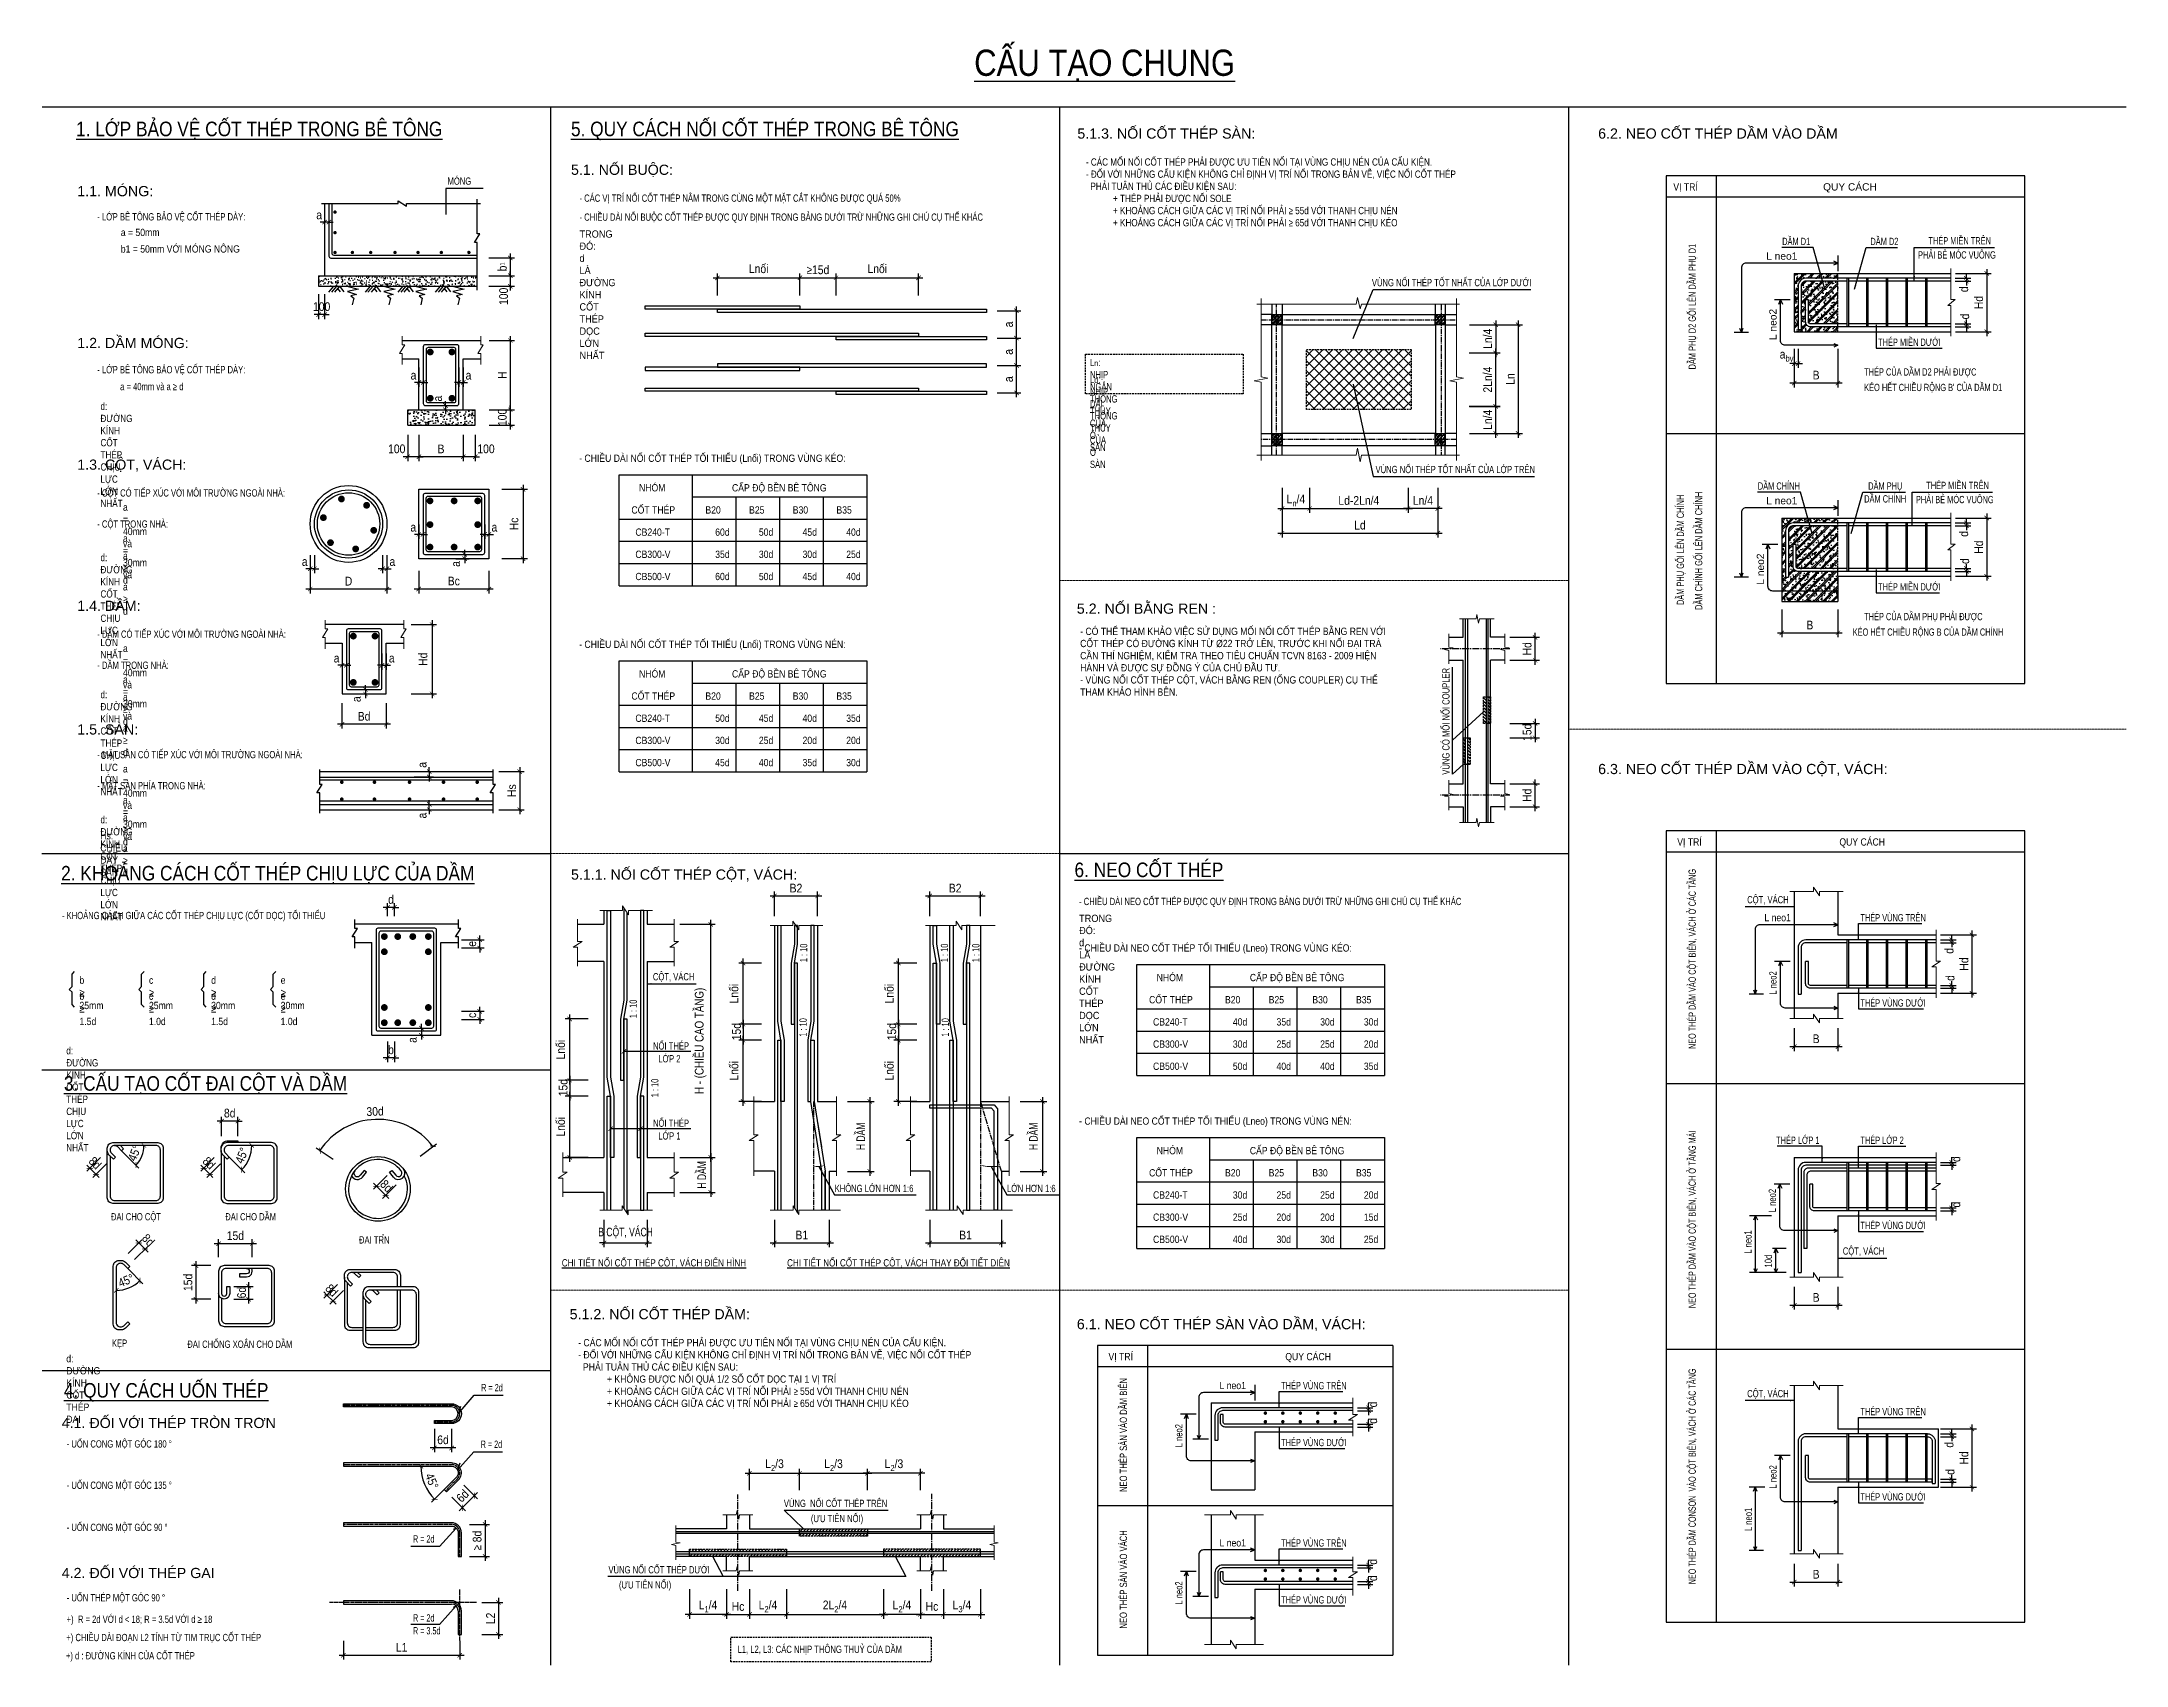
# Model space of a CAD drawing. Header units: millimetres. Extents: x 2163745 to 2518004, y -1043843 to -896215.
# Drawn here: x 2251727 to 2323329, y -970589 to -914852 of the extents above; entities that cross this region are included whole.
import ezdxf
from ezdxf.enums import TextEntityAlignment as Align

# ---------------------------------------------------------------- set-up
doc = ezdxf.new("R2010")
doc.units = ezdxf.units.MM
doc.header["$LTSCALE"] = 250
doc.header["$MEASUREMENT"] = 0
doc.linetypes.add('CENTER2', pattern=[1.125, 0.75, -0.125, 0.125, -0.125])
doc.linetypes.add('HIDDEN', pattern=[0.375, 0.25, -0.125])
doc.layers.get('0').update_dxf_attribs({"lineweight": 20})
doc.layers.get('DEFPOINTS').update_dxf_attribs({"color": 185, "lineweight": 20})
for name, color, linetype in [('CDC.01.AXIS', 160, 'CENTER2'), ('CDC.03.BORDER', 3, 'Continuous'), ('CDC.04.HIDDEN', 8, 'HIDDEN'), ('CDC.05.STEEL', 4, 'Continuous'), ('CDC.06.TEXT', 2, 'Continuous'), ('CDC.10.HATCH', 9, 'Continuous'), ('CDC.11.NOTE', 8, 'Continuous')]:
    doc.layers.add(name, color=color, linetype=linetype)
doc.layers.add('CDC.02.DIM', color=1, linetype='Continuous', lineweight=18)
doc.layers.add('CDC_10.HATCH', color=251, linetype='Continuous', lineweight=9)
doc.styles.add('ARIAL', font='arial.ttf', dxfattribs={"width": 0.85})
doc.styles.add('AVANTH', font='')
doc.styles.add('HH$0$Arial', font='arial.ttf', dxfattribs={"width": 0.85})
doc.styles.add('VnAvantH', font='', dxfattribs={"width": 0.8})
doc.styles.add('vnsimplex', font='vnsimplex.shx', dxfattribs={"width": 0.65})
doc.styles.get('AVANTH').set_extended_font_data('.VnAvantH')
doc.styles.get('VnAvantH').set_extended_font_data('.VnAvantH')
doc.dimstyles.new('1-25-H', dxfattribs={"dimtxt": 250, "dimasz": 100, "dimexe": 150, "dimexo": 0, "dimgap": 50, "dimtad": 1, "dimdec": 0, "dimlfac": 0.25, "dimzin": 0, "dimdsep": 46, "dimtxsty": 'AVANTH', "dimcen": 0, "dimdle": 150, "dimclrd": 9, "dimclre": 9, "dimclrt": 4, "dimadec": 0, "dimazin": 0, "dimtfac": 1, "dimtdec": 0, "dimtix": 1, "dimtmove": 2, "dimatfit": 3, "dimfxl": 1, "dimtvp": 1, "dimtolj": 1, "dimtzin": 0, "dimlwd": -1, "dimlwe": -1, "dimarcsym": 0})
doc.dimstyles.new('DIM1-25', dxfattribs={"dimscale": 1.2, "dimtxt": 250, "dimasz": 125, "dimexe": 125, "dimexo": 0.06, "dimgap": 100, "dimtad": 1, "dimdec": 0, "dimzin": 0, "dimdsep": 46, "dimtxsty": 'vnsimplex', "dimblk": 'ARCHTICK', "dimcen": 100, "dimdle": 125, "dimclrd": 256, "dimclre": 1, "dimclrt": 2, "dimadec": 0, "dimazin": 0, "dimtfac": 1, "dimtdec": 0, "dimtix": 1, "dimtmove": 2, "dimatfit": 0, "dimfxl": 1, "dimtolj": 1, "dimtzin": 0, "dimarcsym": 0})
pattern_1 = [(45, (2233196.23, 1242181.06), (-54.262588, 54.262588), [])]

msp = doc.modelspace()

# ---------------------------------------------------------------- texts
at = {"layer": 'CDC.06.TEXT', "style": 'ARIAL', "width": 0.85}
msp.add_text('%%UCẤU TẠO CHUNG', height=900, dxfattribs=at).set_placement((2288236.5, -916024.2), align=Align.CENTER)
at = {"layer": 'CDC.06.TEXT', "color": 4, "style": 'ARIAL'}
for s, p in [('5.1.3. NỐI CỐT THÉP SÀN:', (2287299.1, -918003.6)), ('6.2. NEO CỐT THÉP DẦM VÀO DẦM', (2305187.4, -918003.6)), ('5.1. NỐI BUỘC:', (2269906.4, -919247.7)), ('5.2. NỐI BẰNG REN :', (2287281.7, -934314.4)), ('6.3. NEO CỐT THÉP DẦM VÀO CỘT, VÁCH:', (2305187.4, -939819.9)), ('5.1.1. NỐI CỐT THÉP CỘT, VÁCH:', (2269906.4, -943443.4)), ('5.1.2. NỐI CỐT THÉP DẦM:', (2269860, -958535.1)), ('6.1. NEO CỐT THÉP SÀN VÀO DẦM, VÁCH:', (2287281.7, -958877)), ('4.1. ĐỐI VỚI THÉP TRÒN TRƠN', (2252414, -962269.5)), ('4.2. ĐỐI VỚI THÉP GAI', (2252414, -967420.2))]:
    msp.add_text(s, height=350, dxfattribs=at).set_placement(p, align=Align.MIDDLE_LEFT)
for s, p in [('1.1. MÓNG:', (2252948.6, -920156.5)), ('1.2. DẦM MÓNG:', (2252948.6, -925368.9)), ('1.3. CỘT, VÁCH:', (2252948.6, -929545.9)), ('1.4. DẦM:', (2252948.6, -934393.5)), ('1.5. SÀN:', (2252948.6, -938635.6))]:
    msp.add_text(s, height=350, dxfattribs=at).set_placement(p)
at = {"layer": 'CDC.06.TEXT'}
for s, style, width, p in [('MÓNG', 'ARIAL', 0.75, (2265666.6, -919637.3)), ('- CÁC VỊ TRÍ NỐI CỐT THÉP NẰM TRONG CÙNG MỘT MẶT CẮT KHÔNG ĐƯỢC QUÁ 50%%%', 'ARIAL', 0.75, (2270199.2, -920221.8)), ('- LỚP BÊ TÔNG BẢO VỆ CỐT THÉP DÀY:', 'ARIAL', 0.75, (2253635.2, -920862.6)), ('- CHIỀU DÀI NỐI BUỘC CỐT THÉP ĐƯỢC QUY ĐỊNH TRONG BẢNG DƯỚI TRỪ NHỮNG GHI CHÚ CỤ THỂ KHÁC', 'ARIAL', 0.75, (2270199.2, -920873.5)), ('- CHIỀU DÀI NEO CỐT THÉP ĐƯỢC QUY ĐỊNH TRONG BẢNG DƯỚI TRỪ NHỮNG GHI CHÚ CỤ THỂ KHÁC', 'ARIAL', 0.75, (2287359.7, -944366.8)), ('- KHOẢNG CÁCH GIỮA CÁC CỐT THÉP CHỊU LỰC (CỐT DỌC) TỐI THIỂU', 'ARIAL', 0.75, (2252423, -944848.8)), ('ĐAI CHO CỘT', 'ARIAL', 0.75, (2254106, -955189.5)), ('ĐAI CHO DẦM', 'ARIAL', 0.75, (2258030, -955189.5)), ('ĐAI TR̉N', 'ARIAL', 0.75, (2262625.7, -955985.6)), ('KẸP', 'ARIAL', 0.75, (2254138.5, -959529)), ('ĐAI CHỐNG XOẮN CHO DẦM', 'ARIAL', 0.75, (2256728.7, -959566.6)), ('R = 2d', 'HH$0$Arial', 0.65, (2266823.8, -961057.1)), ('- UỐN CONG MỘT GÓC 180 °', 'ARIAL', 0.75, (2252583.9, -962989.4)), ('R = 2d', 'HH$0$Arial', 0.65, (2266805.1, -962999.5)), ('- UỐN CONG MỘT GÓC 135 °', 'ARIAL', 0.75, (2252583.9, -964407.3)), ('- UỐN CONG MỘT GÓC 90 °', 'ARIAL', 0.75, (2252583.9, -965854.1)), ('R = 2d', 'HH$0$Arial', 0.65, (2264479.7, -966251.5)), ('- UỐN THÉP MỘT GÓC 90 °', 'ARIAL', 0.75, (2252583.9, -968269.6)), ('R = 2d', 'HH$0$Arial', 0.65, (2264479.7, -968961.1)), ('R = 3.5d', 'HH$0$Arial', 0.65, (2264479.7, -969403.1)), ('L1, L2, L3: CÁC NHỊP THÔNG THUỶ CỦA DẦM', 'ARIAL', 0.75, (2275628.8, -970040.6))]:
    msp.add_text(s, height=250, dxfattribs=dict(at, style=style, width=width)).set_placement(p, align=Align.MIDDLE_LEFT)
at = {"layer": 'CDC.06.TEXT', "style": 'ARIAL'}
for s, width, p in [('VỊ TRÍ', 0.85, (2307770, -919960.3, 0.3)), ('DẦM D1', 0.7, (2311510, -921831.9, -0.3)), ('DẦM D2', 0.7, (2314539.2, -921831.9, -0.3)), ('THÉP MIỀN TRÊN', 0.7, (2316532.2, -921810.3)), ('PHẢI BẺ MÓC VUÔNG', 0.7, (2316175, -922297)), ('VÙNG NỐI THÉP TỐT NHẤT CỦA LỚP DƯỚI', 0.75, (2297415.5, -923246.8)), ('THÉP MIỀN DƯỚI', 0.7, (2314804.6, -925293.4)), ('THÉP CỦA DẦM D2 PHẢI ĐƯỢC', 0.7, (2314324.9, -926314.7)), ("KÉO HẾT CHIỀU RỘNG B' CỦA DẦM D1", 0.7, (2314324.9, -926846)), ('- CHIỀU DÀI NỐI CỐT THÉP TỐI THIỂU (Lnối) TRONG VÙNG KÉO:', 0.85, (2270186.7, -929275.8)), ('VÙNG NỐI THÉP TỐT NHẤT CỦA LỚP TRÊN', 0.75, (2297542, -929662.6)), ('NHÓM', 0.85, (2272244.2, -930290.4)), ('CẤP ĐỘ BỀN BÊ TÔNG', 0.85, (2275436.8, -930290.4)), ('DẦM CHÍNH', 0.7, (2310673.3, -930229.5, -0.3)), ('DẦM PHỤ', 0.7, (2314463.6, -930229.5, -0.3)), ('THÉP MIỀN TRÊN', 0.7, (2316459.7, -930207.8)), ('CỐT THÉP', 0.85, (2271982.6, -931051.8)), ('B20', 0.85, (2274523.7, -931051.8)), ('B25', 0.85, (2276023.7, -931051.8)), ('B30', 0.85, (2277523.7, -931051.8)), ('B35', 0.85, (2279023.7, -931051.8)), ('DẦM CHÍNH', 0.7, (2314326.2, -930671.3, -0.3)), ('PHẢI BẺ MÓC VUÔNG', 0.7, (2316102.5, -930694.6)), ('CB240-T', 0.85, (2272118.5, -931813.1)), ('60d', 0.85, (2274860.1, -931813.1)), ('50d', 0.85, (2276360.1, -931813.1)), ('45d', 0.85, (2277860.1, -931813.1)), ('40d', 0.85, (2279360.1, -931813.1)), ('CB300-V', 0.85, (2272118.5, -932574.5)), ('35d', 0.85, (2274860.1, -932574.5)), ('30d', 0.85, (2276360.1, -932574.5)), ('30d', 0.85, (2277860.1, -932574.5)), ('25d', 0.85, (2279360.1, -932574.5)), ('CB500-V', 0.85, (2272118.5, -933335.8)), ('60d', 0.85, (2274860.1, -933335.8)), ('50d', 0.85, (2276360.1, -933335.8)), ('45d', 0.85, (2277860.1, -933335.8)), ('40d', 0.85, (2279360.1, -933335.8)), ('THÉP MIỀN DƯỚI', 0.7, (2314804.6, -933691)), ('THÉP CỦA DẦM PHỤ PHẢI ĐƯỢC', 0.7, (2314324.9, -934712.2)), ('KÉO HẾT CHIỀU RỘNG B CỦA DẦM CHÍNH', 0.7, (2313931.6, -935243.5)), ('- CHIỀU DÀI NỐI CỐT THÉP TỐI THIỂU (Lnối) TRONG VÙNG NÉN:', 0.85, (2270186.7, -935664)), ('NHÓM', 0.85, (2272244.2, -936678.5)), ('CẤP ĐỘ BỀN BÊ TÔNG', 0.85, (2275436.8, -936678.5)), ('CỐT THÉP', 0.85, (2271982.6, -937439.9)), ('B20', 0.85, (2274523.7, -937439.9)), ('B25', 0.85, (2276023.7, -937439.9)), ('B30', 0.85, (2277523.7, -937439.9)), ('B35', 0.85, (2279023.7, -937439.9)), ('CB240-T', 0.85, (2272118.5, -938201.2)), ('50d', 0.85, (2274860.1, -938201.2)), ('45d', 0.85, (2276360.1, -938201.2)), ('40d', 0.85, (2277860.1, -938201.2)), ('35d', 0.85, (2279360.1, -938201.2)), ('30d', 0.85, (2274860.1, -938962.6)), ('25d', 0.85, (2276360.1, -938962.6)), ('20d', 0.85, (2277860.1, -938962.6)), ('20d', 0.85, (2279360.1, -938962.6)), ('CB300-V', 0.85, (2272118.5, -938962.6)), ('CB500-V', 0.85, (2272118.5, -939723.9)), ('45d', 0.85, (2274860.1, -939723.9)), ('40d', 0.85, (2276360.1, -939723.9)), ('35d', 0.85, (2277860.1, -939723.9)), ('30d', 0.85, (2279360.1, -939723.9)), ('VỊ TRÍ', 0.85, (2307904, -942449.7, 0.3)), ('QUY CÁCH', 0.85, (2313473.7, -942449.7, 0.3)), ('CỘT, VÁCH', 0.75, (2310306.6, -944431.1)), ('L neo1', 0.85, (2310898.6, -945046.7)), ('THÉP VÙNG TRÊN', 0.7, (2314194.3, -945049.9)), ('- CHIỀU DÀI NEO CỐT THÉP TỐI THIỂU (Lneo) TRONG VÙNG KÉO:', 0.85, (2287359.7, -946089)), ('CỘT, VÁCH', 0.75, (2272720.3, -947076.1, -0.3)), ('NHÓM', 0.85, (2290024.2, -947103.6)), ('CẤP ĐỘ BỀN BÊ TÔNG', 0.85, (2293223.7, -947103.6)), ('CỐT THÉP', 0.85, (2289762.6, -947865)), ('B20', 0.85, (2292370.3, -947865)), ('B25', 0.85, (2293870.3, -947865)), ('B30', 0.85, (2295370.3, -947865)), ('B35', 0.85, (2296870.3, -947865)), ('THÉP VÙNG DƯỚI', 0.7, (2314194.3, -947974.9)), ('CB240-T', 0.85, (2289898.5, -948626.3)), ('40d', 0.85, (2292640.2, -948626.3)), ('35d', 0.85, (2294140.2, -948626.3)), ('30d', 0.85, (2295640.2, -948626.3)), ('30d', 0.85, (2297140.2, -948626.3)), ('NỐI THÉP', 0.75, (2272723.7, -949452.3, -0.3)), ('CB300-V', 0.85, (2289898.5, -949387.7)), ('30d', 0.85, (2292640.2, -949387.7)), ('25d', 0.85, (2294140.2, -949387.7)), ('25d', 0.85, (2295640.2, -949387.7)), ('20d', 0.85, (2297140.2, -949387.7)), ('LỚP 2', 0.75, (2272906.1, -949890.3, -0.3)), ('CB500-V', 0.85, (2289898.5, -950149)), ('50d', 0.85, (2292640.2, -950149)), ('40d', 0.85, (2294140.2, -950149)), ('40d', 0.85, (2295640.2, -950149)), ('35d', 0.85, (2297140.2, -950149)), ('NỐI THÉP', 0.75, (2272723.7, -952102.8, -0.3)), ('LỚP 1', 0.75, (2272906.1, -952540.7, -0.3)), ('- CHIỀU DÀI NEO CỐT THÉP TỐI THIỂU (Lneo) TRONG VÙNG NÉN:', 0.85, (2287359.7, -952031.3)), ('NHÓM', 0.85, (2290024.2, -953045.9)), ('CẤP ĐỘ BỀN BÊ TÔNG', 0.85, (2293223.7, -953045.9)), ('THÉP LỚP 1', 0.7, (2311299.5, -952689.8)), ('THÉP LỚP 2', 0.7, (2314194.3, -952689.8)), ('CỐT THÉP', 0.85, (2289762.6, -953807.2)), ('B20', 0.85, (2292370.3, -953807.2)), ('B25', 0.85, (2293870.3, -953807.2)), ('B30', 0.85, (2295370.3, -953807.2)), ('B35', 0.85, (2296870.3, -953807.2)), ('KHÔNG LỚN HƠN 1:6', 0.75, (2278963.9, -954344.4, -0.3)), ('LỚN HƠN 1:6', 0.75, (2284880, -954344.4, -0.3)), ('CB240-T', 0.85, (2289898.5, -954568.6)), ('30d', 0.85, (2292640.2, -954568.6)), ('25d', 0.85, (2294140.2, -954568.6)), ('25d', 0.85, (2295640.2, -954568.6)), ('20d', 0.85, (2297140.2, -954568.6)), ('CB300-V', 0.85, (2289898.5, -955329.9)), ('25d', 0.85, (2292640.2, -955329.9)), ('20d', 0.85, (2294140.2, -955329.9)), ('20d', 0.85, (2295640.2, -955329.9)), ('15d', 0.85, (2297140.2, -955329.9)), ('CB500-V', 0.85, (2289898.5, -956091.3)), ('40d', 0.85, (2292640.2, -956091.3)), ('30d', 0.85, (2294140.2, -956091.3)), ('30d', 0.85, (2295640.2, -956091.3)), ('25d', 0.85, (2297140.2, -956091.3)), ('THÉP VÙNG DƯỚI', 0.7, (2314194.3, -955614.7)), ('%%UCHI TIẾT NỐI CỐT THÉP CỘT, VÁCH ĐIỂN HÌNH', 0.8, (2269590, -956897.4)), ('%%UCHI TIẾT NỐI CỐT THÉP CỘT, VÁCH THAY ĐỔI TIẾT DIỆN', 0.8, (2277328.5, -956897.4)), ('CỘT, VÁCH', 0.75, (2313590.6, -956492.6)), ('VỊ TRÍ', 0.85, (2288368.5, -960117.9, 0.3)), ('QUY CÁCH', 0.85, (2294441.9, -960117.9, 0.3)), ('L neo1', 0.85, (2292181.5, -961109.3, -0.3)), ('THÉP VÙNG TRÊN', 0.7, (2294299.4, -961112.5, -0.3)), ('CỘT, VÁCH', 0.75, (2310306.6, -961387.3)), ('THÉP VÙNG TRÊN', 0.7, (2314194.3, -962006.1)), ('THÉP VÙNG DƯỚI', 0.7, (2294299.4, -963066.4, -0.3)), ('VÙNG  NỐI CỐT THÉP TRÊN', 0.75, (2277218.7, -965156.3)), ('THÉP VÙNG DƯỚI', 0.7, (2314194.3, -964931.1)), ('(ƯU TIÊN NỐI)', 0.75, (2278147.4, -965674.6)), ('L neo1', 0.85, (2292181.5, -966510.3, -0.7)), ('THÉP VÙNG TRÊN', 0.7, (2294299.4, -966513.5, -0.7)), ('VÙNG NỐI CỐT THÉP DƯỚI', 0.75, (2271194.8, -967434.5)), ('(ƯU TIÊN NỐI)', 0.75, (2271554.7, -967952.8)), ('THÉP VÙNG DƯỚI', 0.7, (2294299.4, -968467.4, -0.7)), ('+) CHIỀU DÀI ĐOẠN L2 TÍNH TỪ TIM TRỤC CỐT THÉP', 0.75, (2252571.9, -969760.4)), ('+)  R = 2d VỚI d < 18; R = 3.5d VỚI d ≥ 18', 0.75, (2252583.9, -969134.3)), ('+) d : ĐƯỜNG KÍNH CỦA CỐT THÉP', 0.75, (2252560, -970386.5))]:
    msp.add_text(s, height=250, dxfattribs=dict(at, width=width)).set_placement(p)
for s, p in [('QUY CÁCH', (2312914.5, -919960.3, 0.3)), ('L neo1', (2310961, -922335.9)), ('L neo1', (2310961, -930733.4))]:
    msp.add_text(s, height=250, dxfattribs=at).set_placement(p)
at = {"layer": 'CDC.06.TEXT'}
for s, style, width, p in [(' DẦM PHỤ D2 GỐI LÊN DẦM PHỤ D1', 'ARIAL', 0.7, (2308541.7, -926173.8)), ('DẦM PHỤ GỐI LÊN DẦM CHÍNH', 'ARIAL', 0.7, (2308136.1, -934191.4)), ('DẦM CHÍNH GỐI LÊN DẦM CHÍNH', 'ARIAL', 0.7, (2308764.9, -934359.6)), ('VÙNG CÓ MỐI NỐI COUPLER', 'ARIAL', 0.75, (2300083.5, -940016.6)), ('NEO THÉP DẦM VÀO CỘT BIÊN, VÁCH Ở CÁC TẦNG', 'ARIAL', 0.65, (2308541.7, -949430.2, -0.3)), ('1 : 10', 'VnAvantH', 0.7, (2278021.8, -946450.8)), ('1 : 10', 'VnAvantH', 0.7, (2282859.6, -946450.8)), ('1 : 10', 'VnAvantH', 0.7, (2283937.9, -946450.8)), ('L neo2', 'ARIAL', 0.75, (2311315.3, -947565.6)), ('1 : 10', 'VnAvantH', 0.7, (2272168.1, -948373.1)), ('1 : 10', 'VnAvantH', 0.7, (2278002.1, -949009.5)), ('1 : 10', 'VnAvantH', 0.7, (2282889.1, -949009.5)), ('1 : 10', 'VnAvantH', 0.7, (2272911.4, -951088.7)), ('NEO THÉP DẦM VÀO CỘT BIÊN, VÁCH Ở TẦNG MÁI', 'ARIAL', 0.65, (2308541.7, -958329, -0.3)), ('L neo2', 'ARIAL', 0.75, (2311294.6, -955036.4)), ('L neo1', 'ARIAL', 0.75, (2310458.3, -956460.7)), ('10d', 'ARIAL', 0.75, (2311158.3, -956930.8)), ('NEO THÉP SÀN VÀO DẦM BIÊN', 'ARIAL', 0.75, (2289005.1, -964639.8)), ('NEO THÉP DẦM CONSON  VÀO CỘT BIÊN, VÁCH Ở CÁC TẦNG', 'ARIAL', 0.65, (2308541.7, -967808.3, -0.3)), ('L neo2', 'ARIAL', 0.75, (2290909.3, -963108.6, -0.3)), ('L neo2', 'ARIAL', 0.75, (2311315.3, -964521.8)), ('L neo1', 'ARIAL', 0.75, (2310471.5, -965983.2)), ('NEO THÉP SÀN VÀO VÁCH', 'ARIAL', 0.75, (2289005.1, -969329.6, -0.3)), ('L neo2', 'ARIAL', 0.75, (2290909.3, -968509.5, -0.7))]:
    msp.add_text(s, height=250, rotation=90, dxfattribs=dict(at, style=style, width=width)).set_placement(p)
at = {"layer": 'CDC.06.TEXT', "style": 'ARIAL'}
for p in [(2311315.3, -925092.8), (2310886, -933490.4)]:
    msp.add_text('L neo2', height=250, rotation=90, dxfattribs=at).set_placement(p)
at = {"layer": 'CDC.06.TEXT', "color": 20, "style": 'ARIAL', "width": 0.75}
for s, p in [('- LỚP BÊ TÔNG BẢO VỆ CỐT THÉP DÀY:', (2253635.2, -926110.5)), ('- CỘT CÓ TIẾP XÚC VỚI MÔI TRƯỜNG NGOÀI NHÀ:', (2253635.2, -930342.6)), ('- CỘT TRONG NHÀ:', (2253635.2, -931409.6)), ('- DẦM CÓ TIẾP XÚC VỚI MÔI TRƯỜNG NGOÀI NHÀ:', (2253635.2, -935190.2)), ('- DẦM TRONG NHÀ:', (2253635.2, -936257.2)), ('- MẶT SÀN CÓ TIẾP XÚC VỚI MÔI TRƯỜNG NGOÀI NHÀ:', (2253635.2, -939324.9)), ('- MẶT SÀN PHÍA TRONG NHÀ:', (2253635.2, -940391.9))]:
    msp.add_text(s, height=250, dxfattribs=at).set_placement(p, align=Align.MIDDLE_LEFT)
msp.add_text('a = 40mm và a ≥ d ', height=250, dxfattribs=at).set_placement((2254420.2, -926815.3))
at = {"layer": 'CDC.06.TEXT', "color": 4, "style": 'ARIAL', "width": 0.85}
msp.add_text('%%U4. QUY CÁCH UỐN THÉP', height=500, dxfattribs=at).set_placement((2252489.1, -961149.8), align=Align.MIDDLE_LEFT)
at = {"layer": 'CDC.06.TEXT', "color": 4, "char_height": 500, "attachment_point": 1, "style": 'ARIAL'}
for s, insert, width in [('{\\L1. LỚP BẢO VỆ CỐT THÉP TRONG BÊ TÔNG}', (2252906.4, -917596.6), 15671.929), ('{\\L5. QUY CÁCH NỐI CỐT THÉP TRONG BÊ TÔNG}', (2269906.4, -917596.6), 15671.929), ('{\\L2. KHOẢNG CÁCH CỐT THÉP CHỊU LỰC CỦA DẦM}', (2252393.7, -943147.1), 19107.577), ('{\\L6. NEO CỐT THÉP}', (2287201.7, -943031.2), 15671.929), ('{\\L3. CẤU TẠO CỐT ĐAI CỘT VÀ DẦM}', (2252489.1, -950364.6), 15671.929)]:
    msp.add_mtext(s, dxfattribs=dict(at, insert=insert, width=width))
at = {"layer": 'CDC.06.TEXT', "char_height": 250, "attachment_point": 1, "style": 'ARIAL'}
for s, insert, width in [('\\A1;{\\W0.8;- CÁC MỐI NỐI CỐT THÉP PHẢI ĐƯỢC ƯU TIÊN NỐI TẠI VÙNG CHỊU NÉN CỦA CẤU KIỆN.\\P- ĐỐI VỚI NHỮNG CẤU KIỆN KHÔNG CHỈ ĐỊNH VỊ TRÍ NỐI TRONG BẢN VẼ, VIỆC NỐI CỐT THÉP\\P  PHẢI TUÂN THỦ CÁC ĐIỀU KIỆN SAU:\\P            + THÉP PHẢI ĐƯỢC NỐI SOLE\\P            + KHOẢNG CÁCH GIỮA CÁC VỊ TRÍ NỐI PHẢI \\fSymbol|b0|i0|c2|p18;³\\fMS Shell Dlg 2|b0|i0|c0|p0; \\fArial|b0|i0|c0|p34;55\\fArial|b0|i0|c163|p34;d VỚI THANH CHỊU NÉN\\P            + KHOẢNG CÁCH GIỮA CÁC VỊ TRÍ NỐI PHẢI \\fSymbol|b0|i0|c2|p18;³\\fMS Shell Dlg 2|b0|i0|c0|p0; \\fArial|b0|i0|c0|p34;65\\fArial|b0|i0|c163|p34;d VỚI THANH CHỊU KÉO}', (2287591.9, -918856.5), 15963.448), ('{\\H0.99999x;\\W0.9;   TRONG ĐÓ: d LÀ ĐƯỜNG KÍNH CỐT THÉP DỌC LỚN NHẤT}', (2270199.2, -921328.6), 0.75), ('{\\W0.75;L\\H0.8x;n\\H1.25x;: NHỊP NGẮN THÔNG THỦY CỦA Ô SÀN}', (2287732.5, -925739), 0.75), ('{\\W0.75;L\\H0.8x;d\\H1.25x;: NHỊP DÀI THÔNG THỦY CỦA Ô SÀN}', (2287732.5, -926319), 0.75), ('{\\W0.8;d: ĐƯỜNG KÍNH CỐT THÉP CHỊU LỰC LỚN NHẤT}', (2253746.2, -927242.6), 0.75), ('{\\W0.8;d: ĐƯỜNG KÍNH CỐT THÉP CHỊU LỰC LỚN NHẤT}', (2253746.2, -932434.8), 0.75), ('- CÓ THỂ THAM KHẢO VIỆC SỬ DỤNG MỐI NỐI CỐT THÉP BẰNG REN VỚI CỐT THÉP CÓ ĐƯỜNG KÍNH TỪ %%C22 TRỞ LÊN, TRƯỚC KHI NỐI ĐẠI TRÀ CẦN THÍ NGHIỆM, KIỂM TRA THEO TIÊU CHUẨN TCVN 8163 - 2009 HIỆN HÀNH VÀ ĐƯỢC SỰ ĐỒNG Ý CỦA CHỦ ĐẦU TƯ.\\P- VÙNG NỐI CỐT THÉP CỘT, VÁCH BẰNG REN (ỐNG COUPLER) CỤ THỂ THAM KHẢO HÌNH BÊN.', (2287395.7, -934968.9), 10569.527), ('{\\W0.8;d: ĐƯỜNG KÍNH CỐT THÉP CHỊU LỰC LỚN NHẤT}', (2253746.2, -937139.3), 0.75), ('{\\W0.8;d: ĐƯỜNG KÍNH CỐT THÉP CHỊU LỰC LỚN NHẤT}', (2253746.2, -941433.1), 0.75), ('Hs: CHIỀU DÀY SÀN', (2253738.7, -941986), 0.75), ('{\\H0.99999x;\\W0.9;   TRONG ĐÓ: d LÀ ĐƯỜNG KÍNH CỐT THÉP DỌC LỚN NHẤT}', (2287359.7, -944821.9), 0.75), ('b {\\H1.083x;≥} 25mm', (2253023.6, -946944.6), 0.75), ('c {\\H1.083x;≥} 25mm', (2255411.9, -946944.6), 0.75), ('d {\\H1.083x;≥} 30mm', (2257547.6, -946944.6), 0.75), ('e {\\H1.083x;≥} 30mm', (2259935.9, -946944.6), 0.75), ('b {\\H1.083x;≥} 1.5d', (2253023.6, -947493.1), 0.75), ('c {\\H1.083x;≥} 1.0d', (2255409.6, -947493.1), 0.75), ('d {\\H1.083x;≥} 1.5d', (2257547.6, -947493.1), 0.75), ('e {\\H1.083x;≥} 1.0d', (2259933.6, -947493.1), 0.75), ('{\\W0.8;d: ĐƯỜNG KÍNH CỐT THÉP CHỊU LỰC LỚN NHẤT}', (2252571.4, -949364), 0.75), ('\\A1;- CÁC MỐI NỐI CỐT THÉP PHẢI ĐƯỢC ƯU TIÊN NỐI TẠI VÙNG CHỊU NÉN CỦA CẤU KIỆN.\\P- ĐỐI VỚI NHỮNG CẤU KIỆN KHÔNG CHỈ ĐỊNH VỊ TRÍ NỐI TRONG BẢN VẼ, VIỆC NỐI CỐT THÉP\\P  PHẢI TUÂN THỦ CÁC ĐIỀU KIỆN SAU:\\P            + KHÔNG ĐƯỢC NỐI QUÁ 1/2 SỐ CỐT DỌC TẠI 1 VỊ TRÍ\\P            + KHOẢNG CÁCH GIỮA CÁC VỊ TRÍ NỐI PHẢI {\\fSymbol|b0|i0|c2|p18;\\H0.9583x;³\\fMS Shell Dlg 2|b0|i0|c0|p0;\\H0.7391x; \\fArial|b0|i0|c0|p34;\\H1.412x;55\\fArial|b0|i0|c163|p34;d }VỚI THANH CHỊU NÉN\\P            + KHOẢNG CÁCH GIỮA CÁC VỊ TRÍ NỐI PHẢI {\\fSymbol|b0|i0|c2|p18;\\H0.9583x;³\\fMS Shell Dlg 2|b0|i0|c0|p0;\\H0.7391x; \\fArial|b0|i0|c0|p34;\\H1.412x;65\\fArial|b0|i0|c163|p34;d VỚI THANH CHỊU KÉO}', (2270152.8, -959388), 16292.555), ('d: ĐƯỜNG KÍNH CỐT THÉP ĐAI', (2252571.4, -959935.8), 0.75)]:
    msp.add_mtext(s, dxfattribs=dict(at, insert=insert, width=width))
at = {"layer": 'CDC.06.TEXT', "color": 20, "char_height": 250, "attachment_point": 1, "style": 'ARIAL'}
for s, insert, width in [('a = 50mm', (2254443.4, -921273.7), 18246.701), ('b1 = 50mm VỚI MÓNG NÔNG', (2254443.4, -921841.4), 18246.701), ('a = 40mm và a ≥ d ', (2254519.3, -930706.2), 0.75), ('a = 30mm và a ≥ d ', (2254519.3, -931773.2), 0.75), ('a = 40mm và a ≥ d ', (2254519.3, -935553.8), 0.75), ('a = 30mm và a ≥ d ', (2254519.3, -936620.8), 0.75), ('a = 40mm và a ≥ d ', (2254519.3, -939688.5), 0.75), ('a = 30mm và a ≥ d ', (2254519.3, -940755.5), 0.75)]:
    msp.add_mtext(s, dxfattribs=dict(at, insert=insert, width=width))

# ---------------------------------------------------------------- blocks, each defined once
blk = doc.blocks.new('_ARCHTICK')
at = {"color": 0, "linetype": 'ByBlock', "ltscale": 4, "const_width": 0.15}
blk.add_lwpolyline([(-0.5, -0.5), (0.5, 0.5)], dxfattribs=at)
blk = doc.blocks.new('*D31')
at = {"layer": 'CDC.02.DIM', "color": 1, "lineweight": -2, "transparency": 16777216}
for p, q in [((2257539, -956870), (2256876, -956870)), ((2257539, -958022), (2256876, -958022))]:
    blk.add_line(p, q, dxfattribs=at)
at = {"layer": 'CDC.02.DIM', "lineweight": -2, "transparency": 16777216}
blk.add_line((2257026, -956720), (2257026, -958172), dxfattribs=at)
at = {"layer": 'DEFPOINTS', "color": 0, "transparency": 16777216}
for p in [(2257539, -956870), (2257026, -958022), (2257539, -958022)]:
    blk.add_point(p, dxfattribs=at)
at = {"layer": 'CDC.02.DIM', "lineweight": -2, "transparency": 16777216, "xscale": 149.9999999999999, "yscale": 149.9999999999999, "zscale": 149.9999999999999}
for p, rotation in [((2257026, -956870), 90), ((2257026, -958022), 270)]:
    blk.add_blockref('_ARCHTICK', p, dxfattribs=dict(at, rotation=rotation))
at = {"layer": 'CDC.02.DIM', "color": 2, "transparency": 16777216, "insert": (2256753, -957446), "char_height": 300, "attachment_point": 5, "rotation": 90, "style": 'ARIAL'}
blk.add_mtext('\\A1;15d', dxfattribs=at)
blk = doc.blocks.new('*D32')
at = {"layer": 'CDC.02.DIM', "color": 1, "lineweight": -2, "transparency": 16777216}
for p, q in [((2258322, -957583), (2258985, -957583)), ((2258322, -958022), (2258985, -958022))]:
    blk.add_line(p, q, dxfattribs=at)
at = {"layer": 'CDC.02.DIM', "lineweight": -2, "transparency": 16777216}
blk.add_line((2258835, -957433), (2258835, -958172), dxfattribs=at)
at = {"layer": 'DEFPOINTS', "color": 0, "transparency": 16777216}
for p in [(2258322, -957583), (2258322, -958022), (2258835, -958022)]:
    blk.add_point(p, dxfattribs=at)
at = {"layer": 'CDC.02.DIM', "lineweight": -2, "transparency": 16777216, "xscale": 149.9999999999999, "yscale": 149.9999999999999, "zscale": 149.9999999999999}
for p, rotation in [((2258835, -957583), 90), ((2258835, -958022), 270)]:
    blk.add_blockref('_ARCHTICK', p, dxfattribs=dict(at, rotation=rotation))
at = {"layer": 'CDC.02.DIM', "color": 2, "transparency": 16777216, "insert": (2258593, -957795), "char_height": 300, "attachment_point": 5, "rotation": 90, "style": 'ARIAL'}
blk.add_mtext('\\A1;6d', dxfattribs=at)
blk = doc.blocks.new('*D33')
at = {"layer": 'CDC.02.DIM', "color": 1, "lineweight": -2, "transparency": 16777216}
for p, q in [((2261887, -957518), (2261418, -957987)), ((2262096, -957727), (2261627, -958195))]:
    blk.add_line(p, q, dxfattribs=at)
at = {"layer": 'CDC.02.DIM', "lineweight": -2, "transparency": 16777216}
for p, q in [((2261524, -957880), (2261418, -957774)), ((2261733, -958089), (2261524, -957880)), ((2261733, -958089), (2261839, -958195))]:
    blk.add_line(p, q, dxfattribs=at)
at = {"layer": 'DEFPOINTS', "color": 0, "transparency": 16777216}
for p in [(2261524, -957880), (2261887, -957518), (2262096, -957727)]:
    blk.add_point(p, dxfattribs=at)
at = {"layer": 'CDC.02.DIM', "lineweight": -2, "transparency": 16777216, "xscale": 149.9999999999999, "yscale": 149.9999999999999, "zscale": 149.9999999999999}
for p, rotation in [((2261524, -957880), 315.0000001506325), ((2261733, -958089), 135.0000001506325)]:
    blk.add_blockref('_ARCHTICK', p, dxfattribs=dict(at, rotation=rotation))
at = {"layer": 'CDC.02.DIM', "color": 2, "transparency": 16777216, "insert": (2261687, -957718), "char_height": 300, "attachment_point": 5, "rotation": 315, "style": 'ARIAL'}
blk.add_mtext('\\A1;8d', dxfattribs=at)
blk = doc.blocks.new('*D34')
at = {"layer": 'CDC.02.DIM', "lineweight": -2, "transparency": 16777216}
blk.add_line((2259106, -956115), (2257654, -956115), dxfattribs=at)
at = {"layer": 'CDC.02.DIM', "color": 1, "lineweight": -2, "transparency": 16777216}
for p, q in [((2257804, -956573), (2257804, -955965)), ((2258956, -956573), (2258956, -955965))]:
    blk.add_line(p, q, dxfattribs=at)
at = {"layer": 'DEFPOINTS', "color": 0, "transparency": 16777216}
for p in [(2257804, -956115), (2257804, -956573), (2258956, -956573)]:
    blk.add_point(p, dxfattribs=at)
at = {"layer": 'CDC.02.DIM', "lineweight": -2, "transparency": 16777216, "xscale": 149.9999999999999, "yscale": 149.9999999999999, "zscale": 149.9999999999999, "rotation": 180}
blk.add_blockref('_ARCHTICK', (2257804, -956115), dxfattribs=at)
at = {"layer": 'CDC.02.DIM', "lineweight": -2, "transparency": 16777216, "xscale": 149.9999999999999, "yscale": 149.9999999999999, "zscale": 149.9999999999999}
blk.add_blockref('_ARCHTICK', (2258956, -956115), dxfattribs=at)
at = {"layer": 'CDC.02.DIM', "color": 2, "transparency": 16777216, "insert": (2258380, -955842), "char_height": 300, "attachment_point": 5, "style": 'ARIAL'}
blk.add_mtext('\\A1;15d', dxfattribs=at)
blk = doc.blocks.new('*D35')
at = {"layer": 'CDC.02.DIM', "lineweight": -2, "transparency": 16777216}
for p, q in [((2257903, -951908), (2257753, -951908)), ((2258467, -951908), (2257903, -951908)), ((2258467, -951908), (2258617, -951908))]:
    blk.add_line(p, q, dxfattribs=at)
at = {"layer": 'CDC.02.DIM', "color": 1, "lineweight": -2, "transparency": 16777216}
for p, q in [((2257903, -952420), (2257903, -951758)), ((2258467, -952420), (2258467, -951758))]:
    blk.add_line(p, q, dxfattribs=at)
at = {"layer": 'DEFPOINTS', "color": 0, "transparency": 16777216}
for p in [(2257903, -951908), (2257903, -952420), (2258467, -952420)]:
    blk.add_point(p, dxfattribs=at)
at = {"layer": 'CDC.02.DIM', "lineweight": -2, "transparency": 16777216, "xscale": 149.9999999999999, "yscale": 149.9999999999999, "zscale": 149.9999999999999}
blk.add_blockref('_ARCHTICK', (2257903, -951908), dxfattribs=at)
at = {"layer": 'CDC.02.DIM', "lineweight": -2, "transparency": 16777216, "xscale": 149.9999999999999, "yscale": 149.9999999999999, "zscale": 149.9999999999999, "rotation": 180}
blk.add_blockref('_ARCHTICK', (2258467, -951908), dxfattribs=at)
at = {"layer": 'CDC.02.DIM', "color": 2, "transparency": 16777216, "insert": (2258185, -951634), "char_height": 300, "attachment_point": 5, "style": 'ARIAL'}
blk.add_mtext('\\A1;8d', dxfattribs=at)
blk = doc.blocks.new('*D36')
at = {"layer": 'CDC.02.DIM', "color": 1, "lineweight": -2, "transparency": 16777216}
for p, q in [((2253744, -953162), (2253276, -953630)), ((2253953, -953370), (2253485, -953839))]:
    blk.add_line(p, q, dxfattribs=at)
at = {"layer": 'CDC.02.DIM', "lineweight": -2, "transparency": 16777216}
for p, q in [((2253382, -953524), (2253276, -953418)), ((2253591, -953733), (2253382, -953524)), ((2253591, -953733), (2253697, -953839))]:
    blk.add_line(p, q, dxfattribs=at)
at = {"layer": 'DEFPOINTS', "color": 0, "transparency": 16777216}
for p in [(2253382, -953524), (2253744, -953162), (2253953, -953370)]:
    blk.add_point(p, dxfattribs=at)
at = {"layer": 'CDC.02.DIM', "lineweight": -2, "transparency": 16777216, "xscale": 149.9999999999999, "yscale": 149.9999999999999, "zscale": 149.9999999999999}
for p, rotation in [((2253382, -953524), 315.0000001506322), ((2253591, -953733), 135.0000001506322)]:
    blk.add_blockref('_ARCHTICK', p, dxfattribs=dict(at, rotation=rotation))
at = {"layer": 'CDC.02.DIM', "color": 2, "transparency": 16777216, "insert": (2253559, -953347), "char_height": 300, "attachment_point": 5, "rotation": 315, "style": 'ARIAL'}
blk.add_mtext('\\A1;8d', dxfattribs=at)
blk = doc.blocks.new('*D37')
at = {"layer": 'CDC.02.DIM', "color": 1, "lineweight": -2, "transparency": 16777216}
for p, q in [((2254702, -956454), (2255170, -955986)), ((2254911, -956663), (2255379, -956195))]:
    blk.add_line(p, q, dxfattribs=at)
at = {"layer": 'CDC.02.DIM', "lineweight": -2, "transparency": 16777216}
blk.add_line((2255379, -956407), (2254958, -955986), dxfattribs=at)
at = {"layer": 'DEFPOINTS', "color": 0, "transparency": 16777216}
for p in [(2254702, -956454), (2255064, -956092), (2254911, -956663)]:
    blk.add_point(p, dxfattribs=at)
at = {"layer": 'CDC.02.DIM', "lineweight": -2, "transparency": 16777216, "xscale": 149.9999999999999, "yscale": 149.9999999999999, "zscale": 149.9999999999999}
for p, rotation in [((2255064, -956092), 135.0000001506325), ((2255273, -956301), 315.0000001506325)]:
    blk.add_blockref('_ARCHTICK', p, dxfattribs=dict(at, rotation=rotation))
at = {"layer": 'CDC.02.DIM', "color": 2, "transparency": 16777216, "insert": (2255388, -955993), "char_height": 300, "attachment_point": 5, "rotation": 315, "style": 'ARIAL'}
blk.add_mtext('\\A1;8d', dxfattribs=at)
blk = doc.blocks.new('*D38')
at = {"layer": 'CDC.02.DIM', "color": 1, "lineweight": -2, "transparency": 16777216}
for p, q in [((2263589, -953780), (2263121, -954248)), ((2263902, -954092), (2263433, -954561))]:
    blk.add_line(p, q, dxfattribs=at)
at = {"layer": 'CDC.02.DIM', "lineweight": -2, "transparency": 16777216}
blk.add_line((2263645, -954561), (2263121, -954036), dxfattribs=at)
at = {"layer": 'DEFPOINTS', "color": 0, "transparency": 16777216}
for p in [(2263227, -954142), (2263589, -953780), (2263902, -954092)]:
    blk.add_point(p, dxfattribs=at)
at = {"layer": 'CDC.02.DIM', "lineweight": -2, "transparency": 16777216, "xscale": 149.9999999999999, "yscale": 149.9999999999999, "zscale": 149.9999999999999}
for p, rotation in [((2263227, -954142), 135.0000001506325), ((2263539, -954454), 315.0000001506325)]:
    blk.add_blockref('_ARCHTICK', p, dxfattribs=dict(at, rotation=rotation))
at = {"layer": 'CDC.02.DIM', "color": 2, "transparency": 16777216, "insert": (2263570, -954139), "char_height": 300, "attachment_point": 5, "rotation": 315, "style": 'ARIAL'}
blk.add_mtext('\\A1;8d', dxfattribs=at)
blk = doc.blocks.new('*D39')
at = {"layer": 'CDC.02.DIM', "color": 1, "lineweight": -2, "transparency": 16777216}
blk.add_line((2254472, -952925), (2255068, -953522), dxfattribs=at)
at = {"layer": 'CDC.02.DIM', "lineweight": -2, "transparency": 16777216}
blk.add_arc((2254292, -952745), 948, 315, 0, dxfattribs=at)
at = {"layer": 'DEFPOINTS', "color": 0, "transparency": 16777216}
for p in [(2254234, -952745), (2254337, -952791), (2254472, -952925), (2255650, -952745), (2255113, -953219)]:
    blk.add_point(p, dxfattribs=at)
at = {"layer": 'CDC.02.DIM', "lineweight": -2, "transparency": 16777216, "xscale": 149.9999999999999, "yscale": 149.9999999999999, "zscale": 149.9999999999999}
for p, rotation in [((2255240, -952745), 90.00000000000664), ((2254962, -953416), 225.0000000009746)]:
    blk.add_blockref('_ARCHTICK', p, dxfattribs=dict(at, rotation=rotation))
at = {"layer": 'CDC.02.DIM', "color": 2, "transparency": 16777216, "insert": (2254916, -953004), "char_height": 300, "attachment_point": 5, "rotation": 67.5, "style": 'ARIAL'}
blk.add_mtext('\\A1;45°', dxfattribs=at)
blk = doc.blocks.new('*D40')
at = {"layer": 'CDC.02.DIM', "color": 1, "lineweight": -2, "transparency": 16777216}
blk.add_line((2254684, -956969), (2255204, -957489), dxfattribs=at)
at = {"layer": 'CDC.02.DIM', "lineweight": -2, "transparency": 16777216}
blk.add_arc((2254286, -956571), 1148, 270, 315, dxfattribs=at)
at = {"layer": 'DEFPOINTS', "color": 0, "transparency": 16777216}
for p in [(2254286, -956944), (2254550, -956835), (2254684, -956969), (2254583, -957680), (2254286, -958821)]:
    blk.add_point(p, dxfattribs=at)
at = {"layer": 'CDC.02.DIM', "lineweight": -2, "transparency": 16777216, "xscale": 149.9999999999999, "yscale": 149.9999999999999, "zscale": 149.9999999999999}
for p, rotation in [((2255098, -957383), 45.00000000113501), ((2254286, -957719), 180.0000000000017)]:
    blk.add_blockref('_ARCHTICK', p, dxfattribs=dict(at, rotation=rotation))
at = {"layer": 'CDC.02.DIM', "color": 2, "transparency": 16777216, "insert": (2254621, -957380), "char_height": 300, "attachment_point": 5, "rotation": 22.5, "style": 'ARIAL'}
blk.add_mtext('\\A1;45°', dxfattribs=at)
blk = doc.blocks.new('*D41')
at = {"layer": 'CDC.02.DIM', "color": 1, "lineweight": -2, "transparency": 16777216}
blk.add_line((2258171, -953144), (2258706, -953678), dxfattribs=at)
at = {"layer": 'CDC.02.DIM', "lineweight": -2, "transparency": 16777216}
blk.add_arc((2257773, -952745), 1169, 315, 0, dxfattribs=at)
at = {"layer": 'DEFPOINTS', "color": 0, "transparency": 16777216}
for p in [(2258037, -953009), (2258146, -952745), (2259562, -952745), (2258171, -953144), (2258785, -953330)]:
    blk.add_point(p, dxfattribs=at)
at = {"layer": 'CDC.02.DIM', "lineweight": -2, "transparency": 16777216, "xscale": 149.9999999999999, "yscale": 149.9999999999999, "zscale": 149.9999999999999}
for p, rotation in [((2258942, -952745), 90.00000000000256), ((2258600, -953572), 224.99999999951)]:
    blk.add_blockref('_ARCHTICK', p, dxfattribs=dict(at, rotation=rotation))
at = {"layer": 'CDC.02.DIM', "color": 2, "transparency": 16777216, "insert": (2258601, -953089), "char_height": 300, "attachment_point": 5, "rotation": 67.5, "style": 'ARIAL'}
blk.add_mtext('\\A1;45°', dxfattribs=at)
blk = doc.blocks.new('*D42')
at = {"layer": 'CDC.02.DIM', "color": 1, "lineweight": -2, "transparency": 16777216}
for p, q in [((2261743, -953225), (2261158, -952839)), ((2264731, -953112), (2265286, -952684))]:
    blk.add_line(p, q, dxfattribs=at)
at = {"layer": 'CDC.02.DIM', "lineweight": -2, "transparency": 16777216}
blk.add_arc((2263277, -954235), 2388, 37.68421, 146.63154, dxfattribs=at)
at = {"layer": 'DEFPOINTS', "color": 0, "transparency": 16777216}
for p in [(2263936, -951940), (2261743, -953225), (2262222, -953540), (2264278, -953462), (2264731, -953112)]:
    blk.add_point(p, dxfattribs=at)
at = {"layer": 'CDC.02.DIM', "lineweight": -2, "transparency": 16777216, "xscale": 149.9999999999999, "yscale": 149.9999999999999, "zscale": 149.9999999999999}
for p, rotation in [((2261283, -952922), 236.6315350007957), ((2265167, -952775), 307.684208399562)]:
    blk.add_blockref('_ARCHTICK', p, dxfattribs=dict(at, rotation=rotation))
at = {"layer": 'CDC.02.DIM', "color": 2, "transparency": 16777216, "insert": (2263177, -951576), "char_height": 300, "attachment_point": 5, "rotation": 2.15787, "style": 'ARIAL'}
blk.add_mtext('\\A1;30d', dxfattribs=at)
blk = doc.blocks.new('*D43')
at = {"layer": 'CDC.02.DIM', "color": 1, "lineweight": -2, "transparency": 16777216}
for p, q in [((2257656, -953162), (2257188, -953630)), ((2257865, -953370), (2257397, -953839))]:
    blk.add_line(p, q, dxfattribs=at)
at = {"layer": 'CDC.02.DIM', "lineweight": -2, "transparency": 16777216}
for p, q in [((2257294, -953524), (2257188, -953418)), ((2257503, -953733), (2257294, -953524)), ((2257503, -953733), (2257609, -953839))]:
    blk.add_line(p, q, dxfattribs=at)
at = {"layer": 'DEFPOINTS', "color": 0, "transparency": 16777216}
for p in [(2257294, -953524), (2257656, -953162), (2257865, -953370)]:
    blk.add_point(p, dxfattribs=at)
at = {"layer": 'CDC.02.DIM', "lineweight": -2, "transparency": 16777216, "xscale": 149.9999999999999, "yscale": 149.9999999999999, "zscale": 149.9999999999999}
for p, rotation in [((2257294, -953524), 315.0000001506322), ((2257503, -953733), 135.0000001506322)]:
    blk.add_blockref('_ARCHTICK', p, dxfattribs=dict(at, rotation=rotation))
at = {"layer": 'CDC.02.DIM', "color": 2, "transparency": 16777216, "insert": (2257471, -953347), "char_height": 300, "attachment_point": 5, "rotation": 315, "style": 'ARIAL'}
blk.add_mtext('\\A1;8d', dxfattribs=at)
blk = doc.blocks.new('*D44')
at = {"layer": 'CDC.02.DIM', "color": 1, "lineweight": -2, "transparency": 16777216}
for p, q in [((2263608, -949171), (2263608, -949883)), ((2263841, -949171), (2263841, -949883))]:
    blk.add_line(p, q, dxfattribs=at)
at = {"layer": 'CDC.02.DIM', "lineweight": -2, "transparency": 16777216}
for p, q in [((2263608, -949733), (2263458, -949733)), ((2263841, -949733), (2263608, -949733)), ((2263841, -949733), (2263991, -949733))]:
    blk.add_line(p, q, dxfattribs=at)
at = {"layer": 'DEFPOINTS', "color": 0, "transparency": 16777216}
for p in [(2263608, -949171), (2263841, -949171), (2263608, -949733)]:
    blk.add_point(p, dxfattribs=at)
at = {"layer": 'CDC.02.DIM', "lineweight": -2, "transparency": 16777216, "xscale": 149.9999999999999, "yscale": 149.9999999999999, "zscale": 149.9999999999999}
blk.add_blockref('_ARCHTICK', (2263608, -949733), dxfattribs=at)
at = {"layer": 'CDC.02.DIM', "lineweight": -2, "transparency": 16777216, "xscale": 149.9999999999999, "yscale": 149.9999999999999, "zscale": 149.9999999999999, "rotation": 180}
blk.add_blockref('_ARCHTICK', (2263841, -949733), dxfattribs=at)
at = {"layer": 'CDC.02.DIM', "color": 2, "transparency": 16777216, "insert": (2263724, -949460), "char_height": 300, "attachment_point": 5, "style": 'ARIAL'}
blk.add_mtext('\\A1;b', dxfattribs=at)
blk = doc.blocks.new('*D45')
at = {"layer": 'CDC.02.DIM', "color": 1, "lineweight": -2, "transparency": 16777216}
for p, q in [((2264387, -948714), (2264919, -948714)), ((2264387, -948961), (2264919, -948961))]:
    blk.add_line(p, q, dxfattribs=at)
at = {"layer": 'CDC.02.DIM', "lineweight": -2, "transparency": 16777216}
for p, q in [((2264769, -948714), (2264769, -948564)), ((2264769, -948714), (2264769, -948961)), ((2264769, -948961), (2264769, -949111))]:
    blk.add_line(p, q, dxfattribs=at)
at = {"layer": 'DEFPOINTS', "color": 0, "transparency": 16777216}
for p in [(2264387, -948714), (2264387, -948961), (2264769, -948961)]:
    blk.add_point(p, dxfattribs=at)
at = {"layer": 'CDC.02.DIM', "lineweight": -2, "transparency": 16777216, "xscale": 149.9999999999999, "yscale": 149.9999999999999, "zscale": 149.9999999999999}
for p, rotation in [((2264769, -948714), 270), ((2264769, -948961), 90)]:
    blk.add_blockref('_ARCHTICK', p, dxfattribs=dict(at, rotation=rotation))
at = {"layer": 'CDC.02.DIM', "color": 2, "transparency": 16777216, "insert": (2264457, -949122), "char_height": 300, "attachment_point": 5, "rotation": 90, "style": 'ARIAL'}
blk.add_mtext('\\A1;a', dxfattribs=at)
blk = doc.blocks.new('*D46')
at = {"layer": 'CDC.02.DIM', "lineweight": -2, "transparency": 16777216}
for p, q in [((2266772, -948137), (2266772, -947987)), ((2266772, -948137), (2266772, -948418)), ((2266772, -948418), (2266772, -948568))]:
    blk.add_line(p, q, dxfattribs=at)
at = {"layer": 'CDC.02.DIM', "color": 1, "lineweight": -2, "transparency": 16777216}
for p, q in [((2266147, -948137), (2266922, -948137)), ((2266147, -948418), (2266922, -948418))]:
    blk.add_line(p, q, dxfattribs=at)
at = {"layer": 'DEFPOINTS', "color": 0, "transparency": 16777216}
for p in [(2266147, -948137), (2266147, -948418), (2266772, -948418)]:
    blk.add_point(p, dxfattribs=at)
at = {"layer": 'CDC.02.DIM', "lineweight": -2, "transparency": 16777216, "xscale": 149.9999999999999, "yscale": 149.9999999999999, "zscale": 149.9999999999999}
for p, rotation in [((2266772, -948137), 270), ((2266772, -948418), 90)]:
    blk.add_blockref('_ARCHTICK', p, dxfattribs=dict(at, rotation=rotation))
at = {"layer": 'CDC.02.DIM', "color": 2, "transparency": 16777216, "insert": (2266500, -948278), "char_height": 300, "attachment_point": 5, "rotation": 90, "style": 'ARIAL'}
blk.add_mtext('\\A1;c', dxfattribs=at)
blk = doc.blocks.new('*D47')
at = {"layer": 'CDC.02.DIM', "color": 1, "lineweight": -2, "transparency": 16777216}
for p, q in [((2266147, -945683), (2266922, -945683)), ((2266147, -945964), (2266922, -945964))]:
    blk.add_line(p, q, dxfattribs=at)
at = {"layer": 'CDC.02.DIM', "lineweight": -2, "transparency": 16777216}
for p, q in [((2266772, -945683), (2266772, -945533)), ((2266772, -945964), (2266772, -945683)), ((2266772, -945964), (2266772, -946114))]:
    blk.add_line(p, q, dxfattribs=at)
at = {"layer": 'DEFPOINTS', "color": 0, "transparency": 16777216}
for p in [(2266147, -945683), (2266772, -945683), (2266147, -945964)]:
    blk.add_point(p, dxfattribs=at)
at = {"layer": 'CDC.02.DIM', "lineweight": -2, "transparency": 16777216, "xscale": 149.9999999999999, "yscale": 149.9999999999999, "zscale": 149.9999999999999}
for p, rotation in [((2266772, -945683), 270), ((2266772, -945964), 90)]:
    blk.add_blockref('_ARCHTICK', p, dxfattribs=dict(at, rotation=rotation))
at = {"layer": 'CDC.02.DIM', "color": 2, "transparency": 16777216, "insert": (2266500, -945823), "char_height": 300, "attachment_point": 5, "rotation": 90, "style": 'ARIAL'}
blk.add_mtext('\\A1;e', dxfattribs=at)
blk = doc.blocks.new('*D48')
at = {"layer": 'CDC.02.DIM', "color": 1, "lineweight": -2, "transparency": 16777216}
for p, q in [((2263608, -944873), (2263608, -944420)), ((2263841, -944873), (2263841, -944420))]:
    blk.add_line(p, q, dxfattribs=at)
at = {"layer": 'CDC.02.DIM', "lineweight": -2, "transparency": 16777216}
for p, q in [((2263608, -944570), (2263458, -944570)), ((2263841, -944570), (2263608, -944570)), ((2263841, -944570), (2263991, -944570))]:
    blk.add_line(p, q, dxfattribs=at)
at = {"layer": 'DEFPOINTS', "color": 0, "transparency": 16777216}
for p in [(2263608, -944570), (2263608, -944873), (2263841, -944873)]:
    blk.add_point(p, dxfattribs=at)
at = {"layer": 'CDC.02.DIM', "lineweight": -2, "transparency": 16777216, "xscale": 149.9999999999999, "yscale": 149.9999999999999, "zscale": 149.9999999999999}
blk.add_blockref('_ARCHTICK', (2263608, -944570), dxfattribs=at)
at = {"layer": 'CDC.02.DIM', "lineweight": -2, "transparency": 16777216, "xscale": 149.9999999999999, "yscale": 149.9999999999999, "zscale": 149.9999999999999, "rotation": 180}
blk.add_blockref('_ARCHTICK', (2263841, -944570), dxfattribs=at)
at = {"layer": 'CDC.02.DIM', "color": 2, "transparency": 16777216, "insert": (2263724, -944298), "char_height": 300, "attachment_point": 5, "style": 'ARIAL'}
blk.add_mtext('\\A1;d', dxfattribs=at)
blk = doc.blocks.new('*D49')
at = {"layer": 'CDC.02.DIM', "color": 1, "lineweight": -2, "transparency": 16777216}
for p, q in [((2302159, -935299), (2303172, -935299)), ((2302159, -936088), (2303172, -936088))]:
    blk.add_line(p, q, dxfattribs=at)
at = {"layer": 'CDC.02.DIM', "lineweight": -2, "transparency": 16777216}
blk.add_line((2303022, -936238), (2303022, -935149), dxfattribs=at)
at = {"layer": 'DEFPOINTS', "color": 0, "transparency": 16777216}
for p in [(2302159, -935299), (2303022, -935299), (2302159, -936088)]:
    blk.add_point(p, dxfattribs=at)
at = {"layer": 'CDC.02.DIM', "lineweight": -2, "transparency": 16777216, "xscale": 149.9999999999999, "yscale": 149.9999999999999, "zscale": 149.9999999999999}
for p, rotation in [((2303022, -935299), 90), ((2303022, -936088), 270)]:
    blk.add_blockref('_ARCHTICK', p, dxfattribs=dict(at, rotation=rotation))
at = {"layer": 'CDC.02.DIM', "color": 2, "transparency": 16777216, "insert": (2302749, -935694), "char_height": 300, "attachment_point": 5, "rotation": 90, "style": 'ARIAL'}
blk.add_mtext('\\A1;Hd', dxfattribs=at)
blk = doc.blocks.new('*D50')
at = {"layer": 'CDC.02.DIM', "color": 1, "lineweight": -2, "transparency": 16777216}
for p, q in [((2302159, -938253), (2303172, -938253)), ((2302159, -938753), (2303172, -938753))]:
    blk.add_line(p, q, dxfattribs=at)
at = {"layer": 'CDC.02.DIM', "lineweight": -2, "transparency": 16777216}
blk.add_line((2303022, -938103), (2303022, -938903), dxfattribs=at)
at = {"layer": 'DEFPOINTS', "color": 0, "transparency": 16777216}
for p in [(2302159, -938253), (2302159, -938753), (2303022, -938753)]:
    blk.add_point(p, dxfattribs=at)
at = {"layer": 'CDC.02.DIM', "lineweight": -2, "transparency": 16777216, "xscale": 149.9999999999999, "yscale": 149.9999999999999, "zscale": 149.9999999999999}
for p, rotation in [((2303022, -938253), 90), ((2303022, -938753), 270)]:
    blk.add_blockref('_ARCHTICK', p, dxfattribs=dict(at, rotation=rotation))
at = {"layer": 'CDC.02.DIM', "color": 2, "transparency": 16777216, "insert": (2302749, -938559), "char_height": 300, "attachment_point": 5, "rotation": 90, "style": 'ARIAL'}
blk.add_mtext('\\A1;15d', dxfattribs=at)
blk = doc.blocks.new('*D51')
at = {"layer": 'CDC.02.DIM', "color": 1, "lineweight": -2, "transparency": 16777216}
for p, q in [((2302159, -940328), (2303172, -940328)), ((2302159, -941117), (2303172, -941117))]:
    blk.add_line(p, q, dxfattribs=at)
at = {"layer": 'CDC.02.DIM', "lineweight": -2, "transparency": 16777216}
blk.add_line((2303022, -941267), (2303022, -940178), dxfattribs=at)
at = {"layer": 'DEFPOINTS', "color": 0, "transparency": 16777216}
for p in [(2302159, -940328), (2303022, -940328), (2302159, -941117)]:
    blk.add_point(p, dxfattribs=at)
at = {"layer": 'CDC.02.DIM', "lineweight": -2, "transparency": 16777216, "xscale": 149.9999999999999, "yscale": 149.9999999999999, "zscale": 149.9999999999999}
for p, rotation in [((2303022, -940328), 90), ((2303022, -941117), 270)]:
    blk.add_blockref('_ARCHTICK', p, dxfattribs=dict(at, rotation=rotation))
at = {"layer": 'CDC.02.DIM', "color": 2, "transparency": 16777216, "insert": (2302749, -940723), "char_height": 300, "attachment_point": 5, "rotation": 90, "style": 'ARIAL'}
blk.add_mtext('\\A1;Hd', dxfattribs=at)
blk = doc.blocks.new('*D52')
at = {"layer": 'CDC.02.DIM', "lineweight": -2, "transparency": 16777216}
for p, q in [((2297302, -961748), (2297302, -961598)), ((2297302, -961748), (2297302, -961848)), ((2297302, -961848), (2297302, -961998))]:
    blk.add_line(p, q, dxfattribs=at)
at = {"layer": 'CDC.02.DIM', "color": 1, "lineweight": -2, "transparency": 16777216}
for p, q in [((2296922, -961748), (2297452, -961748)), ((2296922, -961848), (2297452, -961848))]:
    blk.add_line(p, q, dxfattribs=at)
at = {"layer": 'DEFPOINTS', "color": 0, "transparency": 16777216}
for p in [(2296922, -961748), (2296922, -961848), (2297302, -961848)]:
    blk.add_point(p, dxfattribs=at)
at = {"layer": 'CDC.02.DIM', "lineweight": -2, "transparency": 16777216, "xscale": 149.9999999999999, "yscale": 149.9999999999999, "zscale": 149.9999999999999}
for p, rotation in [((2297302, -961748), 270), ((2297302, -961848), 90)]:
    blk.add_blockref('_ARCHTICK', p, dxfattribs=dict(at, rotation=rotation))
at = {"layer": 'CDC.02.DIM', "color": 2, "transparency": 16777216, "insert": (2297447, -961635), "char_height": 300, "attachment_point": 5, "rotation": 90, "style": 'ARIAL'}
blk.add_mtext('\\A1;d', dxfattribs=at)
blk = doc.blocks.new('*D53')
at = {"layer": 'CDC.02.DIM', "color": 1, "lineweight": -2, "transparency": 16777216}
for p, q in [((2296922, -962311), (2297452, -962311)), ((2296922, -962411), (2297452, -962411))]:
    blk.add_line(p, q, dxfattribs=at)
at = {"layer": 'CDC.02.DIM', "lineweight": -2, "transparency": 16777216}
for p, q in [((2297302, -962311), (2297302, -962161)), ((2297302, -962311), (2297302, -962411)), ((2297302, -962411), (2297302, -962561))]:
    blk.add_line(p, q, dxfattribs=at)
at = {"layer": 'DEFPOINTS', "color": 0, "transparency": 16777216}
for p in [(2296922, -962311), (2296922, -962411), (2297302, -962411)]:
    blk.add_point(p, dxfattribs=at)
at = {"layer": 'CDC.02.DIM', "lineweight": -2, "transparency": 16777216, "xscale": 149.9999999999999, "yscale": 149.9999999999999, "zscale": 149.9999999999999}
for p, rotation in [((2297302, -962311), 270), ((2297302, -962411), 90)]:
    blk.add_blockref('_ARCHTICK', p, dxfattribs=dict(at, rotation=rotation))
at = {"layer": 'CDC.02.DIM', "color": 2, "transparency": 16777216, "insert": (2297447, -962198), "char_height": 300, "attachment_point": 5, "rotation": 90, "style": 'ARIAL'}
blk.add_mtext('\\A1;d', dxfattribs=at)
blk = doc.blocks.new('*D54')
at = {"layer": 'CDC.02.DIM', "color": 1, "lineweight": -2, "transparency": 16777216}
for p, q in [((2296922, -967149), (2297452, -967149)), ((2296922, -967249), (2297452, -967249))]:
    blk.add_line(p, q, dxfattribs=at)
at = {"layer": 'CDC.02.DIM', "lineweight": -2, "transparency": 16777216}
for p, q in [((2297302, -967149), (2297302, -966999)), ((2297302, -967149), (2297302, -967249)), ((2297302, -967249), (2297302, -967399))]:
    blk.add_line(p, q, dxfattribs=at)
at = {"layer": 'DEFPOINTS', "color": 0, "transparency": 16777216}
for p in [(2296922, -967149), (2296922, -967249), (2297302, -967249)]:
    blk.add_point(p, dxfattribs=at)
at = {"layer": 'CDC.02.DIM', "lineweight": -2, "transparency": 16777216, "xscale": 149.9999999999999, "yscale": 149.9999999999999, "zscale": 149.9999999999999}
for p, rotation in [((2297302, -967149), 270), ((2297302, -967249), 90)]:
    blk.add_blockref('_ARCHTICK', p, dxfattribs=dict(at, rotation=rotation))
at = {"layer": 'CDC.02.DIM', "color": 2, "transparency": 16777216, "insert": (2297447, -967036), "char_height": 300, "attachment_point": 5, "rotation": 90, "style": 'ARIAL'}
blk.add_mtext('\\A1;d', dxfattribs=at)
blk = doc.blocks.new('*D55')
at = {"layer": 'CDC.02.DIM', "color": 1, "lineweight": -2, "transparency": 16777216}
for p, q in [((2296922, -967712), (2297452, -967712)), ((2296922, -967812), (2297452, -967812))]:
    blk.add_line(p, q, dxfattribs=at)
at = {"layer": 'CDC.02.DIM', "lineweight": -2, "transparency": 16777216}
for p, q in [((2297302, -967712), (2297302, -967562)), ((2297302, -967712), (2297302, -967812)), ((2297302, -967812), (2297302, -967962))]:
    blk.add_line(p, q, dxfattribs=at)
at = {"layer": 'DEFPOINTS', "color": 0, "transparency": 16777216}
for p in [(2296922, -967712), (2296922, -967812), (2297302, -967812)]:
    blk.add_point(p, dxfattribs=at)
at = {"layer": 'CDC.02.DIM', "lineweight": -2, "transparency": 16777216, "xscale": 149.9999999999999, "yscale": 149.9999999999999, "zscale": 149.9999999999999}
for p, rotation in [((2297302, -967712), 270), ((2297302, -967812), 90)]:
    blk.add_blockref('_ARCHTICK', p, dxfattribs=dict(at, rotation=rotation))
at = {"layer": 'CDC.02.DIM', "color": 2, "transparency": 16777216, "insert": (2297447, -967599), "char_height": 300, "attachment_point": 5, "rotation": 90, "style": 'ARIAL'}
blk.add_mtext('\\A1;d', dxfattribs=at)
blk = doc.blocks.new('*D56')
at = {"layer": 'CDC.02.DIM', "color": 1, "lineweight": -2, "transparency": 16777216}
for p, q in [((2316952, -953325), (2317482, -953325)), ((2316952, -953425), (2317482, -953425))]:
    blk.add_line(p, q, dxfattribs=at)
at = {"layer": 'CDC.02.DIM', "lineweight": -2, "transparency": 16777216}
for p, q in [((2317332, -953325), (2317332, -953175)), ((2317332, -953325), (2317332, -953425)), ((2317332, -953425), (2317332, -953575))]:
    blk.add_line(p, q, dxfattribs=at)
at = {"layer": 'DEFPOINTS', "color": 0, "transparency": 16777216}
for p in [(2316952, -953325), (2316952, -953425), (2317332, -953425)]:
    blk.add_point(p, dxfattribs=at)
at = {"layer": 'CDC.02.DIM', "lineweight": -2, "transparency": 16777216, "xscale": 149.9999999999999, "yscale": 149.9999999999999, "zscale": 149.9999999999999}
for p, rotation in [((2317332, -953325), 270), ((2317332, -953425), 90)]:
    blk.add_blockref('_ARCHTICK', p, dxfattribs=dict(at, rotation=rotation))
at = {"layer": 'CDC.02.DIM', "color": 2, "transparency": 16777216, "insert": (2317476, -953212), "char_height": 300, "attachment_point": 5, "rotation": 90, "style": 'ARIAL'}
blk.add_mtext('\\A1;d', dxfattribs=at)
blk = doc.blocks.new('*D57')
at = {"layer": 'CDC.02.DIM', "color": 1, "lineweight": -2, "transparency": 16777216}
for p, q in [((2316952, -954889), (2317482, -954889)), ((2316952, -954989), (2317482, -954989))]:
    blk.add_line(p, q, dxfattribs=at)
at = {"layer": 'CDC.02.DIM', "lineweight": -2, "transparency": 16777216}
for p, q in [((2317332, -954889), (2317332, -954739)), ((2317332, -954889), (2317332, -954989)), ((2317332, -954989), (2317332, -955139))]:
    blk.add_line(p, q, dxfattribs=at)
at = {"layer": 'DEFPOINTS', "color": 0, "transparency": 16777216}
for p in [(2316952, -954889), (2316952, -954989), (2317332, -954989)]:
    blk.add_point(p, dxfattribs=at)
at = {"layer": 'CDC.02.DIM', "lineweight": -2, "transparency": 16777216, "xscale": 149.9999999999999, "yscale": 149.9999999999999, "zscale": 149.9999999999999}
for p, rotation in [((2317332, -954889), 270), ((2317332, -954989), 90)]:
    blk.add_blockref('_ARCHTICK', p, dxfattribs=dict(at, rotation=rotation))
at = {"layer": 'CDC.02.DIM', "color": 2, "transparency": 16777216, "insert": (2317476, -954776), "char_height": 300, "attachment_point": 5, "rotation": 90, "style": 'ARIAL'}
blk.add_mtext('\\A1;d', dxfattribs=at)
blk = doc.blocks.new('*D58')
at = {"layer": 'CDC.02.DIM', "color": 1, "lineweight": -2, "transparency": 16777216}
for p, q in [((2316952, -945685), (2317482, -945685)), ((2316952, -945785), (2317482, -945785))]:
    blk.add_line(p, q, dxfattribs=at)
at = {"layer": 'CDC.02.DIM', "lineweight": -2, "transparency": 16777216}
for p, q in [((2317332, -945685), (2317332, -945535)), ((2317332, -945685), (2317332, -945785)), ((2317332, -945785), (2317332, -945935))]:
    blk.add_line(p, q, dxfattribs=at)
at = {"layer": 'DEFPOINTS', "color": 0, "transparency": 16777216}
for p in [(2316952, -945685), (2316952, -945785), (2317332, -945785)]:
    blk.add_point(p, dxfattribs=at)
at = {"layer": 'CDC.02.DIM', "lineweight": -2, "transparency": 16777216, "xscale": 149.9999999999999, "yscale": 149.9999999999999, "zscale": 149.9999999999999}
for p, rotation in [((2317332, -945685), 270), ((2317332, -945785), 90)]:
    blk.add_blockref('_ARCHTICK', p, dxfattribs=dict(at, rotation=rotation))
at = {"layer": 'CDC.02.DIM', "color": 2, "transparency": 16777216, "insert": (2317243, -946063), "char_height": 300, "attachment_point": 5, "rotation": 90, "style": 'ARIAL'}
blk.add_mtext('\\A1;d', dxfattribs=at)
blk = doc.blocks.new('*D59')
at = {"layer": 'CDC.02.DIM', "color": 1, "lineweight": -2, "transparency": 16777216}
for p, q in [((2316952, -947249), (2317482, -947249)), ((2316952, -947349), (2317482, -947349))]:
    blk.add_line(p, q, dxfattribs=at)
at = {"layer": 'CDC.02.DIM', "lineweight": -2, "transparency": 16777216}
for p, q in [((2317332, -947249), (2317332, -947099)), ((2317332, -947249), (2317332, -947349)), ((2317332, -947349), (2317332, -947499))]:
    blk.add_line(p, q, dxfattribs=at)
at = {"layer": 'DEFPOINTS', "color": 0, "transparency": 16777216}
for p in [(2316952, -947249), (2316952, -947349), (2317332, -947349)]:
    blk.add_point(p, dxfattribs=at)
at = {"layer": 'CDC.02.DIM', "lineweight": -2, "transparency": 16777216, "xscale": 149.9999999999999, "yscale": 149.9999999999999, "zscale": 149.9999999999999}
for p, rotation in [((2317332, -947249), 270), ((2317332, -947349), 90)]:
    blk.add_blockref('_ARCHTICK', p, dxfattribs=dict(at, rotation=rotation))
at = {"layer": 'CDC.02.DIM', "color": 2, "transparency": 16777216, "insert": (2317278, -946996), "char_height": 300, "attachment_point": 5, "rotation": 90, "style": 'ARIAL'}
blk.add_mtext('\\A1;d', dxfattribs=at)
blk = doc.blocks.new('*D60')
at = {"layer": 'CDC.02.DIM', "color": 1, "lineweight": -2, "transparency": 16777216}
for p, q in [((2316952, -945516), (2318178, -945516)), ((2316952, -947517), (2318178, -947517))]:
    blk.add_line(p, q, dxfattribs=at)
at = {"layer": 'CDC.02.DIM', "lineweight": -2, "transparency": 16777216}
blk.add_line((2318028, -945366), (2318028, -947667), dxfattribs=at)
at = {"layer": 'DEFPOINTS', "color": 0, "transparency": 16777216}
for p in [(2316952, -945516), (2316952, -947517), (2318028, -947517)]:
    blk.add_point(p, dxfattribs=at)
at = {"layer": 'CDC.02.DIM', "lineweight": -2, "transparency": 16777216, "xscale": 149.9999999999999, "yscale": 149.9999999999999, "zscale": 149.9999999999999}
for p, rotation in [((2318028, -945516), 90), ((2318028, -947517), 270)]:
    blk.add_blockref('_ARCHTICK', p, dxfattribs=dict(at, rotation=rotation))
at = {"layer": 'CDC.02.DIM', "color": 2, "transparency": 16777216, "insert": (2317755, -946517), "char_height": 300, "attachment_point": 5, "rotation": 90, "style": 'ARIAL'}
blk.add_mtext('\\A1;H{\\f.VnArial|b0|i0|c0|p34;d}', dxfattribs=at)
blk = doc.blocks.new('*D61')
at = {"layer": 'CDC.02.DIM', "color": 1, "lineweight": -2, "transparency": 16777216}
for p, q in [((2311924, -948721), (2311924, -949501)), ((2313424, -948721), (2313424, -949501))]:
    blk.add_line(p, q, dxfattribs=at)
at = {"layer": 'CDC.02.DIM', "lineweight": -2, "transparency": 16777216}
blk.add_line((2311774, -949351), (2313574, -949351), dxfattribs=at)
at = {"layer": 'DEFPOINTS', "color": 0, "transparency": 16777216}
for p in [(2311924, -948721), (2313424, -948721), (2313424, -949351)]:
    blk.add_point(p, dxfattribs=at)
at = {"layer": 'CDC.02.DIM', "lineweight": -2, "transparency": 16777216, "xscale": 149.9999999999999, "yscale": 149.9999999999999, "zscale": 149.9999999999999, "rotation": 180}
blk.add_blockref('_ARCHTICK', (2311924, -949351), dxfattribs=at)
at = {"layer": 'CDC.02.DIM', "lineweight": -2, "transparency": 16777216, "xscale": 149.9999999999999, "yscale": 149.9999999999999, "zscale": 149.9999999999999}
blk.add_blockref('_ARCHTICK', (2313424, -949351), dxfattribs=at)
at = {"layer": 'CDC.02.DIM', "color": 2, "transparency": 16777216, "insert": (2312674, -949081), "char_height": 300, "attachment_point": 5, "style": 'ARIAL'}
blk.add_mtext('\\A1;B ', dxfattribs=at)
blk = doc.blocks.new('*D62')
at = {"layer": 'CDC.02.DIM', "color": 1, "lineweight": -2, "transparency": 16777216}
for p, q in [((2311924, -957600), (2311924, -958380)), ((2313424, -957600), (2313424, -958380))]:
    blk.add_line(p, q, dxfattribs=at)
at = {"layer": 'CDC.02.DIM', "lineweight": -2, "transparency": 16777216}
blk.add_line((2311774, -958230), (2313574, -958230), dxfattribs=at)
at = {"layer": 'DEFPOINTS', "color": 0, "transparency": 16777216}
for p in [(2311924, -957600), (2313424, -957600), (2313424, -958230)]:
    blk.add_point(p, dxfattribs=at)
at = {"layer": 'CDC.02.DIM', "lineweight": -2, "transparency": 16777216, "xscale": 149.9999999999999, "yscale": 149.9999999999999, "zscale": 149.9999999999999, "rotation": 180}
blk.add_blockref('_ARCHTICK', (2311924, -958230), dxfattribs=at)
at = {"layer": 'CDC.02.DIM', "lineweight": -2, "transparency": 16777216, "xscale": 149.9999999999999, "yscale": 149.9999999999999, "zscale": 149.9999999999999}
blk.add_blockref('_ARCHTICK', (2313424, -958230), dxfattribs=at)
at = {"layer": 'CDC.02.DIM', "color": 2, "transparency": 16777216, "insert": (2312674, -957960), "char_height": 300, "attachment_point": 5, "style": 'ARIAL'}
blk.add_mtext('\\A1;B ', dxfattribs=at)
blk = doc.blocks.new('*D63')
at = {"layer": 'CDC.02.DIM', "lineweight": -2, "transparency": 16777216}
for p, q in [((2317836, -922974), (2317836, -922824)), ((2317836, -922974), (2317836, -923074)), ((2317836, -923074), (2317836, -923224))]:
    blk.add_line(p, q, dxfattribs=at)
at = {"layer": 'CDC.02.DIM', "color": 1, "lineweight": -2, "transparency": 16777216}
for p, q in [((2317456, -922974), (2317986, -922974)), ((2317456, -923074), (2317986, -923074))]:
    blk.add_line(p, q, dxfattribs=at)
at = {"layer": 'DEFPOINTS', "color": 0, "transparency": 16777216}
for p in [(2317456, -922974), (2317456, -923074), (2317836, -923074)]:
    blk.add_point(p, dxfattribs=at)
at = {"layer": 'CDC.02.DIM', "lineweight": -2, "transparency": 16777216, "xscale": 149.9999999999999, "yscale": 149.9999999999999, "zscale": 149.9999999999999}
for p, rotation in [((2317836, -922974), 270), ((2317836, -923074), 90)]:
    blk.add_blockref('_ARCHTICK', p, dxfattribs=dict(at, rotation=rotation))
at = {"layer": 'CDC.02.DIM', "color": 2, "transparency": 16777216, "insert": (2317748, -923352), "char_height": 300, "attachment_point": 5, "rotation": 90, "style": 'ARIAL'}
blk.add_mtext('\\A1;d', dxfattribs=at)
blk = doc.blocks.new('*D64')
at = {"layer": 'CDC.02.DIM', "color": 1, "lineweight": -2, "transparency": 16777216}
for p, q in [((2317456, -924538), (2317986, -924538)), ((2317456, -924638), (2317986, -924638))]:
    blk.add_line(p, q, dxfattribs=at)
at = {"layer": 'CDC.02.DIM', "lineweight": -2, "transparency": 16777216}
for p, q in [((2317836, -924538), (2317836, -924388)), ((2317836, -924538), (2317836, -924638)), ((2317836, -924638), (2317836, -924788))]:
    blk.add_line(p, q, dxfattribs=at)
at = {"layer": 'DEFPOINTS', "color": 0, "transparency": 16777216}
for p in [(2317456, -924538), (2317456, -924638), (2317836, -924638)]:
    blk.add_point(p, dxfattribs=at)
at = {"layer": 'CDC.02.DIM', "lineweight": -2, "transparency": 16777216, "xscale": 149.9999999999999, "yscale": 149.9999999999999, "zscale": 149.9999999999999}
for p, rotation in [((2317836, -924538), 270), ((2317836, -924638), 90)]:
    blk.add_blockref('_ARCHTICK', p, dxfattribs=dict(at, rotation=rotation))
at = {"layer": 'CDC.02.DIM', "color": 2, "transparency": 16777216, "insert": (2317783, -924285), "char_height": 300, "attachment_point": 5, "rotation": 90, "style": 'ARIAL'}
blk.add_mtext('\\A1;d', dxfattribs=at)
blk = doc.blocks.new('*D65')
at = {"layer": 'CDC.02.DIM', "color": 1, "lineweight": -2, "transparency": 16777216}
for p, q in [((2311924, -925393), (2311924, -926718)), ((2313424, -925393), (2313424, -926718))]:
    blk.add_line(p, q, dxfattribs=at)
at = {"layer": 'CDC.02.DIM', "lineweight": -2, "transparency": 16777216}
blk.add_line((2311774, -926568), (2313574, -926568), dxfattribs=at)
at = {"layer": 'DEFPOINTS', "color": 0, "transparency": 16777216}
for p in [(2311924, -925393), (2313424, -925393), (2313424, -926568)]:
    blk.add_point(p, dxfattribs=at)
at = {"layer": 'CDC.02.DIM', "lineweight": -2, "transparency": 16777216, "xscale": 149.9999999999999, "yscale": 149.9999999999999, "zscale": 149.9999999999999, "rotation": 180}
blk.add_blockref('_ARCHTICK', (2311924, -926568), dxfattribs=at)
at = {"layer": 'CDC.02.DIM', "lineweight": -2, "transparency": 16777216, "xscale": 149.9999999999999, "yscale": 149.9999999999999, "zscale": 149.9999999999999}
blk.add_blockref('_ARCHTICK', (2313424, -926568), dxfattribs=at)
at = {"layer": 'CDC.02.DIM', "color": 2, "transparency": 16777216, "insert": (2312674, -926298), "char_height": 300, "attachment_point": 5, "style": 'ARIAL'}
blk.add_mtext('\\A1;B', dxfattribs=at)
blk = doc.blocks.new('*D66')
at = {"layer": 'CDC.02.DIM', "color": 1, "lineweight": -2, "transparency": 16777216}
for p, q in [((2317457, -922806), (2318683, -922806)), ((2317457, -924807), (2318683, -924807))]:
    blk.add_line(p, q, dxfattribs=at)
at = {"layer": 'CDC.02.DIM', "lineweight": -2, "transparency": 16777216}
blk.add_line((2318533, -922656), (2318533, -924957), dxfattribs=at)
at = {"layer": 'DEFPOINTS', "color": 0, "transparency": 16777216}
for p in [(2317456, -922806), (2317456, -924807), (2318533, -924807)]:
    blk.add_point(p, dxfattribs=at)
at = {"layer": 'CDC.02.DIM', "lineweight": -2, "transparency": 16777216, "xscale": 149.9999999999999, "yscale": 149.9999999999999, "zscale": 149.9999999999999}
for p, rotation in [((2318533, -922806), 90), ((2318533, -924807), 270)]:
    blk.add_blockref('_ARCHTICK', p, dxfattribs=dict(at, rotation=rotation))
at = {"layer": 'CDC.02.DIM', "color": 2, "transparency": 16777216, "insert": (2318260, -923806), "char_height": 300, "attachment_point": 5, "rotation": 90, "style": 'ARIAL'}
blk.add_mtext('\\A1;H{\\f.VnArial|b0|i0|c0|p34;d}', dxfattribs=at)
blk = doc.blocks.new('*D67')
at = {"layer": 'CDC.02.DIM', "color": 1, "lineweight": -2, "transparency": 16777216}
for p, q in [((2317456, -931372), (2317986, -931372)), ((2317456, -931472), (2317986, -931472))]:
    blk.add_line(p, q, dxfattribs=at)
at = {"layer": 'CDC.02.DIM', "lineweight": -2, "transparency": 16777216}
for p, q in [((2317836, -931372), (2317836, -931222)), ((2317836, -931372), (2317836, -931472)), ((2317836, -931472), (2317836, -931622))]:
    blk.add_line(p, q, dxfattribs=at)
at = {"layer": 'DEFPOINTS', "color": 0, "transparency": 16777216}
for p in [(2317456, -931372), (2317456, -931472), (2317836, -931472)]:
    blk.add_point(p, dxfattribs=at)
at = {"layer": 'CDC.02.DIM', "lineweight": -2, "transparency": 16777216, "xscale": 149.9999999999999, "yscale": 149.9999999999999, "zscale": 149.9999999999999}
for p, rotation in [((2317836, -931372), 270), ((2317836, -931472), 90)]:
    blk.add_blockref('_ARCHTICK', p, dxfattribs=dict(at, rotation=rotation))
at = {"layer": 'CDC.02.DIM', "color": 2, "transparency": 16777216, "insert": (2317748, -931750), "char_height": 300, "attachment_point": 5, "rotation": 90, "style": 'ARIAL'}
blk.add_mtext('\\A1;d', dxfattribs=at)
blk = doc.blocks.new('*D68')
at = {"layer": 'CDC.02.DIM', "color": 1, "lineweight": -2, "transparency": 16777216}
for p, q in [((2317456, -932935), (2317986, -932935)), ((2317456, -933035), (2317986, -933035))]:
    blk.add_line(p, q, dxfattribs=at)
at = {"layer": 'CDC.02.DIM', "lineweight": -2, "transparency": 16777216}
for p, q in [((2317836, -932935), (2317836, -932785)), ((2317836, -932935), (2317836, -933035)), ((2317836, -933035), (2317836, -933185))]:
    blk.add_line(p, q, dxfattribs=at)
at = {"layer": 'DEFPOINTS', "color": 0, "transparency": 16777216}
for p in [(2317456, -932935), (2317456, -933035), (2317836, -933035)]:
    blk.add_point(p, dxfattribs=at)
at = {"layer": 'CDC.02.DIM', "lineweight": -2, "transparency": 16777216, "xscale": 149.9999999999999, "yscale": 149.9999999999999, "zscale": 149.9999999999999}
for p, rotation in [((2317836, -932935), 270), ((2317836, -933035), 90)]:
    blk.add_blockref('_ARCHTICK', p, dxfattribs=dict(at, rotation=rotation))
at = {"layer": 'CDC.02.DIM', "color": 2, "transparency": 16777216, "insert": (2317783, -932683), "char_height": 300, "attachment_point": 5, "rotation": 90, "style": 'ARIAL'}
blk.add_mtext('\\A1;d', dxfattribs=at)
blk = doc.blocks.new('*D69')
at = {"layer": 'CDC.02.DIM', "color": 1, "lineweight": -2, "transparency": 16777216}
for p, q in [((2311494, -934349), (2311494, -935297)), ((2313424, -934349), (2313424, -935297))]:
    blk.add_line(p, q, dxfattribs=at)
at = {"layer": 'CDC.02.DIM', "lineweight": -2, "transparency": 16777216}
blk.add_line((2311344, -935147), (2313574, -935147), dxfattribs=at)
at = {"layer": 'DEFPOINTS', "color": 0, "transparency": 16777216}
for p in [(2311494, -934349), (2313424, -934349), (2313424, -935147)]:
    blk.add_point(p, dxfattribs=at)
at = {"layer": 'CDC.02.DIM', "lineweight": -2, "transparency": 16777216, "xscale": 149.9999999999999, "yscale": 149.9999999999999, "zscale": 149.9999999999999, "rotation": 180}
blk.add_blockref('_ARCHTICK', (2311494, -935147), dxfattribs=at)
at = {"layer": 'CDC.02.DIM', "lineweight": -2, "transparency": 16777216, "xscale": 149.9999999999999, "yscale": 149.9999999999999, "zscale": 149.9999999999999}
blk.add_blockref('_ARCHTICK', (2313424, -935147), dxfattribs=at)
at = {"layer": 'CDC.02.DIM', "color": 2, "transparency": 16777216, "insert": (2312459, -934877), "char_height": 300, "attachment_point": 5, "style": 'ARIAL'}
blk.add_mtext('\\A1;B', dxfattribs=at)
blk = doc.blocks.new('*D70')
at = {"layer": 'CDC.02.DIM', "color": 1, "lineweight": -2, "transparency": 16777216}
for p, q in [((2317457, -931203), (2318683, -931203)), ((2317457, -933204), (2318683, -933204))]:
    blk.add_line(p, q, dxfattribs=at)
at = {"layer": 'CDC.02.DIM', "lineweight": -2, "transparency": 16777216}
blk.add_line((2318533, -931053), (2318533, -933354), dxfattribs=at)
at = {"layer": 'DEFPOINTS', "color": 0, "transparency": 16777216}
for p in [(2317456, -931203), (2317456, -933204), (2318533, -933204)]:
    blk.add_point(p, dxfattribs=at)
at = {"layer": 'CDC.02.DIM', "lineweight": -2, "transparency": 16777216, "xscale": 149.9999999999999, "yscale": 149.9999999999999, "zscale": 149.9999999999999}
for p, rotation in [((2318533, -931203), 90), ((2318533, -933204), 270)]:
    blk.add_blockref('_ARCHTICK', p, dxfattribs=dict(at, rotation=rotation))
at = {"layer": 'CDC.02.DIM', "color": 2, "transparency": 16777216, "insert": (2318260, -932204), "char_height": 300, "attachment_point": 5, "rotation": 90, "style": 'ARIAL'}
blk.add_mtext('\\A1;H{\\f.VnArial|b0|i0|c0|p34;d}', dxfattribs=at)
blk = doc.blocks.new('*D71')
at = {"layer": 'CDC.02.DIM', "color": 1, "lineweight": -2, "transparency": 16777216}
for p, q in [((2266226, -964402), (2266695, -964870)), ((2265809, -964819), (2266278, -965287))]:
    blk.add_line(p, q, dxfattribs=at)
at = {"layer": 'CDC.02.DIM', "lineweight": -2, "transparency": 16777216}
blk.add_line((2266695, -964658), (2266065, -965287), dxfattribs=at)
at = {"layer": 'DEFPOINTS', "color": 0, "transparency": 16777216}
for p in [(2266226, -964402), (2265809, -964819), (2266172, -965181)]:
    blk.add_point(p, dxfattribs=at)
at = {"layer": 'CDC.02.DIM', "lineweight": -2, "transparency": 16777216, "xscale": 149.9999999999999, "yscale": 149.9999999999999, "zscale": 149.9999999999999}
for p, rotation in [((2266172, -965181), 225.0000000002948), ((2266589, -964764), 45.0000000002948)]:
    blk.add_blockref('_ARCHTICK', p, dxfattribs=dict(at, rotation=rotation))
at = {"layer": 'CDC.02.DIM', "color": 2, "transparency": 16777216, "insert": (2266183, -964776), "char_height": 300, "attachment_point": 5, "rotation": 45, "style": 'ARIAL'}
blk.add_mtext('\\A1;6d', dxfattribs=at)
blk = doc.blocks.new('*D72')
at = {"layer": 'CDC.02.DIM', "color": 1, "lineweight": -2, "transparency": 16777216}
for p, q in [((2265216, -962470), (2265216, -963278)), ((2265806, -962470), (2265806, -963278))]:
    blk.add_line(p, q, dxfattribs=at)
at = {"layer": 'CDC.02.DIM', "lineweight": -2, "transparency": 16777216}
blk.add_line((2265956, -963128), (2265066, -963128), dxfattribs=at)
at = {"layer": 'DEFPOINTS', "color": 0, "transparency": 16777216}
for p in [(2265216, -962470), (2265806, -962470), (2265216, -963128)]:
    blk.add_point(p, dxfattribs=at)
at = {"layer": 'CDC.02.DIM', "lineweight": -2, "transparency": 16777216, "xscale": 149.9999999999999, "yscale": 149.9999999999999, "zscale": 149.9999999999999, "rotation": 180}
blk.add_blockref('_ARCHTICK', (2265216, -963128), dxfattribs=at)
at = {"layer": 'CDC.02.DIM', "lineweight": -2, "transparency": 16777216, "xscale": 149.9999999999999, "yscale": 149.9999999999999, "zscale": 149.9999999999999}
blk.add_blockref('_ARCHTICK', (2265806, -963128), dxfattribs=at)
at = {"layer": 'CDC.02.DIM', "color": 2, "transparency": 16777216, "insert": (2265511, -962850), "char_height": 300, "attachment_point": 5, "style": 'ARIAL'}
blk.add_mtext('\\A1;6d', dxfattribs=at)
blk = doc.blocks.new('*D73')
at = {"layer": 'CDC.02.DIM', "color": 1, "lineweight": -2, "transparency": 16777216}
blk.add_line((2265550, -964560), (2265116, -964994), dxfattribs=at)
at = {"layer": 'CDC.02.DIM', "lineweight": -2, "transparency": 16777216}
blk.add_arc((2266356, -963754), 1603, 180, 225, dxfattribs=at)
at = {"layer": 'DEFPOINTS', "color": 0, "transparency": 16777216}
for p in [(2262092, -963754), (2265801, -963754), (2264807, -964169), (2265963, -964147), (2265550, -964560)]:
    blk.add_point(p, dxfattribs=at)
at = {"layer": 'CDC.02.DIM', "lineweight": -2, "transparency": 16777216, "xscale": 149.9999999999999, "yscale": 149.9999999999999, "zscale": 149.9999999999999}
for p, rotation in [((2264753, -963754), 90.0000000000023), ((2265222, -964888), 314.9999999998746)]:
    blk.add_blockref('_ARCHTICK', p, dxfattribs=dict(at, rotation=rotation))
at = {"layer": 'CDC.02.DIM', "color": 2, "transparency": 16777216, "insert": (2265126, -964264), "char_height": 300, "attachment_point": 5, "rotation": 292.5, "style": 'ARIAL'}
blk.add_mtext('\\A1;45°', dxfattribs=at)
blk = doc.blocks.new('*D74')
at = {"layer": 'CDC.02.DIM', "color": 1, "lineweight": -2, "transparency": 16777216}
for p, q in [((2262092, -969744), (2262092, -970394)), ((2266087, -969744), (2266087, -970394))]:
    blk.add_line(p, q, dxfattribs=at)
at = {"layer": 'CDC.02.DIM', "lineweight": -2, "transparency": 16777216}
blk.add_line((2261942, -970244), (2266237, -970244), dxfattribs=at)
at = {"layer": 'DEFPOINTS', "color": 0, "transparency": 16777216}
for p in [(2262092, -969744), (2266087, -969744), (2266087, -970244)]:
    blk.add_point(p, dxfattribs=at)
at = {"layer": 'CDC.02.DIM', "lineweight": -2, "transparency": 16777216, "xscale": 149.9999999999999, "yscale": 149.9999999999999, "zscale": 149.9999999999999, "rotation": 180}
blk.add_blockref('_ARCHTICK', (2262092, -970244), dxfattribs=at)
at = {"layer": 'CDC.02.DIM', "lineweight": -2, "transparency": 16777216, "xscale": 149.9999999999999, "yscale": 149.9999999999999, "zscale": 149.9999999999999}
blk.add_blockref('_ARCHTICK', (2266087, -970244), dxfattribs=at)
at = {"layer": 'CDC.02.DIM', "color": 2, "transparency": 16777216, "insert": (2264089, -969973), "char_height": 300, "attachment_point": 5, "style": 'ARIAL'}
blk.add_mtext('\\A1;L1', dxfattribs=at)
blk = doc.blocks.new('*D75')
at = {"layer": 'CDC.02.DIM', "color": 1, "lineweight": -2, "transparency": 16777216}
for p, q in [((2266847, -968429), (2267563, -968429)), ((2266847, -969530), (2267563, -969530))]:
    blk.add_line(p, q, dxfattribs=at)
at = {"layer": 'CDC.02.DIM', "lineweight": -2, "transparency": 16777216}
blk.add_line((2267413, -968279), (2267413, -969680), dxfattribs=at)
at = {"layer": 'DEFPOINTS', "color": 0, "transparency": 16777216}
for p in [(2266847, -968429), (2266847, -969530), (2267413, -969530)]:
    blk.add_point(p, dxfattribs=at)
at = {"layer": 'CDC.02.DIM', "lineweight": -2, "transparency": 16777216, "xscale": 149.9999999999999, "yscale": 149.9999999999999, "zscale": 149.9999999999999}
for p, rotation in [((2267413, -968429), 90), ((2267413, -969530), 270)]:
    blk.add_blockref('_ARCHTICK', p, dxfattribs=dict(at, rotation=rotation))
at = {"layer": 'CDC.02.DIM', "color": 2, "transparency": 16777216, "insert": (2267142, -968980), "char_height": 300, "attachment_point": 5, "rotation": 90, "style": 'ARIAL'}
blk.add_mtext('\\A1;L2', dxfattribs=at)
blk = doc.blocks.new('*D76')
at = {"layer": 'CDC.02.DIM', "color": 1, "lineweight": -2, "transparency": 16777216}
for p, q in [((2266417, -965753), (2267107, -965753)), ((2266417, -966854), (2267107, -966854))]:
    blk.add_line(p, q, dxfattribs=at)
at = {"layer": 'CDC.02.DIM', "lineweight": -2, "transparency": 16777216}
blk.add_line((2266957, -965603), (2266957, -967004), dxfattribs=at)
at = {"layer": 'DEFPOINTS', "color": 0, "transparency": 16777216}
for p in [(2266417, -965753), (2266417, -966854), (2266957, -966854)]:
    blk.add_point(p, dxfattribs=at)
at = {"layer": 'CDC.02.DIM', "lineweight": -2, "transparency": 16777216, "xscale": 149.9999999999999, "yscale": 149.9999999999999, "zscale": 149.9999999999999}
for p, rotation in [((2266957, -965753), 90), ((2266957, -966854), 270)]:
    blk.add_blockref('_ARCHTICK', p, dxfattribs=dict(at, rotation=rotation))
at = {"layer": 'CDC.02.DIM', "color": 2, "transparency": 16777216, "insert": (2266684, -966304), "char_height": 300, "attachment_point": 5, "rotation": 90, "style": 'ARIAL'}
blk.add_mtext('\\A1;{\\fSymbol|b0|i0|c2|p18;\\H0.95833x;³ }8d', dxfattribs=at)
blk = doc.blocks.new('*D77')
at = {"layer": 'CDC.02.DIM', "color": 1, "lineweight": -2, "transparency": 16777216}
for p, q in [((2282228, -955291), (2282228, -956240)), ((2284691, -955291), (2284691, -956240))]:
    blk.add_line(p, q, dxfattribs=at)
at = {"layer": 'CDC.02.DIM', "lineweight": -2, "transparency": 16777216}
blk.add_line((2282078, -956090), (2284841, -956090), dxfattribs=at)
at = {"layer": 'DEFPOINTS', "color": 0, "transparency": 16777216}
for p in [(2282228, -955291), (2284691, -955291), (2284691, -956090)]:
    blk.add_point(p, dxfattribs=at)
at = {"layer": 'CDC.02.DIM', "lineweight": -2, "transparency": 16777216, "xscale": 149.9999999999999, "yscale": 149.9999999999999, "zscale": 149.9999999999999, "rotation": 180}
blk.add_blockref('_ARCHTICK', (2282228, -956090), dxfattribs=at)
at = {"layer": 'CDC.02.DIM', "lineweight": -2, "transparency": 16777216, "xscale": 149.9999999999999, "yscale": 149.9999999999999, "zscale": 149.9999999999999}
blk.add_blockref('_ARCHTICK', (2284691, -956090), dxfattribs=at)
at = {"layer": 'CDC.02.DIM', "color": 2, "transparency": 16777216, "insert": (2283460, -955819), "char_height": 300, "attachment_point": 5, "style": 'ARIAL'}
blk.add_mtext('\\A1;B1', dxfattribs=at)
blk = doc.blocks.new('*D78')
at = {"layer": 'CDC.02.DIM', "color": 1, "lineweight": -2, "transparency": 16777216}
for p, q in [((2285339, -951231), (2286249, -951231)), ((2285339, -953632), (2286249, -953632))]:
    blk.add_line(p, q, dxfattribs=at)
at = {"layer": 'CDC.02.DIM', "lineweight": -2, "transparency": 16777216}
blk.add_line((2286099, -951081), (2286099, -953782), dxfattribs=at)
at = {"layer": 'DEFPOINTS', "color": 0, "transparency": 16777216}
for p in [(2285339, -951231), (2285339, -953632), (2286099, -953632)]:
    blk.add_point(p, dxfattribs=at)
at = {"layer": 'CDC.02.DIM', "lineweight": -2, "transparency": 16777216, "xscale": 149.9999999999999, "yscale": 149.9999999999999, "zscale": 149.9999999999999}
for p, rotation in [((2286099, -951231), 90), ((2286099, -953632), 270)]:
    blk.add_blockref('_ARCHTICK', p, dxfattribs=dict(at, rotation=rotation))
at = {"layer": 'CDC.02.DIM', "color": 2, "transparency": 16777216, "insert": (2285791, -952431), "char_height": 300, "attachment_point": 5, "rotation": 90, "style": 'ARIAL'}
blk.add_mtext('\\A1;{\\W0.7;H DẦM}', dxfattribs=at)
blk = doc.blocks.new('*D5')
at = {"layer": 'CDC.02.DIM', "color": 9, "transparency": 16777216}
blk.add_arc((2284414, -951352), 2119, 260.84204, 274.22051, dxfattribs=at)
for points in [[(2284074, -953461), (2284080, -953428), (2283979, -953426)], [(2284569, -953449), (2284572, -953482), (2284670, -953456)]]:
    blk.add_solid(points, dxfattribs=at)
at = {"layer": 'DEFPOINTS', "color": 0, "transparency": 16777216}
for p in [(2284414, -951352), (2284414, -951352), (2283923, -953690), (2284208, -953461), (2284691, -953632)]:
    blk.add_point(p, dxfattribs=at)
at = {"layer": 'CDC.02.DIM', "color": 4, "transparency": 16777216, "insert": (2284326, -953414), "char_height": 250, "attachment_point": 5, "rotation": 357.53128, "style": 'AVANTH'}
blk.add_mtext('\\A1;{\\H0.04x;.}', dxfattribs=at)
blk = doc.blocks.new('*D79')
at = {"layer": 'CDC.02.DIM', "lineweight": -2, "transparency": 16777216}
blk.add_line((2282078, -944178), (2284128, -944178), dxfattribs=at)
at = {"layer": 'CDC.02.DIM', "color": 1, "lineweight": -2, "transparency": 16777216}
for p, q in [((2282228, -944873), (2282228, -944028)), ((2283978, -944873), (2283978, -944028))]:
    blk.add_line(p, q, dxfattribs=at)
at = {"layer": 'DEFPOINTS', "color": 0, "transparency": 16777216}
for p in [(2283978, -944178), (2282228, -944873), (2283978, -944873)]:
    blk.add_point(p, dxfattribs=at)
at = {"layer": 'CDC.02.DIM', "lineweight": -2, "transparency": 16777216, "xscale": 149.9999999999999, "yscale": 149.9999999999999, "zscale": 149.9999999999999, "rotation": 180}
blk.add_blockref('_ARCHTICK', (2282228, -944178), dxfattribs=at)
at = {"layer": 'CDC.02.DIM', "lineweight": -2, "transparency": 16777216, "xscale": 149.9999999999999, "yscale": 149.9999999999999, "zscale": 149.9999999999999}
blk.add_blockref('_ARCHTICK', (2283978, -944178), dxfattribs=at)
at = {"layer": 'CDC.02.DIM', "color": 2, "transparency": 16777216, "insert": (2283103, -943908), "char_height": 300, "attachment_point": 5, "style": 'ARIAL'}
blk.add_mtext('\\A1;B2', dxfattribs=at)
blk = doc.blocks.new('*D80')
at = {"layer": 'CDC.02.DIM', "color": 1, "lineweight": -2, "transparency": 16777216}
for p, q in [((2281785, -948581), (2281001, -948581)), ((2281785, -949131), (2281001, -949131))]:
    blk.add_line(p, q, dxfattribs=at)
at = {"layer": 'CDC.02.DIM', "lineweight": -2, "transparency": 16777216}
blk.add_line((2281151, -948431), (2281151, -949281), dxfattribs=at)
at = {"layer": 'DEFPOINTS', "color": 0, "transparency": 16777216}
for p in [(2281785, -948581), (2281151, -949131), (2281785, -949131)]:
    blk.add_point(p, dxfattribs=at)
at = {"layer": 'CDC.02.DIM', "lineweight": -2, "transparency": 16777216, "xscale": 149.9999999999999, "yscale": 149.9999999999999, "zscale": 149.9999999999999}
for p, rotation in [((2281151, -948581), 90), ((2281151, -949131), 270)]:
    blk.add_blockref('_ARCHTICK', p, dxfattribs=dict(at, rotation=rotation))
at = {"layer": 'CDC.02.DIM', "color": 2, "transparency": 16777216, "insert": (2280927, -948836), "char_height": 300, "attachment_point": 5, "rotation": 90, "style": 'ARIAL'}
blk.add_mtext('\\A1;15d', dxfattribs=at)
blk = doc.blocks.new('*D81')
at = {"layer": 'CDC.02.DIM', "color": 1, "lineweight": -2, "transparency": 16777216}
for p, q in [((2271040, -955291), (2271040, -956240)), ((2272521, -955291), (2272521, -956240))]:
    blk.add_line(p, q, dxfattribs=at)
at = {"layer": 'CDC.02.DIM', "lineweight": -2, "transparency": 16777216}
for p, q in [((2271040, -956090), (2270890, -956090)), ((2271040, -956090), (2272521, -956090)), ((2272521, -956090), (2272671, -956090))]:
    blk.add_line(p, q, dxfattribs=at)
at = {"layer": 'DEFPOINTS', "color": 0, "transparency": 16777216}
for p in [(2271040, -955291), (2272521, -955291), (2272521, -956090)]:
    blk.add_point(p, dxfattribs=at)
at = {"layer": 'CDC.02.DIM', "lineweight": -2, "transparency": 16777216, "xscale": 149.9999999999999, "yscale": 149.9999999999999, "zscale": 149.9999999999999}
blk.add_blockref('_ARCHTICK', (2271040, -956090), dxfattribs=at)
at = {"layer": 'CDC.02.DIM', "lineweight": -2, "transparency": 16777216, "xscale": 149.9999999999999, "yscale": 149.9999999999999, "zscale": 149.9999999999999, "rotation": 180}
blk.add_blockref('_ARCHTICK', (2272521, -956090), dxfattribs=at)
at = {"layer": 'CDC.02.DIM', "color": 2, "transparency": 16777216, "insert": (2271781, -955748), "char_height": 300, "attachment_point": 5, "style": 'ARIAL'}
blk.add_mtext('\\A1;{\\W0.7;B CỘT, VÁCH}', dxfattribs=at)
blk = doc.blocks.new('*D82')
at = {"layer": 'CDC.02.DIM', "lineweight": -2, "transparency": 16777216}
blk.add_line((2274707, -953004), (2274707, -954504), dxfattribs=at)
at = {"layer": 'CDC.02.DIM', "color": 1, "lineweight": -2, "transparency": 16777216}
for p, q in [((2273643, -953154), (2274857, -953154)), ((2273643, -954354), (2274857, -954354))]:
    blk.add_line(p, q, dxfattribs=at)
at = {"layer": 'DEFPOINTS', "color": 0, "transparency": 16777216}
for p in [(2273643, -953154), (2273643, -954354), (2274707, -954354)]:
    blk.add_point(p, dxfattribs=at)
at = {"layer": 'CDC.02.DIM', "lineweight": -2, "transparency": 16777216, "xscale": 149.9999999999999, "yscale": 149.9999999999999, "zscale": 149.9999999999999}
for p, rotation in [((2274707, -953154), 90), ((2274707, -954354), 270)]:
    blk.add_blockref('_ARCHTICK', p, dxfattribs=dict(at, rotation=rotation))
at = {"layer": 'CDC.02.DIM', "color": 2, "transparency": 16777216, "insert": (2274399, -953754), "char_height": 300, "attachment_point": 5, "rotation": 90, "style": 'ARIAL'}
blk.add_mtext('\\A1;{\\W0.7;H DẦM}', dxfattribs=at)
blk = doc.blocks.new('*D83')
at = {"layer": 'CDC.02.DIM', "lineweight": -2, "transparency": 16777216}
blk.add_line((2274707, -953304), (2274707, -945002), dxfattribs=at)
at = {"layer": 'CDC.02.DIM', "color": 1, "lineweight": -2, "transparency": 16777216}
for p, q in [((2273643, -945152), (2274857, -945152)), ((2273643, -953154), (2274857, -953154))]:
    blk.add_line(p, q, dxfattribs=at)
at = {"layer": 'DEFPOINTS', "color": 0, "transparency": 16777216}
for p in [(2273643, -945152), (2274707, -945152), (2273643, -953154)]:
    blk.add_point(p, dxfattribs=at)
at = {"layer": 'CDC.02.DIM', "lineweight": -2, "transparency": 16777216, "xscale": 149.9999999999999, "yscale": 149.9999999999999, "zscale": 149.9999999999999}
for p, rotation in [((2274707, -945152), 90), ((2274707, -953154), 270)]:
    blk.add_blockref('_ARCHTICK', p, dxfattribs=dict(at, rotation=rotation))
at = {"layer": 'CDC.02.DIM', "color": 2, "transparency": 16777216, "insert": (2274355, -949153), "char_height": 300, "attachment_point": 5, "rotation": 90, "style": 'ARIAL'}
blk.add_mtext('\\A1;{\\W0.8;H - (CHIỀU CAO TẦNG)}', dxfattribs=at)
blk = doc.blocks.new('*D84')
at = {"layer": 'CDC.02.DIM', "color": 1, "lineweight": -2, "transparency": 16777216}
for p, q in [((2276894, -955291), (2276894, -956240)), ((2278775, -955291), (2278775, -956240))]:
    blk.add_line(p, q, dxfattribs=at)
at = {"layer": 'CDC.02.DIM', "lineweight": -2, "transparency": 16777216}
blk.add_line((2276744, -956090), (2278925, -956090), dxfattribs=at)
at = {"layer": 'DEFPOINTS', "color": 0, "transparency": 16777216}
for p in [(2276894, -955291), (2278775, -955291), (2278775, -956090)]:
    blk.add_point(p, dxfattribs=at)
at = {"layer": 'CDC.02.DIM', "lineweight": -2, "transparency": 16777216, "xscale": 149.9999999999999, "yscale": 149.9999999999999, "zscale": 149.9999999999999, "rotation": 180}
blk.add_blockref('_ARCHTICK', (2276894, -956090), dxfattribs=at)
at = {"layer": 'CDC.02.DIM', "lineweight": -2, "transparency": 16777216, "xscale": 149.9999999999999, "yscale": 149.9999999999999, "zscale": 149.9999999999999}
blk.add_blockref('_ARCHTICK', (2278775, -956090), dxfattribs=at)
at = {"layer": 'CDC.02.DIM', "color": 2, "transparency": 16777216, "insert": (2277835, -955819), "char_height": 300, "attachment_point": 5, "style": 'ARIAL'}
blk.add_mtext('\\A1;B1', dxfattribs=at)
blk = doc.blocks.new('*D85')
at = {"layer": 'CDC.02.DIM', "color": 1, "lineweight": -2, "transparency": 16777216}
for p, q in [((2279408, -951231), (2280317, -951231)), ((2279408, -953632), (2280317, -953632))]:
    blk.add_line(p, q, dxfattribs=at)
at = {"layer": 'CDC.02.DIM', "lineweight": -2, "transparency": 16777216}
blk.add_line((2280167, -951081), (2280167, -953782), dxfattribs=at)
at = {"layer": 'DEFPOINTS', "color": 0, "transparency": 16777216}
for p in [(2279408, -951231), (2279408, -953632), (2280167, -953632)]:
    blk.add_point(p, dxfattribs=at)
at = {"layer": 'CDC.02.DIM', "lineweight": -2, "transparency": 16777216, "xscale": 149.9999999999999, "yscale": 149.9999999999999, "zscale": 149.9999999999999}
for p, rotation in [((2280167, -951231), 90), ((2280167, -953632), 270)]:
    blk.add_blockref('_ARCHTICK', p, dxfattribs=dict(at, rotation=rotation))
at = {"layer": 'CDC.02.DIM', "color": 2, "transparency": 16777216, "insert": (2279860, -952431), "char_height": 300, "attachment_point": 5, "rotation": 90, "style": 'ARIAL'}
blk.add_mtext('\\A1;{\\W0.7;H DẦM}', dxfattribs=at)
blk = doc.blocks.new('*D6')
at = {"layer": 'CDC.02.DIM', "color": 9, "transparency": 16777216}
blk.add_arc((2278237, -951231), 2239, 272.55945, 276.90245, dxfattribs=at)
for points in [[(2278338, -953485), (2278337, -953451), (2278237, -953470)], [(2278504, -953437), (2278509, -953470), (2278605, -953440)]]:
    blk.add_solid(points, dxfattribs=at)
at = {"layer": 'DEFPOINTS', "color": 0, "transparency": 16777216}
for p in [(2278237, -951231), (2278237, -951231), (2278237, -953690), (2278360, -953467), (2278637, -953632)]:
    blk.add_point(p, dxfattribs=at)
at = {"layer": 'CDC.02.DIM', "color": 4, "transparency": 16777216, "insert": (2278417, -953408), "char_height": 250, "attachment_point": 5, "rotation": 4.73095, "style": 'AVANTH'}
blk.add_mtext('\\A1;{\\H0.04x;.}', dxfattribs=at)
blk = doc.blocks.new('*D86')
at = {"layer": 'CDC.02.DIM', "lineweight": -2, "transparency": 16777216}
blk.add_line((2276744, -944178), (2278525, -944178), dxfattribs=at)
at = {"layer": 'CDC.02.DIM', "color": 1, "lineweight": -2, "transparency": 16777216}
for p, q in [((2276894, -944873), (2276894, -944028)), ((2278375, -944873), (2278375, -944028))]:
    blk.add_line(p, q, dxfattribs=at)
at = {"layer": 'DEFPOINTS', "color": 0, "transparency": 16777216}
for p in [(2278375, -944178), (2276894, -944873), (2278375, -944873)]:
    blk.add_point(p, dxfattribs=at)
at = {"layer": 'CDC.02.DIM', "lineweight": -2, "transparency": 16777216, "xscale": 149.9999999999999, "yscale": 149.9999999999999, "zscale": 149.9999999999999, "rotation": 180}
blk.add_blockref('_ARCHTICK', (2276894, -944178), dxfattribs=at)
at = {"layer": 'CDC.02.DIM', "lineweight": -2, "transparency": 16777216, "xscale": 149.9999999999999, "yscale": 149.9999999999999, "zscale": 149.9999999999999}
blk.add_blockref('_ARCHTICK', (2278375, -944178), dxfattribs=at)
at = {"layer": 'CDC.02.DIM', "color": 2, "transparency": 16777216, "insert": (2277635, -943908), "char_height": 300, "attachment_point": 5, "style": 'ARIAL'}
blk.add_mtext('\\A1;B2', dxfattribs=at)
blk = doc.blocks.new('*D87')
at = {"layer": 'CDC.02.DIM', "color": 1, "lineweight": -2, "transparency": 16777216}
for p, q in [((2276451, -948581), (2275667, -948581)), ((2276451, -949131), (2275667, -949131))]:
    blk.add_line(p, q, dxfattribs=at)
at = {"layer": 'CDC.02.DIM', "lineweight": -2, "transparency": 16777216}
blk.add_line((2275817, -948431), (2275817, -949281), dxfattribs=at)
at = {"layer": 'DEFPOINTS', "color": 0, "transparency": 16777216}
for p in [(2276451, -948581), (2275817, -949131), (2276451, -949131)]:
    blk.add_point(p, dxfattribs=at)
at = {"layer": 'CDC.02.DIM', "lineweight": -2, "transparency": 16777216, "xscale": 149.9999999999999, "yscale": 149.9999999999999, "zscale": 149.9999999999999}
for p, rotation in [((2275817, -948581), 90), ((2275817, -949131), 270)]:
    blk.add_blockref('_ARCHTICK', p, dxfattribs=dict(at, rotation=rotation))
at = {"layer": 'CDC.02.DIM', "color": 2, "transparency": 16777216, "insert": (2275593, -948836), "char_height": 300, "attachment_point": 5, "rotation": 90, "style": 'ARIAL'}
blk.add_mtext('\\A1;15d', dxfattribs=at)
blk = doc.blocks.new('*D88')
at = {"layer": 'CDC.02.DIM', "color": 1, "lineweight": -2, "transparency": 16777216}
for p, q in [((2270496, -951053), (2269712, -951053)), ((2270496, -953154), (2269712, -953154))]:
    blk.add_line(p, q, dxfattribs=at)
at = {"layer": 'CDC.02.DIM', "lineweight": -2, "transparency": 16777216}
blk.add_line((2269862, -953304), (2269862, -950903), dxfattribs=at)
at = {"layer": 'DEFPOINTS', "color": 0, "transparency": 16777216}
for p in [(2269862, -951053), (2270496, -951053), (2270496, -953154)]:
    blk.add_point(p, dxfattribs=at)
at = {"layer": 'CDC.02.DIM', "lineweight": -2, "transparency": 16777216, "xscale": 149.9999999999999, "yscale": 149.9999999999999, "zscale": 149.9999999999999}
for p, rotation in [((2269862, -951053), 90), ((2269862, -953154), 270)]:
    blk.add_blockref('_ARCHTICK', p, dxfattribs=dict(at, rotation=rotation))
at = {"layer": 'CDC.02.DIM', "color": 2, "transparency": 16777216, "insert": (2269552, -952103), "char_height": 300, "attachment_point": 5, "rotation": 90, "style": 'ARIAL'}
blk.add_mtext('\\A1;Lnối', dxfattribs=at)
blk = doc.blocks.new('*D89')
at = {"layer": 'CDC.02.DIM', "color": 1, "lineweight": -2, "transparency": 16777216}
for p, q in [((2270496, -950503), (2269712, -950503)), ((2270496, -951053), (2269712, -951053))]:
    blk.add_line(p, q, dxfattribs=at)
at = {"layer": 'CDC.02.DIM', "lineweight": -2, "transparency": 16777216}
blk.add_line((2269862, -950353), (2269862, -951203), dxfattribs=at)
at = {"layer": 'DEFPOINTS', "color": 0, "transparency": 16777216}
for p in [(2270496, -950503), (2269862, -951053), (2270496, -951053)]:
    blk.add_point(p, dxfattribs=at)
at = {"layer": 'CDC.02.DIM', "lineweight": -2, "transparency": 16777216, "xscale": 149.9999999999999, "yscale": 149.9999999999999, "zscale": 149.9999999999999}
for p, rotation in [((2269862, -950503), 90), ((2269862, -951053), 270)]:
    blk.add_blockref('_ARCHTICK', p, dxfattribs=dict(at, rotation=rotation))
at = {"layer": 'CDC.02.DIM', "color": 2, "transparency": 16777216, "insert": (2269638, -950758), "char_height": 300, "attachment_point": 5, "rotation": 90, "style": 'ARIAL'}
blk.add_mtext('\\A1;15d', dxfattribs=at)
blk = doc.blocks.new('*D90')
at = {"layer": 'CDC.02.DIM', "color": 1, "lineweight": -2, "transparency": 16777216}
for p, q in [((2270496, -948402), (2269712, -948402)), ((2270496, -950503), (2269712, -950503))]:
    blk.add_line(p, q, dxfattribs=at)
at = {"layer": 'CDC.02.DIM', "lineweight": -2, "transparency": 16777216}
blk.add_line((2269862, -950653), (2269862, -948252), dxfattribs=at)
at = {"layer": 'DEFPOINTS', "color": 0, "transparency": 16777216}
for p in [(2269862, -948402), (2270496, -948402), (2270496, -950503)]:
    blk.add_point(p, dxfattribs=at)
at = {"layer": 'CDC.02.DIM', "lineweight": -2, "transparency": 16777216, "xscale": 149.9999999999999, "yscale": 149.9999999999999, "zscale": 149.9999999999999}
for p, rotation in [((2269862, -948402), 90), ((2269862, -950503), 270)]:
    blk.add_blockref('_ARCHTICK', p, dxfattribs=dict(at, rotation=rotation))
at = {"layer": 'CDC.02.DIM', "color": 2, "transparency": 16777216, "insert": (2269552, -949453), "char_height": 300, "attachment_point": 5, "rotation": 90, "style": 'ARIAL'}
blk.add_mtext('\\A1;Lnối', dxfattribs=at)
blk = doc.blocks.new('*D91')
at = {"layer": 'CDC.02.DIM', "color": 1, "lineweight": -2, "transparency": 16777216}
for p, q in [((2316952, -962641), (2317482, -962641)), ((2316952, -962741), (2317482, -962741))]:
    blk.add_line(p, q, dxfattribs=at)
at = {"layer": 'CDC.02.DIM', "lineweight": -2, "transparency": 16777216}
for p, q in [((2317332, -962641), (2317332, -962491)), ((2317332, -962641), (2317332, -962741)), ((2317332, -962741), (2317332, -962891))]:
    blk.add_line(p, q, dxfattribs=at)
at = {"layer": 'DEFPOINTS', "color": 0, "transparency": 16777216}
for p in [(2316952, -962641), (2316952, -962741), (2317332, -962741)]:
    blk.add_point(p, dxfattribs=at)
at = {"layer": 'CDC.02.DIM', "lineweight": -2, "transparency": 16777216, "xscale": 149.9999999999999, "yscale": 149.9999999999999, "zscale": 149.9999999999999}
for p, rotation in [((2317332, -962641), 270), ((2317332, -962741), 90)]:
    blk.add_blockref('_ARCHTICK', p, dxfattribs=dict(at, rotation=rotation))
at = {"layer": 'CDC.02.DIM', "color": 2, "transparency": 16777216, "insert": (2317243, -963019), "char_height": 300, "attachment_point": 5, "rotation": 90, "style": 'ARIAL'}
blk.add_mtext('\\A1;d', dxfattribs=at)
blk = doc.blocks.new('*D92')
at = {"layer": 'CDC.02.DIM', "color": 1, "lineweight": -2, "transparency": 16777216}
for p, q in [((2316952, -964205), (2317482, -964205)), ((2316952, -964305), (2317482, -964305))]:
    blk.add_line(p, q, dxfattribs=at)
at = {"layer": 'CDC.02.DIM', "lineweight": -2, "transparency": 16777216}
for p, q in [((2317332, -964205), (2317332, -964055)), ((2317332, -964205), (2317332, -964305)), ((2317332, -964305), (2317332, -964455))]:
    blk.add_line(p, q, dxfattribs=at)
at = {"layer": 'DEFPOINTS', "color": 0, "transparency": 16777216}
for p in [(2316952, -964205), (2316952, -964305), (2317332, -964305)]:
    blk.add_point(p, dxfattribs=at)
at = {"layer": 'CDC.02.DIM', "lineweight": -2, "transparency": 16777216, "xscale": 149.9999999999999, "yscale": 149.9999999999999, "zscale": 149.9999999999999}
for p, rotation in [((2317332, -964205), 270), ((2317332, -964305), 90)]:
    blk.add_blockref('_ARCHTICK', p, dxfattribs=dict(at, rotation=rotation))
at = {"layer": 'CDC.02.DIM', "color": 2, "transparency": 16777216, "insert": (2317278, -963952), "char_height": 300, "attachment_point": 5, "rotation": 90, "style": 'ARIAL'}
blk.add_mtext('\\A1;d', dxfattribs=at)
blk = doc.blocks.new('*D93')
at = {"layer": 'CDC.02.DIM', "lineweight": -2, "transparency": 16777216}
blk.add_line((2318028, -962323), (2318028, -964624), dxfattribs=at)
at = {"layer": 'CDC.02.DIM', "color": 1, "lineweight": -2, "transparency": 16777216}
for p, q in [((2316952, -962473), (2318178, -962473)), ((2316952, -964474), (2318178, -964474))]:
    blk.add_line(p, q, dxfattribs=at)
at = {"layer": 'DEFPOINTS', "color": 0, "transparency": 16777216}
for p in [(2316952, -962473), (2316952, -964474), (2318028, -964474)]:
    blk.add_point(p, dxfattribs=at)
at = {"layer": 'CDC.02.DIM', "lineweight": -2, "transparency": 16777216, "xscale": 149.9999999999999, "yscale": 149.9999999999999, "zscale": 149.9999999999999}
for p, rotation in [((2318028, -962473), 90), ((2318028, -964474), 270)]:
    blk.add_blockref('_ARCHTICK', p, dxfattribs=dict(at, rotation=rotation))
at = {"layer": 'CDC.02.DIM', "color": 2, "transparency": 16777216, "insert": (2317755, -963473), "char_height": 300, "attachment_point": 5, "rotation": 90, "style": 'ARIAL'}
blk.add_mtext('\\A1;H{\\f.VnArial|b0|i0|c0|p34;d}', dxfattribs=at)
blk = doc.blocks.new('*D94')
at = {"layer": 'CDC.02.DIM', "color": 1, "lineweight": -2, "transparency": 16777216}
for p, q in [((2311924, -967102), (2311924, -967883)), ((2313424, -967102), (2313424, -967883))]:
    blk.add_line(p, q, dxfattribs=at)
at = {"layer": 'CDC.02.DIM', "lineweight": -2, "transparency": 16777216}
blk.add_line((2311774, -967733), (2313574, -967733), dxfattribs=at)
at = {"layer": 'DEFPOINTS', "color": 0, "transparency": 16777216}
for p in [(2311924, -967102), (2313424, -967102), (2313424, -967733)]:
    blk.add_point(p, dxfattribs=at)
at = {"layer": 'CDC.02.DIM', "lineweight": -2, "transparency": 16777216, "xscale": 149.9999999999999, "yscale": 149.9999999999999, "zscale": 149.9999999999999, "rotation": 180}
blk.add_blockref('_ARCHTICK', (2311924, -967733), dxfattribs=at)
at = {"layer": 'CDC.02.DIM', "lineweight": -2, "transparency": 16777216, "xscale": 149.9999999999999, "yscale": 149.9999999999999, "zscale": 149.9999999999999}
blk.add_blockref('_ARCHTICK', (2313424, -967733), dxfattribs=at)
at = {"layer": 'CDC.02.DIM', "color": 2, "transparency": 16777216, "insert": (2312674, -967463), "char_height": 300, "attachment_point": 5, "style": 'ARIAL'}
blk.add_mtext('\\A1;B ', dxfattribs=at)
blk = doc.blocks.new('*D95')
at = {"layer": 'CDC.02.DIM', "color": 1, "lineweight": -2, "transparency": 16777216}
for p, q in [((2274936, -923563), (2274936, -922807)), ((2277769, -923563), (2277769, -922807))]:
    blk.add_line(p, q, dxfattribs=at)
at = {"layer": 'CDC.02.DIM', "lineweight": -2, "transparency": 16777216}
blk.add_line((2274786, -922957), (2277919, -922957), dxfattribs=at)
at = {"layer": 'DEFPOINTS', "color": 0, "transparency": 16777216}
for p in [(2274936, -923563), (2277769, -922957), (2277769, -923563)]:
    blk.add_point(p, dxfattribs=at)
at = {"layer": 'CDC.02.DIM', "lineweight": -2, "transparency": 16777216, "xscale": 149.9999999999999, "yscale": 149.9999999999999, "zscale": 149.9999999999999, "rotation": 180}
blk.add_blockref('_ARCHTICK', (2274936, -922957), dxfattribs=at)
at = {"layer": 'CDC.02.DIM', "lineweight": -2, "transparency": 16777216, "xscale": 149.9999999999999, "yscale": 149.9999999999999, "zscale": 149.9999999999999}
blk.add_blockref('_ARCHTICK', (2277769, -922957), dxfattribs=at)
at = {"layer": 'CDC.02.DIM', "color": 2, "transparency": 16777216, "insert": (2276353, -922648), "char_height": 300, "attachment_point": 5, "style": 'ARIAL'}
blk.add_mtext('\\A1;Lnối', dxfattribs=at)
blk = doc.blocks.new('*D96')
at = {"layer": 'CDC.02.DIM', "color": 1, "lineweight": -2, "transparency": 16777216}
for p, q in [((2279010, -923563), (2279010, -922807)), ((2281843, -923563), (2281843, -922807))]:
    blk.add_line(p, q, dxfattribs=at)
at = {"layer": 'CDC.02.DIM', "lineweight": -2, "transparency": 16777216}
blk.add_line((2278860, -922957), (2281993, -922957), dxfattribs=at)
at = {"layer": 'DEFPOINTS', "color": 0, "transparency": 16777216}
for p in [(2279010, -923563), (2281843, -922957), (2281843, -923563)]:
    blk.add_point(p, dxfattribs=at)
at = {"layer": 'CDC.02.DIM', "lineweight": -2, "transparency": 16777216, "xscale": 149.9999999999999, "yscale": 149.9999999999999, "zscale": 149.9999999999999, "rotation": 180}
blk.add_blockref('_ARCHTICK', (2279010, -922957), dxfattribs=at)
at = {"layer": 'CDC.02.DIM', "lineweight": -2, "transparency": 16777216, "xscale": 149.9999999999999, "yscale": 149.9999999999999, "zscale": 149.9999999999999}
blk.add_blockref('_ARCHTICK', (2281843, -922957), dxfattribs=at)
at = {"layer": 'CDC.02.DIM', "color": 2, "transparency": 16777216, "insert": (2280426, -922648), "char_height": 300, "attachment_point": 5, "style": 'ARIAL'}
blk.add_mtext('\\A1;Lnối', dxfattribs=at)
blk = doc.blocks.new('*D97')
at = {"layer": 'CDC.02.DIM', "color": 1, "lineweight": -2, "transparency": 16777216}
for p, q in [((2277769, -923563), (2277769, -922807)), ((2279010, -923563), (2279010, -922807))]:
    blk.add_line(p, q, dxfattribs=at)
at = {"layer": 'CDC.02.DIM', "lineweight": -2, "transparency": 16777216}
blk.add_line((2277619, -922957), (2279160, -922957), dxfattribs=at)
at = {"layer": 'DEFPOINTS', "color": 0, "transparency": 16777216}
for p in [(2277769, -923563), (2279010, -922957), (2279010, -923563)]:
    blk.add_point(p, dxfattribs=at)
at = {"layer": 'CDC.02.DIM', "lineweight": -2, "transparency": 16777216, "xscale": 149.9999999999999, "yscale": 149.9999999999999, "zscale": 149.9999999999999, "rotation": 180}
blk.add_blockref('_ARCHTICK', (2277769, -922957), dxfattribs=at)
at = {"layer": 'CDC.02.DIM', "lineweight": -2, "transparency": 16777216, "xscale": 149.9999999999999, "yscale": 149.9999999999999, "zscale": 149.9999999999999}
blk.add_blockref('_ARCHTICK', (2279010, -922957), dxfattribs=at)
at = {"layer": 'CDC.02.DIM', "color": 2, "transparency": 16777216, "insert": (2278389, -922684), "char_height": 300, "attachment_point": 5, "style": 'ARIAL'}
blk.add_mtext('\\A1;{\\fSymbol|b0|i0|c2|p17;³}15d', dxfattribs=at)
blk = doc.blocks.new('*D98')
at = {"layer": 'CDC.02.DIM', "color": 1, "lineweight": -2, "transparency": 16777216}
for p, q in [((2276037, -967981), (2276037, -968993)), ((2277308, -967981), (2277308, -968993))]:
    blk.add_line(p, q, dxfattribs=at)
at = {"layer": 'CDC.02.DIM', "lineweight": -2, "transparency": 16777216}
blk.add_line((2275887, -968843), (2277458, -968843), dxfattribs=at)
at = {"layer": 'DEFPOINTS', "color": 0, "transparency": 16777216}
for p in [(2276037, -967981), (2277308, -967981), (2277308, -968843)]:
    blk.add_point(p, dxfattribs=at)
at = {"layer": 'CDC.02.DIM', "lineweight": -2, "transparency": 16777216, "xscale": 149.9999999999999, "yscale": 149.9999999999999, "zscale": 149.9999999999999, "rotation": 180}
blk.add_blockref('_ARCHTICK', (2276037, -968843), dxfattribs=at)
at = {"layer": 'CDC.02.DIM', "lineweight": -2, "transparency": 16777216, "xscale": 149.9999999999999, "yscale": 149.9999999999999, "zscale": 149.9999999999999}
blk.add_blockref('_ARCHTICK', (2277308, -968843), dxfattribs=at)
at = {"layer": 'CDC.02.DIM', "color": 2, "transparency": 16777216, "insert": (2276673, -968568), "char_height": 300, "attachment_point": 5, "style": 'ARIAL'}
blk.add_mtext('\\A1;L{\\H0.7x;\\S^ 2;}/4', dxfattribs=at)
blk = doc.blocks.new('*D99')
at = {"layer": 'CDC.02.DIM', "color": 1, "lineweight": -2, "transparency": 16777216}
for p, q in [((2280639, -967981), (2280639, -968993)), ((2281909, -967981), (2281909, -968993))]:
    blk.add_line(p, q, dxfattribs=at)
at = {"layer": 'CDC.02.DIM', "lineweight": -2, "transparency": 16777216}
blk.add_line((2282059, -968843), (2280489, -968843), dxfattribs=at)
at = {"layer": 'DEFPOINTS', "color": 0, "transparency": 16777216}
for p in [(2280639, -967981), (2281909, -967981), (2280639, -968843)]:
    blk.add_point(p, dxfattribs=at)
at = {"layer": 'CDC.02.DIM', "lineweight": -2, "transparency": 16777216, "xscale": 149.9999999999999, "yscale": 149.9999999999999, "zscale": 149.9999999999999, "rotation": 180}
blk.add_blockref('_ARCHTICK', (2280639, -968843), dxfattribs=at)
at = {"layer": 'CDC.02.DIM', "lineweight": -2, "transparency": 16777216, "xscale": 149.9999999999999, "yscale": 149.9999999999999, "zscale": 149.9999999999999}
blk.add_blockref('_ARCHTICK', (2281909, -968843), dxfattribs=at)
at = {"layer": 'CDC.02.DIM', "color": 2, "transparency": 16777216, "insert": (2281274, -968568), "char_height": 300, "attachment_point": 5, "style": 'ARIAL'}
blk.add_mtext('\\A1;L{\\H0.7x;\\S^ 2;}/4', dxfattribs=at)
blk = doc.blocks.new('*D100')
at = {"layer": 'CDC.02.DIM', "color": 1, "lineweight": -2, "transparency": 16777216}
for p, q in [((2277308, -967981), (2277308, -968993)), ((2280639, -967981), (2280639, -968993))]:
    blk.add_line(p, q, dxfattribs=at)
at = {"layer": 'CDC.02.DIM', "lineweight": -2, "transparency": 16777216}
blk.add_line((2277158, -968843), (2280789, -968843), dxfattribs=at)
at = {"layer": 'DEFPOINTS', "color": 0, "transparency": 16777216}
for p in [(2277308, -967981), (2280639, -967981), (2280639, -968843)]:
    blk.add_point(p, dxfattribs=at)
at = {"layer": 'CDC.02.DIM', "lineweight": -2, "transparency": 16777216, "xscale": 149.9999999999999, "yscale": 149.9999999999999, "zscale": 149.9999999999999, "rotation": 180}
blk.add_blockref('_ARCHTICK', (2277308, -968843), dxfattribs=at)
at = {"layer": 'CDC.02.DIM', "lineweight": -2, "transparency": 16777216, "xscale": 149.9999999999999, "yscale": 149.9999999999999, "zscale": 149.9999999999999}
blk.add_blockref('_ARCHTICK', (2280639, -968843), dxfattribs=at)
at = {"layer": 'CDC.02.DIM', "color": 2, "transparency": 16777216, "insert": (2278973, -968568), "char_height": 300, "attachment_point": 5, "style": 'ARIAL'}
blk.add_mtext('\\A1;2L{\\H0.7x;\\S^ 2;}/4', dxfattribs=at)
blk = doc.blocks.new('*D101')
at = {"layer": 'CDC.02.DIM', "color": 1, "lineweight": -2, "transparency": 16777216}
for p, q in [((2273978, -967981), (2273978, -968993)), ((2275248, -967981), (2275248, -968993))]:
    blk.add_line(p, q, dxfattribs=at)
at = {"layer": 'CDC.02.DIM', "lineweight": -2, "transparency": 16777216}
blk.add_line((2275398, -968843), (2273828, -968843), dxfattribs=at)
at = {"layer": 'DEFPOINTS', "color": 0, "transparency": 16777216}
for p in [(2273978, -967981), (2275248, -967981), (2273978, -968843)]:
    blk.add_point(p, dxfattribs=at)
at = {"layer": 'CDC.02.DIM', "lineweight": -2, "transparency": 16777216, "xscale": 149.9999999999999, "yscale": 149.9999999999999, "zscale": 149.9999999999999, "rotation": 180}
blk.add_blockref('_ARCHTICK', (2273978, -968843), dxfattribs=at)
at = {"layer": 'CDC.02.DIM', "lineweight": -2, "transparency": 16777216, "xscale": 149.9999999999999, "yscale": 149.9999999999999, "zscale": 149.9999999999999}
blk.add_blockref('_ARCHTICK', (2275248, -968843), dxfattribs=at)
at = {"layer": 'CDC.02.DIM', "color": 2, "transparency": 16777216, "insert": (2274613, -968568), "char_height": 300, "attachment_point": 5, "style": 'ARIAL'}
blk.add_mtext('\\A1;L{\\H0.7x;\\S^ 1;}/4', dxfattribs=at)
blk = doc.blocks.new('*D102')
at = {"layer": 'CDC.02.DIM', "color": 1, "lineweight": -2, "transparency": 16777216}
for p, q in [((2282699, -967981), (2282699, -968993)), ((2283969, -967981), (2283969, -968993))]:
    blk.add_line(p, q, dxfattribs=at)
at = {"layer": 'CDC.02.DIM', "lineweight": -2, "transparency": 16777216}
blk.add_line((2282549, -968843), (2284119, -968843), dxfattribs=at)
at = {"layer": 'DEFPOINTS', "color": 0, "transparency": 16777216}
for p in [(2282699, -967981), (2283969, -967981), (2283969, -968843)]:
    blk.add_point(p, dxfattribs=at)
at = {"layer": 'CDC.02.DIM', "lineweight": -2, "transparency": 16777216, "xscale": 149.9999999999999, "yscale": 149.9999999999999, "zscale": 149.9999999999999, "rotation": 180}
blk.add_blockref('_ARCHTICK', (2282699, -968843), dxfattribs=at)
at = {"layer": 'CDC.02.DIM', "lineweight": -2, "transparency": 16777216, "xscale": 149.9999999999999, "yscale": 149.9999999999999, "zscale": 149.9999999999999}
blk.add_blockref('_ARCHTICK', (2283969, -968843), dxfattribs=at)
at = {"layer": 'CDC.02.DIM', "color": 2, "transparency": 16777216, "insert": (2283334, -968568), "char_height": 300, "attachment_point": 5, "style": 'ARIAL'}
blk.add_mtext('\\A1;L{\\H0.7x;\\S^ 3;}/4', dxfattribs=at)
blk = doc.blocks.new('*D103')
at = {"layer": 'CDC.02.DIM', "lineweight": -2, "transparency": 16777216}
blk.add_line((2275887, -963996), (2277909, -963996), dxfattribs=at)
at = {"layer": 'CDC.02.DIM', "color": 1, "lineweight": -2, "transparency": 16777216}
for p, q in [((2276037, -964578), (2276037, -963846)), ((2277759, -964578), (2277759, -963846))]:
    blk.add_line(p, q, dxfattribs=at)
at = {"layer": 'DEFPOINTS', "color": 0, "transparency": 16777216}
for p in [(2277759, -963996), (2276037, -964578), (2277759, -964578)]:
    blk.add_point(p, dxfattribs=at)
at = {"layer": 'CDC.02.DIM', "lineweight": -2, "transparency": 16777216, "xscale": 149.9999999999999, "yscale": 149.9999999999999, "zscale": 149.9999999999999, "rotation": 180}
blk.add_blockref('_ARCHTICK', (2276037, -963996), dxfattribs=at)
at = {"layer": 'CDC.02.DIM', "lineweight": -2, "transparency": 16777216, "xscale": 149.9999999999999, "yscale": 149.9999999999999, "zscale": 149.9999999999999}
blk.add_blockref('_ARCHTICK', (2277759, -963996), dxfattribs=at)
at = {"layer": 'CDC.02.DIM', "color": 2, "transparency": 16777216, "insert": (2276898, -963720), "char_height": 300, "attachment_point": 5, "style": 'ARIAL'}
blk.add_mtext('\\A1;L{\\H0.7x;\\S^ 2;}/3', dxfattribs=at)
blk = doc.blocks.new('*D104')
at = {"layer": 'CDC.02.DIM', "lineweight": -2, "transparency": 16777216}
blk.add_line((2282059, -963996), (2279938, -963996), dxfattribs=at)
at = {"layer": 'CDC.02.DIM', "color": 1, "lineweight": -2, "transparency": 16777216}
for p, q in [((2280088, -964578), (2280088, -963846)), ((2281909, -964578), (2281909, -963846))]:
    blk.add_line(p, q, dxfattribs=at)
at = {"layer": 'DEFPOINTS', "color": 0, "transparency": 16777216}
for p in [(2280088, -963996), (2280088, -964578), (2281909, -964578)]:
    blk.add_point(p, dxfattribs=at)
at = {"layer": 'CDC.02.DIM', "lineweight": -2, "transparency": 16777216, "xscale": 149.9999999999999, "yscale": 149.9999999999999, "zscale": 149.9999999999999, "rotation": 180}
blk.add_blockref('_ARCHTICK', (2280088, -963996), dxfattribs=at)
at = {"layer": 'CDC.02.DIM', "lineweight": -2, "transparency": 16777216, "xscale": 149.9999999999999, "yscale": 149.9999999999999, "zscale": 149.9999999999999}
blk.add_blockref('_ARCHTICK', (2281909, -963996), dxfattribs=at)
at = {"layer": 'CDC.02.DIM', "color": 2, "transparency": 16777216, "insert": (2280999, -963720), "char_height": 300, "attachment_point": 5, "style": 'ARIAL'}
blk.add_mtext('\\A1;L{\\H0.7x;\\S^ 2;}/3', dxfattribs=at)
blk = doc.blocks.new('*D105')
at = {"layer": 'CDC.02.DIM', "lineweight": -2, "transparency": 16777216}
blk.add_line((2277609, -963996), (2280238, -963996), dxfattribs=at)
at = {"layer": 'CDC.02.DIM', "color": 1, "lineweight": -2, "transparency": 16777216}
for p, q in [((2277759, -964578), (2277759, -963846)), ((2280088, -964578), (2280088, -963846))]:
    blk.add_line(p, q, dxfattribs=at)
at = {"layer": 'DEFPOINTS', "color": 0, "transparency": 16777216}
for p in [(2280088, -963996), (2277759, -964578), (2280088, -964578)]:
    blk.add_point(p, dxfattribs=at)
at = {"layer": 'CDC.02.DIM', "lineweight": -2, "transparency": 16777216, "xscale": 149.9999999999999, "yscale": 149.9999999999999, "zscale": 149.9999999999999, "rotation": 180}
blk.add_blockref('_ARCHTICK', (2277759, -963996), dxfattribs=at)
at = {"layer": 'CDC.02.DIM', "lineweight": -2, "transparency": 16777216, "xscale": 149.9999999999999, "yscale": 149.9999999999999, "zscale": 149.9999999999999}
blk.add_blockref('_ARCHTICK', (2280088, -963996), dxfattribs=at)
at = {"layer": 'CDC.02.DIM', "color": 2, "transparency": 16777216, "insert": (2278924, -963720), "char_height": 300, "attachment_point": 5, "style": 'ARIAL'}
blk.add_mtext('\\A1;L{\\H0.7x;\\S^ 2;}/3', dxfattribs=at)
blk = doc.blocks.new('*D106')
at = {"layer": 'CDC.02.DIM', "color": 1, "lineweight": -2, "transparency": 16777216}
for p, q in [((2300787, -924568), (2302588, -924568)), ((2300787, -928298), (2302588, -928298))]:
    blk.add_line(p, q, dxfattribs=at)
at = {"layer": 'CDC.02.DIM', "lineweight": -2, "transparency": 16777216}
blk.add_line((2302438, -924418), (2302438, -928448), dxfattribs=at)
at = {"layer": 'DEFPOINTS', "color": 0, "transparency": 16777216}
for p in [(2300787, -924568), (2300787, -928298), (2302438, -928298)]:
    blk.add_point(p, dxfattribs=at)
at = {"layer": 'CDC.02.DIM', "lineweight": -2, "transparency": 16777216, "xscale": 149.9999999999999, "yscale": 149.9999999999999, "zscale": 149.9999999999999}
for p, rotation in [((2302438, -924568), 90), ((2302438, -928298), 270)]:
    blk.add_blockref('_ARCHTICK', p, dxfattribs=dict(at, rotation=rotation))
at = {"layer": 'CDC.02.DIM', "color": 2, "transparency": 16777216, "insert": (2302168, -926433), "char_height": 300, "attachment_point": 5, "rotation": 90, "style": 'ARIAL'}
blk.add_mtext('\\A1;Ln', dxfattribs=at)
blk = doc.blocks.new('*D107')
at = {"layer": 'CDC.02.DIM', "color": 1, "lineweight": -2, "transparency": 16777216}
for p, q in [((2294331, -930167), (2294331, -931872)), ((2299681, -930167), (2299681, -931872))]:
    blk.add_line(p, q, dxfattribs=at)
at = {"layer": 'CDC.02.DIM', "lineweight": -2, "transparency": 16777216}
blk.add_line((2294181, -931722), (2299831, -931722), dxfattribs=at)
at = {"layer": 'DEFPOINTS', "color": 0, "transparency": 16777216}
for p in [(2294331, -930167), (2299681, -930167), (2299681, -931722)]:
    blk.add_point(p, dxfattribs=at)
at = {"layer": 'CDC.02.DIM', "lineweight": -2, "transparency": 16777216, "xscale": 149.9999999999999, "yscale": 149.9999999999999, "zscale": 149.9999999999999, "rotation": 180}
blk.add_blockref('_ARCHTICK', (2294331, -931722), dxfattribs=at)
at = {"layer": 'CDC.02.DIM', "lineweight": -2, "transparency": 16777216, "xscale": 149.9999999999999, "yscale": 149.9999999999999, "zscale": 149.9999999999999}
blk.add_blockref('_ARCHTICK', (2299681, -931722), dxfattribs=at)
at = {"layer": 'CDC.02.DIM', "color": 2, "transparency": 16777216, "insert": (2297006, -931450), "char_height": 300, "attachment_point": 5, "style": 'ARIAL'}
blk.add_mtext('\\A1;Ld', dxfattribs=at)
blk = doc.blocks.new('*D108')
at = {"layer": 'CDC.02.DIM', "color": 1, "lineweight": -2, "transparency": 16777216}
for p, q in [((2300770, -924569), (2301818, -924569)), ((2300770, -925535), (2301818, -925535))]:
    blk.add_line(p, q, dxfattribs=at)
at = {"layer": 'CDC.02.DIM', "lineweight": -2, "transparency": 16777216}
blk.add_line((2301668, -924419), (2301668, -925685), dxfattribs=at)
at = {"layer": 'DEFPOINTS', "color": 0, "transparency": 16777216}
for p in [(2300770, -924569), (2300770, -925535), (2301668, -925535)]:
    blk.add_point(p, dxfattribs=at)
at = {"layer": 'CDC.02.DIM', "lineweight": -2, "transparency": 16777216, "xscale": 149.9999999999999, "yscale": 149.9999999999999, "zscale": 149.9999999999999}
for p, rotation in [((2301668, -924569), 90), ((2301668, -925535), 270)]:
    blk.add_blockref('_ARCHTICK', p, dxfattribs=dict(at, rotation=rotation))
at = {"layer": 'CDC.02.DIM', "color": 2, "transparency": 16777216, "insert": (2301393, -925052), "char_height": 300, "attachment_point": 5, "rotation": 90, "style": 'ARIAL'}
blk.add_mtext('\\A1;Ln/4', dxfattribs=at)
blk = doc.blocks.new('*D109')
at = {"layer": 'CDC.02.DIM', "lineweight": -2, "transparency": 16777216}
blk.add_line((2301668, -928447), (2301668, -927220), dxfattribs=at)
at = {"layer": 'CDC.02.DIM', "color": 1, "lineweight": -2, "transparency": 16777216}
for p, q in [((2300770, -927370), (2301818, -927370)), ((2300770, -928297), (2301818, -928297))]:
    blk.add_line(p, q, dxfattribs=at)
at = {"layer": 'DEFPOINTS', "color": 0, "transparency": 16777216}
for p in [(2300770, -927370), (2301668, -927370), (2300770, -928297)]:
    blk.add_point(p, dxfattribs=at)
at = {"layer": 'CDC.02.DIM', "lineweight": -2, "transparency": 16777216, "xscale": 149.9999999999999, "yscale": 149.9999999999999, "zscale": 149.9999999999999}
for p, rotation in [((2301668, -927370), 90), ((2301668, -928297), 270)]:
    blk.add_blockref('_ARCHTICK', p, dxfattribs=dict(at, rotation=rotation))
at = {"layer": 'CDC.02.DIM', "color": 2, "transparency": 16777216, "insert": (2301393, -927834), "char_height": 300, "attachment_point": 5, "rotation": 90, "style": 'ARIAL'}
blk.add_mtext('\\A1;Ln/4', dxfattribs=at)
blk = doc.blocks.new('*D110')
at = {"layer": 'CDC.02.DIM', "color": 1, "lineweight": -2, "transparency": 16777216}
for p, q in [((2300752, -925535), (2301818, -925535)), ((2300752, -927369), (2301818, -927369))]:
    blk.add_line(p, q, dxfattribs=at)
at = {"layer": 'CDC.02.DIM', "lineweight": -2, "transparency": 16777216}
blk.add_line((2301668, -927519), (2301668, -925385), dxfattribs=at)
at = {"layer": 'DEFPOINTS', "color": 0, "transparency": 16777216}
for p in [(2300752, -925535), (2301668, -925535), (2300752, -927369)]:
    blk.add_point(p, dxfattribs=at)
at = {"layer": 'CDC.02.DIM', "lineweight": -2, "transparency": 16777216, "xscale": 149.9999999999999, "yscale": 149.9999999999999, "zscale": 149.9999999999999}
for p, rotation in [((2301668, -925535), 90), ((2301668, -927369), 270)]:
    blk.add_blockref('_ARCHTICK', p, dxfattribs=dict(at, rotation=rotation))
at = {"layer": 'CDC.02.DIM', "color": 2, "transparency": 16777216, "insert": (2301393, -926452), "char_height": 300, "attachment_point": 5, "rotation": 90, "style": 'ARIAL'}
blk.add_mtext('\\A1;2Ln/4', dxfattribs=at)
blk = doc.blocks.new('*D111')
at = {"layer": 'CDC.02.DIM', "color": 1, "lineweight": -2, "transparency": 16777216}
for p, q in [((2294331, -930167), (2294331, -931027)), ((2295278, -930167), (2295278, -931027))]:
    blk.add_line(p, q, dxfattribs=at)
at = {"layer": 'CDC.02.DIM', "lineweight": -2, "transparency": 16777216}
blk.add_line((2294181, -930877), (2295428, -930877), dxfattribs=at)
at = {"layer": 'DEFPOINTS', "color": 0, "transparency": 16777216}
for p in [(2294331, -930167), (2295278, -930167), (2295278, -930877)]:
    blk.add_point(p, dxfattribs=at)
at = {"layer": 'CDC.02.DIM', "lineweight": -2, "transparency": 16777216, "xscale": 149.9999999999999, "yscale": 149.9999999999999, "zscale": 149.9999999999999, "rotation": 180}
blk.add_blockref('_ARCHTICK', (2294331, -930877), dxfattribs=at)
at = {"layer": 'CDC.02.DIM', "lineweight": -2, "transparency": 16777216, "xscale": 149.9999999999999, "yscale": 149.9999999999999, "zscale": 149.9999999999999}
blk.add_blockref('_ARCHTICK', (2295278, -930877), dxfattribs=at)
at = {"layer": 'CDC.02.DIM', "color": 2, "transparency": 16777216, "insert": (2294805, -930602), "char_height": 300, "attachment_point": 5, "style": 'ARIAL'}
blk.add_mtext('\\A1;L{\\H0.7x;\\S^ n;}/4', dxfattribs=at)
blk = doc.blocks.new('*D112')
at = {"layer": 'CDC.02.DIM', "color": 1, "lineweight": -2, "transparency": 16777216}
for p, q in [((2298657, -930167), (2298657, -931027)), ((2299681, -930167), (2299681, -931027))]:
    blk.add_line(p, q, dxfattribs=at)
at = {"layer": 'CDC.02.DIM', "lineweight": -2, "transparency": 16777216}
blk.add_line((2299831, -930877), (2298507, -930877), dxfattribs=at)
at = {"layer": 'DEFPOINTS', "color": 0, "transparency": 16777216}
for p in [(2298657, -930167), (2299681, -930167), (2298657, -930877)]:
    blk.add_point(p, dxfattribs=at)
at = {"layer": 'CDC.02.DIM', "lineweight": -2, "transparency": 16777216, "xscale": 149.9999999999999, "yscale": 149.9999999999999, "zscale": 149.9999999999999, "rotation": 180}
blk.add_blockref('_ARCHTICK', (2298657, -930877), dxfattribs=at)
at = {"layer": 'CDC.02.DIM', "lineweight": -2, "transparency": 16777216, "xscale": 149.9999999999999, "yscale": 149.9999999999999, "zscale": 149.9999999999999}
blk.add_blockref('_ARCHTICK', (2299681, -930877), dxfattribs=at)
at = {"layer": 'CDC.02.DIM', "color": 2, "transparency": 16777216, "insert": (2299169, -930602), "char_height": 300, "attachment_point": 5, "style": 'ARIAL'}
blk.add_mtext('\\A1;Ln/4', dxfattribs=at)
blk = doc.blocks.new('*D113')
at = {"layer": 'CDC.02.DIM', "color": 1, "lineweight": -2, "transparency": 16777216}
for p, q in [((2295278, -930167), (2295278, -931027)), ((2298657, -930167), (2298657, -931027))]:
    blk.add_line(p, q, dxfattribs=at)
at = {"layer": 'CDC.02.DIM', "lineweight": -2, "transparency": 16777216}
blk.add_line((2295128, -930877), (2298807, -930877), dxfattribs=at)
at = {"layer": 'DEFPOINTS', "color": 0, "transparency": 16777216}
for p in [(2295278, -930167), (2298657, -930167), (2298657, -930877)]:
    blk.add_point(p, dxfattribs=at)
at = {"layer": 'CDC.02.DIM', "lineweight": -2, "transparency": 16777216, "xscale": 149.9999999999999, "yscale": 149.9999999999999, "zscale": 149.9999999999999, "rotation": 180}
blk.add_blockref('_ARCHTICK', (2295278, -930877), dxfattribs=at)
at = {"layer": 'CDC.02.DIM', "lineweight": -2, "transparency": 16777216, "xscale": 149.9999999999999, "yscale": 149.9999999999999, "zscale": 149.9999999999999}
blk.add_blockref('_ARCHTICK', (2298657, -930877), dxfattribs=at)
at = {"layer": 'CDC.02.DIM', "color": 2, "transparency": 16777216, "insert": (2296967, -930602), "char_height": 300, "attachment_point": 5, "style": 'ARIAL'}
blk.add_mtext('\\A1;Ld-2Ln/4', dxfattribs=at)
blk = doc.blocks.new('*D114')
at = {"layer": 'CDC.02.DIM', "color": 1, "lineweight": -2, "transparency": 16777216}
for p, q in [((2281909, -967981), (2281909, -968993)), ((2282699, -967981), (2282699, -968993))]:
    blk.add_line(p, q, dxfattribs=at)
at = {"layer": 'CDC.02.DIM', "lineweight": -2, "transparency": 16777216}
blk.add_line((2281759, -968843), (2282849, -968843), dxfattribs=at)
at = {"layer": 'DEFPOINTS', "color": 0, "transparency": 16777216}
for p in [(2281909, -967981), (2282699, -967981), (2282699, -968843)]:
    blk.add_point(p, dxfattribs=at)
at = {"layer": 'CDC.02.DIM', "lineweight": -2, "transparency": 16777216, "xscale": 149.9999999999999, "yscale": 149.9999999999999, "zscale": 149.9999999999999, "rotation": 180}
blk.add_blockref('_ARCHTICK', (2281909, -968843), dxfattribs=at)
at = {"layer": 'CDC.02.DIM', "lineweight": -2, "transparency": 16777216, "xscale": 149.9999999999999, "yscale": 149.9999999999999, "zscale": 149.9999999999999}
blk.add_blockref('_ARCHTICK', (2282699, -968843), dxfattribs=at)
at = {"layer": 'CDC.02.DIM', "color": 2, "transparency": 16777216, "insert": (2282304, -968571), "char_height": 300, "attachment_point": 5, "style": 'ARIAL'}
blk.add_mtext('\\A1;Hc', dxfattribs=at)
blk = doc.blocks.new('*D115')
at = {"layer": 'CDC.02.DIM', "color": 1, "lineweight": -2, "transparency": 16777216}
for p, q in [((2275248, -967981), (2275248, -968993)), ((2276037, -967981), (2276037, -968993))]:
    blk.add_line(p, q, dxfattribs=at)
at = {"layer": 'CDC.02.DIM', "lineweight": -2, "transparency": 16777216}
blk.add_line((2275098, -968843), (2276187, -968843), dxfattribs=at)
at = {"layer": 'DEFPOINTS', "color": 0, "transparency": 16777216}
for p in [(2275248, -967981), (2276037, -967981), (2276037, -968843)]:
    blk.add_point(p, dxfattribs=at)
at = {"layer": 'CDC.02.DIM', "lineweight": -2, "transparency": 16777216, "xscale": 149.9999999999999, "yscale": 149.9999999999999, "zscale": 149.9999999999999, "rotation": 180}
blk.add_blockref('_ARCHTICK', (2275248, -968843), dxfattribs=at)
at = {"layer": 'CDC.02.DIM', "lineweight": -2, "transparency": 16777216, "xscale": 149.9999999999999, "yscale": 149.9999999999999, "zscale": 149.9999999999999}
blk.add_blockref('_ARCHTICK', (2276037, -968843), dxfattribs=at)
at = {"layer": 'CDC.02.DIM', "color": 2, "transparency": 16777216, "insert": (2275643, -968571), "char_height": 300, "attachment_point": 5, "style": 'ARIAL'}
blk.add_mtext('\\A1;Hc', dxfattribs=at)
blk = doc.blocks.new('*D116')
at = {"layer": 'CDC.02.DIM', "color": 1, "lineweight": -2, "transparency": 16777216}
for p, q in [((2284540, -924088), (2285358, -924088)), ((2284540, -925028), (2285358, -925028))]:
    blk.add_line(p, q, dxfattribs=at)
at = {"layer": 'CDC.02.DIM', "lineweight": -2, "transparency": 16777216}
blk.add_line((2285208, -925178), (2285208, -923938), dxfattribs=at)
at = {"layer": 'DEFPOINTS', "color": 0, "transparency": 16777216}
for p in [(2284540, -924088), (2285208, -924088), (2284540, -925028)]:
    blk.add_point(p, dxfattribs=at)
at = {"layer": 'CDC.02.DIM', "lineweight": -2, "transparency": 16777216, "xscale": 149.9999999999999, "yscale": 149.9999999999999, "zscale": 149.9999999999999}
for p, rotation in [((2285208, -924088), 90), ((2285208, -925028), 270)]:
    blk.add_blockref('_ARCHTICK', p, dxfattribs=dict(at, rotation=rotation))
at = {"layer": 'CDC.02.DIM', "color": 2, "transparency": 16777216, "insert": (2284936, -924558), "char_height": 300, "attachment_point": 5, "rotation": 90, "style": 'ARIAL'}
blk.add_mtext('\\A1;a', dxfattribs=at)
blk = doc.blocks.new('*D117')
at = {"layer": 'CDC.02.DIM', "color": 1, "lineweight": -2, "transparency": 16777216}
for p, q in [((2284540, -925028), (2285358, -925028)), ((2284540, -925969), (2285358, -925969))]:
    blk.add_line(p, q, dxfattribs=at)
at = {"layer": 'CDC.02.DIM', "lineweight": -2, "transparency": 16777216}
blk.add_line((2285208, -926119), (2285208, -924878), dxfattribs=at)
at = {"layer": 'DEFPOINTS', "color": 0, "transparency": 16777216}
for p in [(2284539, -925028), (2285208, -925028), (2284539, -925969)]:
    blk.add_point(p, dxfattribs=at)
at = {"layer": 'CDC.02.DIM', "lineweight": -2, "transparency": 16777216, "xscale": 149.9999999999999, "yscale": 149.9999999999999, "zscale": 149.9999999999999}
for p, rotation in [((2285208, -925028), 90), ((2285208, -925969), 270)]:
    blk.add_blockref('_ARCHTICK', p, dxfattribs=dict(at, rotation=rotation))
at = {"layer": 'CDC.02.DIM', "color": 2, "transparency": 16777216, "insert": (2284936, -925499), "char_height": 300, "attachment_point": 5, "rotation": 90, "style": 'ARIAL'}
blk.add_mtext('\\A1;a', dxfattribs=at)
blk = doc.blocks.new('*D118')
at = {"layer": 'CDC.02.DIM', "color": 1, "lineweight": -2, "transparency": 16777216}
for p, q in [((2284540, -925969), (2285358, -925969)), ((2284540, -926909), (2285358, -926909))]:
    blk.add_line(p, q, dxfattribs=at)
at = {"layer": 'CDC.02.DIM', "lineweight": -2, "transparency": 16777216}
blk.add_line((2285208, -927059), (2285208, -925819), dxfattribs=at)
at = {"layer": 'DEFPOINTS', "color": 0, "transparency": 16777216}
for p in [(2284539, -925969), (2285208, -925969), (2284539, -926909)]:
    blk.add_point(p, dxfattribs=at)
at = {"layer": 'CDC.02.DIM', "lineweight": -2, "transparency": 16777216, "xscale": 149.9999999999999, "yscale": 149.9999999999999, "zscale": 149.9999999999999}
for p, rotation in [((2285208, -925969), 90), ((2285208, -926909), 270)]:
    blk.add_blockref('_ARCHTICK', p, dxfattribs=dict(at, rotation=rotation))
at = {"layer": 'CDC.02.DIM', "color": 2, "transparency": 16777216, "insert": (2284936, -926439), "char_height": 300, "attachment_point": 5, "rotation": 90, "style": 'ARIAL'}
blk.add_mtext('\\A1;a', dxfattribs=at)
blk = doc.blocks.new('*D119')
at = {"layer": 'CDC.02.DIM', "color": 1, "lineweight": -2, "transparency": 16777216}
for p, q in [((2276451, -949131), (2275667, -949131)), ((2276451, -951231), (2275667, -951231))]:
    blk.add_line(p, q, dxfattribs=at)
at = {"layer": 'CDC.02.DIM', "lineweight": -2, "transparency": 16777216}
blk.add_line((2275817, -951381), (2275817, -948981), dxfattribs=at)
at = {"layer": 'DEFPOINTS', "color": 0, "transparency": 16777216}
for p in [(2275817, -949131), (2276451, -949131), (2276451, -951231)]:
    blk.add_point(p, dxfattribs=at)
at = {"layer": 'CDC.02.DIM', "lineweight": -2, "transparency": 16777216, "xscale": 149.9999999999999, "yscale": 149.9999999999999, "zscale": 149.9999999999999}
for p, rotation in [((2275817, -949131), 90), ((2275817, -951231), 270)]:
    blk.add_blockref('_ARCHTICK', p, dxfattribs=dict(at, rotation=rotation))
at = {"layer": 'CDC.02.DIM', "color": 2, "transparency": 16777216, "insert": (2275507, -950181), "char_height": 300, "attachment_point": 5, "rotation": 90, "style": 'ARIAL'}
blk.add_mtext('\\A1;Lnối', dxfattribs=at)
blk = doc.blocks.new('*D120')
at = {"layer": 'CDC.02.DIM', "color": 1, "lineweight": -2, "transparency": 16777216}
for p, q in [((2276451, -946480), (2275667, -946480)), ((2276451, -948581), (2275667, -948581))]:
    blk.add_line(p, q, dxfattribs=at)
at = {"layer": 'CDC.02.DIM', "lineweight": -2, "transparency": 16777216}
blk.add_line((2275817, -948731), (2275817, -946330), dxfattribs=at)
at = {"layer": 'DEFPOINTS', "color": 0, "transparency": 16777216}
for p in [(2275817, -946480), (2276451, -946480), (2276451, -948581)]:
    blk.add_point(p, dxfattribs=at)
at = {"layer": 'CDC.02.DIM', "lineweight": -2, "transparency": 16777216, "xscale": 149.9999999999999, "yscale": 149.9999999999999, "zscale": 149.9999999999999}
for p, rotation in [((2275817, -946480), 90), ((2275817, -948581), 270)]:
    blk.add_blockref('_ARCHTICK', p, dxfattribs=dict(at, rotation=rotation))
at = {"layer": 'CDC.02.DIM', "color": 2, "transparency": 16777216, "insert": (2275507, -947531), "char_height": 300, "attachment_point": 5, "rotation": 90, "style": 'ARIAL'}
blk.add_mtext('\\A1;Lnối', dxfattribs=at)
blk = doc.blocks.new('*D121')
at = {"layer": 'CDC.02.DIM', "color": 1, "lineweight": -2, "transparency": 16777216}
for p, q in [((2281785, -949131), (2281001, -949131)), ((2281785, -951231), (2281001, -951231))]:
    blk.add_line(p, q, dxfattribs=at)
at = {"layer": 'CDC.02.DIM', "lineweight": -2, "transparency": 16777216}
blk.add_line((2281151, -951381), (2281151, -948981), dxfattribs=at)
at = {"layer": 'DEFPOINTS', "color": 0, "transparency": 16777216}
for p in [(2281151, -949131), (2281785, -949131), (2281785, -951231)]:
    blk.add_point(p, dxfattribs=at)
at = {"layer": 'CDC.02.DIM', "lineweight": -2, "transparency": 16777216, "xscale": 149.9999999999999, "yscale": 149.9999999999999, "zscale": 149.9999999999999}
for p, rotation in [((2281151, -949131), 90), ((2281151, -951231), 270)]:
    blk.add_blockref('_ARCHTICK', p, dxfattribs=dict(at, rotation=rotation))
at = {"layer": 'CDC.02.DIM', "color": 2, "transparency": 16777216, "insert": (2280842, -950181), "char_height": 300, "attachment_point": 5, "rotation": 90, "style": 'ARIAL'}
blk.add_mtext('\\A1;Lnối', dxfattribs=at)
blk = doc.blocks.new('*D122')
at = {"layer": 'CDC.02.DIM', "color": 1, "lineweight": -2, "transparency": 16777216}
for p, q in [((2281785, -946480), (2281001, -946480)), ((2281785, -948581), (2281001, -948581))]:
    blk.add_line(p, q, dxfattribs=at)
at = {"layer": 'CDC.02.DIM', "lineweight": -2, "transparency": 16777216}
blk.add_line((2281151, -948731), (2281151, -946330), dxfattribs=at)
at = {"layer": 'DEFPOINTS', "color": 0, "transparency": 16777216}
for p in [(2281151, -946480), (2281785, -946480), (2281785, -948581)]:
    blk.add_point(p, dxfattribs=at)
at = {"layer": 'CDC.02.DIM', "lineweight": -2, "transparency": 16777216, "xscale": 149.9999999999999, "yscale": 149.9999999999999, "zscale": 149.9999999999999}
for p, rotation in [((2281151, -946480), 90), ((2281151, -948581), 270)]:
    blk.add_blockref('_ARCHTICK', p, dxfattribs=dict(at, rotation=rotation))
at = {"layer": 'CDC.02.DIM', "color": 2, "transparency": 16777216, "insert": (2280842, -947531), "char_height": 300, "attachment_point": 5, "rotation": 90, "style": 'ARIAL'}
blk.add_mtext('\\A1;Lnối', dxfattribs=at)
blk = doc.blocks.new('*D123')
at = {"layer": 'CDC.02.DIM', "color": 1, "lineweight": -2, "transparency": 16777216}
for p, q in [((2311924, -925393), (2311924, -926053)), ((2312055, -925393), (2312055, -926053))]:
    blk.add_line(p, q, dxfattribs=at)
at = {"layer": 'CDC.02.DIM', "lineweight": -2, "transparency": 16777216}
for p, q in [((2311924, -925903), (2311774, -925903)), ((2311924, -925903), (2312055, -925903)), ((2312055, -925903), (2312205, -925903))]:
    blk.add_line(p, q, dxfattribs=at)
at = {"layer": 'DEFPOINTS', "color": 0, "transparency": 16777216}
for p in [(2311924, -925393), (2312055, -925393), (2312055, -925903)]:
    blk.add_point(p, dxfattribs=at)
at = {"layer": 'CDC.02.DIM', "lineweight": -2, "transparency": 16777216, "xscale": 149.9999999999999, "yscale": 149.9999999999999, "zscale": 149.9999999999999}
blk.add_blockref('_ARCHTICK', (2311924, -925903), dxfattribs=at)
at = {"layer": 'CDC.02.DIM', "lineweight": -2, "transparency": 16777216, "xscale": 149.9999999999999, "yscale": 149.9999999999999, "zscale": 149.9999999999999, "rotation": 180}
blk.add_blockref('_ARCHTICK', (2312055, -925903), dxfattribs=at)
at = {"layer": 'CDC.02.DIM', "color": 2, "transparency": 16777216, "insert": (2311660, -925630), "char_height": 300, "attachment_point": 5, "style": 'ARIAL'}
blk.add_mtext('\\A1;a{\\H0.7x;\\S^ bv;}', dxfattribs=at)
blk = doc.blocks.new('*D360')
at = {"layer": 'CDC.02.DIM', "lineweight": -2, "transparency": 16777216}
for p, q in [((2262043, -936260), (2261893, -936260)), ((2262191, -936260), (2262043, -936260)), ((2262191, -936260), (2262341, -936260))]:
    blk.add_line(p, q, dxfattribs=at)
at = {"layer": 'CDC.02.DIM', "color": 1, "lineweight": -2, "transparency": 16777216}
for p, q in [((2262043, -935860), (2262043, -936410)), ((2262191, -935860), (2262191, -936410))]:
    blk.add_line(p, q, dxfattribs=at)
at = {"layer": 'DEFPOINTS', "color": 0, "transparency": 16777216}
for p in [(2262043, -935860), (2262043, -936260), (2262191, -935860)]:
    blk.add_point(p, dxfattribs=at)
at = {"layer": 'CDC.02.DIM', "lineweight": -2, "transparency": 16777216, "xscale": 149.9999999999999, "yscale": 149.9999999999999, "zscale": 149.9999999999999}
blk.add_blockref('_ARCHTICK', (2262043, -936260), dxfattribs=at)
at = {"layer": 'CDC.02.DIM', "lineweight": -2, "transparency": 16777216, "xscale": 149.9999999999999, "yscale": 149.9999999999999, "zscale": 149.9999999999999, "rotation": 180}
blk.add_blockref('_ARCHTICK', (2262191, -936260), dxfattribs=at)
at = {"layer": 'CDC.02.DIM', "color": 2, "transparency": 16777216, "insert": (2261856, -936014), "char_height": 300, "attachment_point": 5, "style": 'ARIAL'}
blk.add_mtext('\\A1;a', dxfattribs=at)
blk = doc.blocks.new('*D361')
at = {"layer": 'CDC.02.DIM', "color": 1, "lineweight": -2, "transparency": 16777216}
for p, q in [((2262041, -937560), (2262041, -938435)), ((2263560, -937560), (2263560, -938435))]:
    blk.add_line(p, q, dxfattribs=at)
at = {"layer": 'CDC.02.DIM', "lineweight": -2, "transparency": 16777216}
blk.add_line((2263710, -938285), (2261891, -938285), dxfattribs=at)
at = {"layer": 'DEFPOINTS', "color": 0, "transparency": 16777216}
for p in [(2262041, -937560), (2263560, -937560), (2262041, -938285)]:
    blk.add_point(p, dxfattribs=at)
at = {"layer": 'CDC.02.DIM', "lineweight": -2, "transparency": 16777216, "xscale": 149.9999999999999, "yscale": 149.9999999999999, "zscale": 149.9999999999999, "rotation": 180}
blk.add_blockref('_ARCHTICK', (2262041, -938285), dxfattribs=at)
at = {"layer": 'CDC.02.DIM', "lineweight": -2, "transparency": 16777216, "xscale": 149.9999999999999, "yscale": 149.9999999999999, "zscale": 149.9999999999999}
blk.add_blockref('_ARCHTICK', (2263560, -938285), dxfattribs=at)
at = {"layer": 'CDC.02.DIM', "color": 2, "transparency": 16777216, "insert": (2262801, -938012), "char_height": 300, "attachment_point": 5, "style": 'ARIAL'}
blk.add_mtext('\\A1;Bd', dxfattribs=at)
blk = doc.blocks.new('*D362')
at = {"layer": 'CDC.02.DIM', "color": 1, "lineweight": -2, "transparency": 16777216}
for p, q in [((2264526, -941034), (2265190, -941034)), ((2264526, -941219), (2265190, -941219))]:
    blk.add_line(p, q, dxfattribs=at)
at = {"layer": 'CDC.02.DIM', "lineweight": -2, "transparency": 16777216}
for p, q in [((2265040, -941034), (2265040, -940884)), ((2265040, -941219), (2265040, -941034)), ((2265040, -941219), (2265040, -941369))]:
    blk.add_line(p, q, dxfattribs=at)
at = {"layer": 'DEFPOINTS', "color": 0, "transparency": 16777216}
for p in [(2264526, -941034), (2264526, -941219), (2265040, -941034)]:
    blk.add_point(p, dxfattribs=at)
at = {"layer": 'CDC.02.DIM', "lineweight": -2, "transparency": 16777216, "xscale": 149.9999999999999, "yscale": 149.9999999999999, "zscale": 149.9999999999999}
for p, rotation in [((2265040, -941034), 270), ((2265040, -941219), 90)]:
    blk.add_blockref('_ARCHTICK', p, dxfattribs=dict(at, rotation=rotation))
at = {"layer": 'CDC.02.DIM', "color": 2, "transparency": 16777216, "insert": (2264795, -941419), "char_height": 300, "attachment_point": 5, "rotation": 90, "style": 'ARIAL'}
blk.add_mtext('\\A1;a', dxfattribs=at)
blk = doc.blocks.new('*D363')
at = {"layer": 'CDC.02.DIM', "color": 1, "lineweight": -2, "transparency": 16777216}
for p, q in [((2264526, -939909), (2265190, -939909)), ((2264526, -940094), (2265190, -940094))]:
    blk.add_line(p, q, dxfattribs=at)
at = {"layer": 'CDC.02.DIM', "lineweight": -2, "transparency": 16777216}
for p, q in [((2265040, -939909), (2265040, -939759)), ((2265040, -939909), (2265040, -940094)), ((2265040, -940094), (2265040, -940244))]:
    blk.add_line(p, q, dxfattribs=at)
at = {"layer": 'DEFPOINTS', "color": 0, "transparency": 16777216}
for p in [(2264526, -939909), (2264526, -940094), (2265040, -940094)]:
    blk.add_point(p, dxfattribs=at)
at = {"layer": 'CDC.02.DIM', "lineweight": -2, "transparency": 16777216, "xscale": 149.9999999999999, "yscale": 149.9999999999999, "zscale": 149.9999999999999}
for p, rotation in [((2265040, -939909), 270), ((2265040, -940094), 90)]:
    blk.add_blockref('_ARCHTICK', p, dxfattribs=dict(at, rotation=rotation))
at = {"layer": 'CDC.02.DIM', "color": 2, "transparency": 16777216, "insert": (2264795, -939678), "char_height": 300, "attachment_point": 5, "rotation": 90, "style": 'ARIAL'}
blk.add_mtext('\\A1;a', dxfattribs=at)
blk = doc.blocks.new('*D364')
at = {"layer": 'CDC.02.DIM', "color": 1, "lineweight": -2, "transparency": 16777216}
for p, q in [((2267423, -939909), (2268295, -939909)), ((2267423, -941219), (2268295, -941219))]:
    blk.add_line(p, q, dxfattribs=at)
at = {"layer": 'CDC.02.DIM', "lineweight": -2, "transparency": 16777216}
blk.add_line((2268145, -939759), (2268145, -941369), dxfattribs=at)
at = {"layer": 'DEFPOINTS', "color": 0, "transparency": 16777216}
for p in [(2267423, -939909), (2267423, -941219), (2268145, -941219)]:
    blk.add_point(p, dxfattribs=at)
at = {"layer": 'CDC.02.DIM', "lineweight": -2, "transparency": 16777216, "xscale": 149.9999999999999, "yscale": 149.9999999999999, "zscale": 149.9999999999999}
for p, rotation in [((2268145, -939909), 90), ((2268145, -941219), 270)]:
    blk.add_blockref('_ARCHTICK', p, dxfattribs=dict(at, rotation=rotation))
at = {"layer": 'CDC.02.DIM', "color": 2, "transparency": 16777216, "insert": (2267872, -940564), "char_height": 300, "attachment_point": 5, "rotation": 90, "style": 'ARIAL'}
blk.add_mtext('\\A1;Hs', dxfattribs=at)
blk = doc.blocks.new('*D365')
at = {"layer": 'CDC.02.DIM', "color": 1, "lineweight": -2, "transparency": 16777216}
for p, q in [((2264414, -934861), (2265286, -934861)), ((2264414, -937242), (2265286, -937242))]:
    blk.add_line(p, q, dxfattribs=at)
at = {"layer": 'CDC.02.DIM', "lineweight": -2, "transparency": 16777216}
blk.add_line((2265136, -934711), (2265136, -937392), dxfattribs=at)
at = {"layer": 'DEFPOINTS', "color": 0, "transparency": 16777216}
for p in [(2264414, -934861), (2264414, -937242), (2265136, -937242)]:
    blk.add_point(p, dxfattribs=at)
at = {"layer": 'CDC.02.DIM', "lineweight": -2, "transparency": 16777216, "xscale": 149.9999999999999, "yscale": 149.9999999999999, "zscale": 149.9999999999999}
for p, rotation in [((2265136, -934861), 90), ((2265136, -937242), 270)]:
    blk.add_blockref('_ARCHTICK', p, dxfattribs=dict(at, rotation=rotation))
at = {"layer": 'CDC.02.DIM', "color": 2, "transparency": 16777216, "insert": (2264825, -936051), "char_height": 300, "attachment_point": 5, "rotation": 90, "style": 'ARIAL'}
blk.add_mtext('\\A1;Hd', dxfattribs=at)
blk = doc.blocks.new('*D366')
at = {"layer": 'CDC.02.DIM', "color": 1, "lineweight": -2, "transparency": 16777216}
for p, q in [((2262543, -937095), (2262997, -937095)), ((2262543, -937243), (2262997, -937243))]:
    blk.add_line(p, q, dxfattribs=at)
at = {"layer": 'CDC.02.DIM', "lineweight": -2, "transparency": 16777216}
for p, q in [((2262847, -937095), (2262847, -936945)), ((2262847, -937095), (2262847, -937243)), ((2262847, -937243), (2262847, -937393))]:
    blk.add_line(p, q, dxfattribs=at)
at = {"layer": 'DEFPOINTS', "color": 0, "transparency": 16777216}
for p in [(2262543, -937095), (2262543, -937243), (2262847, -937243)]:
    blk.add_point(p, dxfattribs=at)
at = {"layer": 'CDC.02.DIM', "lineweight": -2, "transparency": 16777216, "xscale": 149.9999999999999, "yscale": 149.9999999999999, "zscale": 149.9999999999999}
for p, rotation in [((2262847, -937095), 270), ((2262847, -937243), 90)]:
    blk.add_blockref('_ARCHTICK', p, dxfattribs=dict(at, rotation=rotation))
at = {"layer": 'CDC.02.DIM', "color": 2, "transparency": 16777216, "insert": (2262536, -937424), "char_height": 300, "attachment_point": 5, "rotation": 90, "style": 'ARIAL'}
blk.add_mtext('\\A1;a', dxfattribs=at)
blk = doc.blocks.new('*D367')
at = {"layer": 'CDC.02.DIM', "lineweight": -2, "transparency": 16777216}
blk.add_line((2267822, -924957), (2267822, -927638), dxfattribs=at)
at = {"layer": 'CDC.02.DIM', "color": 1, "lineweight": -2, "transparency": 16777216}
for p, q in [((2267094, -925107), (2267972, -925107)), ((2267094, -927488), (2267972, -927488))]:
    blk.add_line(p, q, dxfattribs=at)
at = {"layer": 'DEFPOINTS', "color": 0, "transparency": 16777216}
for p in [(2267094, -925107), (2267094, -927488), (2267822, -927488)]:
    blk.add_point(p, dxfattribs=at)
at = {"layer": 'CDC.02.DIM', "lineweight": -2, "transparency": 16777216, "xscale": 149.9999999999999, "yscale": 149.9999999999999, "zscale": 149.9999999999999}
for p, rotation in [((2267822, -925107), 90), ((2267822, -927488), 270)]:
    blk.add_blockref('_ARCHTICK', p, dxfattribs=dict(at, rotation=rotation))
at = {"layer": 'CDC.02.DIM', "color": 2, "transparency": 16777216, "insert": (2267552, -926298), "char_height": 300, "attachment_point": 5, "rotation": 90, "style": 'ARIAL'}
blk.add_mtext('\\A1;H', dxfattribs=at)
blk = doc.blocks.new('*D368')
at = {"layer": 'CDC.02.DIM', "color": 1, "lineweight": -2, "transparency": 16777216}
for p, q in [((2260948, -932480), (2260948, -933791)), ((2263586, -932480), (2263586, -933791))]:
    blk.add_line(p, q, dxfattribs=at)
at = {"layer": 'CDC.02.DIM', "lineweight": -2, "transparency": 16777216}
blk.add_line((2263736, -933641), (2260798, -933641), dxfattribs=at)
at = {"layer": 'DEFPOINTS', "color": 0, "transparency": 16777216}
for p in [(2260948, -932480), (2263586, -932480), (2260948, -933641)]:
    blk.add_point(p, dxfattribs=at)
at = {"layer": 'CDC.02.DIM', "lineweight": -2, "transparency": 16777216, "xscale": 149.9999999999999, "yscale": 149.9999999999999, "zscale": 149.9999999999999, "rotation": 180}
blk.add_blockref('_ARCHTICK', (2260948, -933641), dxfattribs=at)
at = {"layer": 'CDC.02.DIM', "lineweight": -2, "transparency": 16777216, "xscale": 149.9999999999999, "yscale": 149.9999999999999, "zscale": 149.9999999999999}
blk.add_blockref('_ARCHTICK', (2263586, -933641), dxfattribs=at)
at = {"layer": 'CDC.02.DIM', "color": 2, "transparency": 16777216, "insert": (2262267, -933371), "char_height": 300, "attachment_point": 5, "style": 'ARIAL'}
blk.add_mtext('\\A1;D', dxfattribs=at)
blk = doc.blocks.new('*D369')
at = {"layer": 'CDC.02.DIM', "lineweight": -2, "transparency": 16777216}
for p, q in [((2260948, -932944), (2260798, -932944)), ((2261096, -932944), (2260948, -932944)), ((2261096, -932944), (2261246, -932944))]:
    blk.add_line(p, q, dxfattribs=at)
at = {"layer": 'CDC.02.DIM', "color": 1, "lineweight": -2, "transparency": 16777216}
for p, q in [((2260948, -932480), (2260948, -933094)), ((2261096, -932480), (2261096, -933094))]:
    blk.add_line(p, q, dxfattribs=at)
at = {"layer": 'DEFPOINTS', "color": 0, "transparency": 16777216}
for p in [(2260948, -932480), (2260948, -932944), (2261096, -932480)]:
    blk.add_point(p, dxfattribs=at)
at = {"layer": 'CDC.02.DIM', "lineweight": -2, "transparency": 16777216, "xscale": 149.9999999999999, "yscale": 149.9999999999999, "zscale": 149.9999999999999}
blk.add_blockref('_ARCHTICK', (2260948, -932944), dxfattribs=at)
at = {"layer": 'CDC.02.DIM', "lineweight": -2, "transparency": 16777216, "xscale": 149.9999999999999, "yscale": 149.9999999999999, "zscale": 149.9999999999999, "rotation": 180}
blk.add_blockref('_ARCHTICK', (2261096, -932944), dxfattribs=at)
at = {"layer": 'CDC.02.DIM', "color": 2, "transparency": 16777216, "insert": (2260761, -932699), "char_height": 300, "attachment_point": 5, "style": 'ARIAL'}
blk.add_mtext('\\A1;a', dxfattribs=at)
blk = doc.blocks.new('*D370')
at = {"layer": 'CDC.02.DIM', "color": 1, "lineweight": -2, "transparency": 16777216}
for p, q in [((2265952, -932451), (2266406, -932451)), ((2265952, -932599), (2266406, -932599))]:
    blk.add_line(p, q, dxfattribs=at)
at = {"layer": 'CDC.02.DIM', "lineweight": -2, "transparency": 16777216}
for p, q in [((2266256, -932451), (2266256, -932301)), ((2266256, -932451), (2266256, -932599)), ((2266256, -932599), (2266256, -932749))]:
    blk.add_line(p, q, dxfattribs=at)
at = {"layer": 'DEFPOINTS', "color": 0, "transparency": 16777216}
for p in [(2265952, -932451), (2265952, -932599), (2266256, -932599)]:
    blk.add_point(p, dxfattribs=at)
at = {"layer": 'CDC.02.DIM', "lineweight": -2, "transparency": 16777216, "xscale": 149.9999999999999, "yscale": 149.9999999999999, "zscale": 149.9999999999999}
for p, rotation in [((2266256, -932451), 270), ((2266256, -932599), 90)]:
    blk.add_blockref('_ARCHTICK', p, dxfattribs=dict(at, rotation=rotation))
at = {"layer": 'CDC.02.DIM', "color": 2, "transparency": 16777216, "insert": (2265945, -932781), "char_height": 300, "attachment_point": 5, "rotation": 90, "style": 'ARIAL'}
blk.add_mtext('\\A1;a', dxfattribs=at)
blk = doc.blocks.new('*D371')
at = {"layer": 'CDC.02.DIM', "lineweight": -2, "transparency": 16777216}
blk.add_line((2267238, -933641), (2264526, -933641), dxfattribs=at)
at = {"layer": 'CDC.02.DIM', "color": 1, "lineweight": -2, "transparency": 16777216}
for p, q in [((2264676, -933016), (2264676, -933791)), ((2267088, -933016), (2267088, -933791))]:
    blk.add_line(p, q, dxfattribs=at)
at = {"layer": 'DEFPOINTS', "color": 0, "transparency": 16777216}
for p in [(2264676, -933016), (2264676, -933641), (2267088, -933016)]:
    blk.add_point(p, dxfattribs=at)
at = {"layer": 'CDC.02.DIM', "lineweight": -2, "transparency": 16777216, "xscale": 149.9999999999999, "yscale": 149.9999999999999, "zscale": 149.9999999999999, "rotation": 180}
blk.add_blockref('_ARCHTICK', (2264676, -933641), dxfattribs=at)
at = {"layer": 'CDC.02.DIM', "lineweight": -2, "transparency": 16777216, "xscale": 149.9999999999999, "yscale": 149.9999999999999, "zscale": 149.9999999999999}
blk.add_blockref('_ARCHTICK', (2267088, -933641), dxfattribs=at)
at = {"layer": 'CDC.02.DIM', "color": 2, "transparency": 16777216, "insert": (2265882, -933368), "char_height": 300, "attachment_point": 5, "style": 'ARIAL'}
blk.add_mtext('\\A1;Bc', dxfattribs=at)
blk = doc.blocks.new('*D372')
at = {"layer": 'CDC.02.DIM', "lineweight": -2, "transparency": 16777216}
for p, q in [((2263438, -932944), (2263288, -932944)), ((2263438, -932944), (2263586, -932944)), ((2263586, -932944), (2263736, -932944))]:
    blk.add_line(p, q, dxfattribs=at)
at = {"layer": 'CDC.02.DIM', "color": 1, "lineweight": -2, "transparency": 16777216}
for p, q in [((2263438, -932480), (2263438, -933094)), ((2263586, -932480), (2263586, -933094))]:
    blk.add_line(p, q, dxfattribs=at)
at = {"layer": 'DEFPOINTS', "color": 0, "transparency": 16777216}
for p in [(2263438, -932480), (2263586, -932480), (2263586, -932944)]:
    blk.add_point(p, dxfattribs=at)
at = {"layer": 'CDC.02.DIM', "lineweight": -2, "transparency": 16777216, "xscale": 149.9999999999999, "yscale": 149.9999999999999, "zscale": 149.9999999999999}
blk.add_blockref('_ARCHTICK', (2263438, -932944), dxfattribs=at)
at = {"layer": 'CDC.02.DIM', "lineweight": -2, "transparency": 16777216, "xscale": 149.9999999999999, "yscale": 149.9999999999999, "zscale": 149.9999999999999, "rotation": 180}
blk.add_blockref('_ARCHTICK', (2263586, -932944), dxfattribs=at)
at = {"layer": 'CDC.02.DIM', "color": 2, "transparency": 16777216, "insert": (2263773, -932699), "char_height": 300, "attachment_point": 5, "style": 'ARIAL'}
blk.add_mtext('\\A1;a', dxfattribs=at)
blk = doc.blocks.new('*D373')
at = {"layer": 'CDC.02.DIM', "color": 1, "lineweight": -2, "transparency": 16777216}
for p, q in [((2264678, -931423), (2264678, -931915)), ((2264826, -931423), (2264826, -931915))]:
    blk.add_line(p, q, dxfattribs=at)
at = {"layer": 'CDC.02.DIM', "lineweight": -2, "transparency": 16777216}
for p, q in [((2264678, -931765), (2264528, -931765)), ((2264826, -931765), (2264678, -931765)), ((2264826, -931765), (2264976, -931765))]:
    blk.add_line(p, q, dxfattribs=at)
at = {"layer": 'DEFPOINTS', "color": 0, "transparency": 16777216}
for p in [(2264678, -931423), (2264826, -931423), (2264678, -931765)]:
    blk.add_point(p, dxfattribs=at)
at = {"layer": 'CDC.02.DIM', "lineweight": -2, "transparency": 16777216, "xscale": 149.9999999999999, "yscale": 149.9999999999999, "zscale": 149.9999999999999}
blk.add_blockref('_ARCHTICK', (2264678, -931765), dxfattribs=at)
at = {"layer": 'CDC.02.DIM', "lineweight": -2, "transparency": 16777216, "xscale": 149.9999999999999, "yscale": 149.9999999999999, "zscale": 149.9999999999999, "rotation": 180}
blk.add_blockref('_ARCHTICK', (2264826, -931765), dxfattribs=at)
at = {"layer": 'CDC.02.DIM', "color": 2, "transparency": 16777216, "insert": (2264491, -931520), "char_height": 300, "attachment_point": 5, "style": 'ARIAL'}
blk.add_mtext('\\A1;a', dxfattribs=at)
blk = doc.blocks.new('*D374')
at = {"layer": 'CDC.02.DIM', "lineweight": -2, "transparency": 16777216}
blk.add_line((2268261, -930067), (2268261, -932748), dxfattribs=at)
at = {"layer": 'CDC.02.DIM', "color": 1, "lineweight": -2, "transparency": 16777216}
for p, q in [((2267533, -930217), (2268411, -930217)), ((2267533, -932598), (2268411, -932598))]:
    blk.add_line(p, q, dxfattribs=at)
at = {"layer": 'DEFPOINTS', "color": 0, "transparency": 16777216}
for p in [(2267533, -930217), (2267533, -932598), (2268261, -932598)]:
    blk.add_point(p, dxfattribs=at)
at = {"layer": 'CDC.02.DIM', "lineweight": -2, "transparency": 16777216, "xscale": 149.9999999999999, "yscale": 149.9999999999999, "zscale": 149.9999999999999}
for p, rotation in [((2268261, -930217), 90), ((2268261, -932598), 270)]:
    blk.add_blockref('_ARCHTICK', p, dxfattribs=dict(at, rotation=rotation))
at = {"layer": 'CDC.02.DIM', "color": 2, "transparency": 16777216, "insert": (2267950, -931408), "char_height": 300, "attachment_point": 5, "rotation": 90, "style": 'ARIAL'}
blk.add_mtext('\\A1;Hc', dxfattribs=at)
blk = doc.blocks.new('*D375')
at = {"layer": 'CDC.02.DIM', "color": 1, "lineweight": -2, "transparency": 16777216}
for p, q in [((2264683, -928343), (2264683, -929250)), ((2266202, -928343), (2266202, -929250))]:
    blk.add_line(p, q, dxfattribs=at)
at = {"layer": 'CDC.02.DIM', "lineweight": -2, "transparency": 16777216}
blk.add_line((2266352, -929100), (2264533, -929100), dxfattribs=at)
at = {"layer": 'DEFPOINTS', "color": 0, "transparency": 16777216}
for p in [(2264683, -928343), (2266202, -928343), (2264683, -929100)]:
    blk.add_point(p, dxfattribs=at)
at = {"layer": 'CDC.02.DIM', "lineweight": -2, "transparency": 16777216, "xscale": 149.9999999999999, "yscale": 149.9999999999999, "zscale": 149.9999999999999, "rotation": 180}
blk.add_blockref('_ARCHTICK', (2264683, -929100), dxfattribs=at)
at = {"layer": 'CDC.02.DIM', "lineweight": -2, "transparency": 16777216, "xscale": 149.9999999999999, "yscale": 149.9999999999999, "zscale": 149.9999999999999}
blk.add_blockref('_ARCHTICK', (2266202, -929100), dxfattribs=at)
at = {"layer": 'CDC.02.DIM', "color": 2, "transparency": 16777216, "insert": (2265443, -928830), "char_height": 300, "attachment_point": 5, "style": 'ARIAL'}
blk.add_mtext('\\A1;B', dxfattribs=at)
blk = doc.blocks.new('*D376')
at = {"layer": 'CDC.02.DIM', "color": 1, "lineweight": -2, "transparency": 16777216}
for p, q in [((2264298, -928343), (2264298, -929250)), ((2264683, -928343), (2264683, -929250))]:
    blk.add_line(p, q, dxfattribs=at)
at = {"layer": 'CDC.02.DIM', "lineweight": -2, "transparency": 16777216}
for p, q in [((2264298, -929100), (2264148, -929100)), ((2264683, -929100), (2264298, -929100)), ((2264683, -929100), (2264833, -929100))]:
    blk.add_line(p, q, dxfattribs=at)
at = {"layer": 'DEFPOINTS', "color": 0, "transparency": 16777216}
for p in [(2264298, -928343), (2264683, -928343), (2264298, -929100)]:
    blk.add_point(p, dxfattribs=at)
at = {"layer": 'CDC.02.DIM', "lineweight": -2, "transparency": 16777216, "xscale": 149.9999999999999, "yscale": 149.9999999999999, "zscale": 149.9999999999999}
blk.add_blockref('_ARCHTICK', (2264298, -929100), dxfattribs=at)
at = {"layer": 'CDC.02.DIM', "lineweight": -2, "transparency": 16777216, "xscale": 149.9999999999999, "yscale": 149.9999999999999, "zscale": 149.9999999999999, "rotation": 180}
blk.add_blockref('_ARCHTICK', (2264683, -929100), dxfattribs=at)
at = {"layer": 'CDC.02.DIM', "color": 2, "transparency": 16777216, "insert": (2263921, -928830), "char_height": 300, "attachment_point": 5, "style": 'ARIAL'}
blk.add_mtext('\\A1;100', dxfattribs=at)
blk = doc.blocks.new('*D377')
at = {"layer": 'CDC.02.DIM', "color": 1, "lineweight": -2, "transparency": 16777216}
for p, q in [((2264685, -926036), (2264685, -926698)), ((2264834, -926036), (2264834, -926698))]:
    blk.add_line(p, q, dxfattribs=at)
at = {"layer": 'CDC.02.DIM', "lineweight": -2, "transparency": 16777216}
for p, q in [((2264685, -926548), (2264535, -926548)), ((2264834, -926548), (2264685, -926548)), ((2264834, -926548), (2264984, -926548))]:
    blk.add_line(p, q, dxfattribs=at)
at = {"layer": 'DEFPOINTS', "color": 0, "transparency": 16777216}
for p in [(2264685, -926036), (2264834, -926036), (2264685, -926548)]:
    blk.add_point(p, dxfattribs=at)
at = {"layer": 'CDC.02.DIM', "lineweight": -2, "transparency": 16777216, "xscale": 149.9999999999999, "yscale": 149.9999999999999, "zscale": 149.9999999999999}
blk.add_blockref('_ARCHTICK', (2264685, -926548), dxfattribs=at)
at = {"layer": 'CDC.02.DIM', "lineweight": -2, "transparency": 16777216, "xscale": 149.9999999999999, "yscale": 149.9999999999999, "zscale": 149.9999999999999, "rotation": 180}
blk.add_blockref('_ARCHTICK', (2264834, -926548), dxfattribs=at)
at = {"layer": 'CDC.02.DIM', "color": 2, "transparency": 16777216, "insert": (2264498, -926303), "char_height": 300, "attachment_point": 5, "style": 'ARIAL'}
blk.add_mtext('\\A1;a', dxfattribs=at)
blk = doc.blocks.new('*D378')
at = {"layer": 'CDC.02.DIM', "color": 1, "lineweight": -2, "transparency": 16777216}
for p, q in [((2267094, -927488), (2267972, -927488)), ((2267094, -928012), (2267972, -928012))]:
    blk.add_line(p, q, dxfattribs=at)
at = {"layer": 'CDC.02.DIM', "lineweight": -2, "transparency": 16777216}
for p, q in [((2267822, -927488), (2267822, -927338)), ((2267822, -927488), (2267822, -928012)), ((2267822, -928012), (2267822, -928162))]:
    blk.add_line(p, q, dxfattribs=at)
at = {"layer": 'DEFPOINTS', "color": 0, "transparency": 16777216}
for p in [(2267094, -927488), (2267094, -928012), (2267822, -928012)]:
    blk.add_point(p, dxfattribs=at)
at = {"layer": 'CDC.02.DIM', "lineweight": -2, "transparency": 16777216, "xscale": 149.9999999999999, "yscale": 149.9999999999999, "zscale": 149.9999999999999}
for p, rotation in [((2267822, -927488), 270), ((2267822, -928012), 90)]:
    blk.add_blockref('_ARCHTICK', p, dxfattribs=dict(at, rotation=rotation))
at = {"layer": 'CDC.02.DIM', "color": 2, "transparency": 16777216, "insert": (2267549, -927750), "char_height": 300, "attachment_point": 5, "rotation": 90, "style": 'ARIAL'}
blk.add_mtext('\\A1;100', dxfattribs=at)
blk = doc.blocks.new('*D379')
at = {"layer": 'CDC.02.DIM', "color": 1, "lineweight": -2, "transparency": 16777216}
for p, q in [((2266202, -928343), (2266202, -929250)), ((2266615, -928343), (2266615, -929250))]:
    blk.add_line(p, q, dxfattribs=at)
at = {"layer": 'CDC.02.DIM', "lineweight": -2, "transparency": 16777216}
for p, q in [((2266202, -929100), (2266052, -929100)), ((2266615, -929100), (2266202, -929100)), ((2266615, -929100), (2266765, -929100))]:
    blk.add_line(p, q, dxfattribs=at)
at = {"layer": 'DEFPOINTS', "color": 0, "transparency": 16777216}
for p in [(2266202, -928343), (2266615, -928343), (2266202, -929100)]:
    blk.add_point(p, dxfattribs=at)
at = {"layer": 'CDC.02.DIM', "lineweight": -2, "transparency": 16777216, "xscale": 149.9999999999999, "yscale": 149.9999999999999, "zscale": 149.9999999999999}
blk.add_blockref('_ARCHTICK', (2266202, -929100), dxfattribs=at)
at = {"layer": 'CDC.02.DIM', "lineweight": -2, "transparency": 16777216, "xscale": 149.9999999999999, "yscale": 149.9999999999999, "zscale": 149.9999999999999, "rotation": 180}
blk.add_blockref('_ARCHTICK', (2266615, -929100), dxfattribs=at)
at = {"layer": 'CDC.02.DIM', "color": 2, "transparency": 16777216, "insert": (2266987, -928830), "char_height": 300, "attachment_point": 5, "style": 'ARIAL'}
blk.add_mtext('\\A1;100', dxfattribs=at)
blk = doc.blocks.new('*D380')
at = {"layer": 'CDC.02.DIM', "color": 1, "lineweight": -2, "transparency": 16777216}
for p, q in [((2266056, -926036), (2266056, -926698)), ((2266204, -926036), (2266204, -926698))]:
    blk.add_line(p, q, dxfattribs=at)
at = {"layer": 'CDC.02.DIM', "lineweight": -2, "transparency": 16777216}
for p, q in [((2266056, -926548), (2265906, -926548)), ((2266056, -926548), (2266204, -926548)), ((2266204, -926548), (2266354, -926548))]:
    blk.add_line(p, q, dxfattribs=at)
at = {"layer": 'DEFPOINTS', "color": 0, "transparency": 16777216}
for p in [(2266056, -926036), (2266204, -926036), (2266204, -926548)]:
    blk.add_point(p, dxfattribs=at)
at = {"layer": 'CDC.02.DIM', "lineweight": -2, "transparency": 16777216, "xscale": 149.9999999999999, "yscale": 149.9999999999999, "zscale": 149.9999999999999}
blk.add_blockref('_ARCHTICK', (2266056, -926548), dxfattribs=at)
at = {"layer": 'CDC.02.DIM', "lineweight": -2, "transparency": 16777216, "xscale": 149.9999999999999, "yscale": 149.9999999999999, "zscale": 149.9999999999999, "rotation": 180}
blk.add_blockref('_ARCHTICK', (2266204, -926548), dxfattribs=at)
at = {"layer": 'CDC.02.DIM', "color": 2, "transparency": 16777216, "insert": (2266387, -926303), "char_height": 300, "attachment_point": 5, "style": 'ARIAL'}
blk.add_mtext('\\A1;a', dxfattribs=at)
blk = doc.blocks.new('*D381')
at = {"layer": 'CDC.02.DIM', "lineweight": -2, "transparency": 16777216}
for p, q in [((2265596, -927341), (2265596, -927191)), ((2265596, -927341), (2265596, -927489)), ((2265596, -927489), (2265596, -927639))]:
    blk.add_line(p, q, dxfattribs=at)
at = {"layer": 'CDC.02.DIM', "color": 1, "lineweight": -2, "transparency": 16777216}
for p, q in [((2265560, -927341), (2265746, -927341)), ((2265560, -927489), (2265746, -927489))]:
    blk.add_line(p, q, dxfattribs=at)
at = {"layer": 'DEFPOINTS', "color": 0, "transparency": 16777216}
for p in [(2265560, -927341), (2265560, -927489), (2265596, -927489)]:
    blk.add_point(p, dxfattribs=at)
at = {"layer": 'CDC.02.DIM', "lineweight": -2, "transparency": 16777216, "xscale": 149.9999999999999, "yscale": 149.9999999999999, "zscale": 149.9999999999999}
for p, rotation in [((2265596, -927341), 270), ((2265596, -927489), 90)]:
    blk.add_blockref('_ARCHTICK', p, dxfattribs=dict(at, rotation=rotation))
at = {"layer": 'CDC.02.DIM', "color": 2, "transparency": 16777216, "insert": (2265326, -927105), "char_height": 300, "attachment_point": 5, "rotation": 90, "style": 'ARIAL'}
blk.add_mtext('\\A1;a', dxfattribs=at)
blk = doc.blocks.new('*D382')
at = {"layer": 'CDC.02.DIM', "lineweight": -2, "transparency": 16777216}
blk.add_line((2267822, -922127), (2267822, -923035), dxfattribs=at)
at = {"layer": 'CDC.02.DIM', "color": 1, "lineweight": -2, "transparency": 16777216}
for p, q in [((2267081, -922277), (2267972, -922277)), ((2267081, -922885), (2267972, -922885))]:
    blk.add_line(p, q, dxfattribs=at)
at = {"layer": 'DEFPOINTS', "color": 0, "transparency": 16777216}
for p in [(2267081, -922277), (2267081, -922885), (2267822, -922885)]:
    blk.add_point(p, dxfattribs=at)
at = {"layer": 'CDC.02.DIM', "lineweight": -2, "transparency": 16777216, "xscale": 149.9999999999999, "yscale": 149.9999999999999, "zscale": 149.9999999999999}
for p, rotation in [((2267822, -922277), 90), ((2267822, -922885), 270)]:
    blk.add_blockref('_ARCHTICK', p, dxfattribs=dict(at, rotation=rotation))
at = {"layer": 'CDC.02.DIM', "color": 2, "transparency": 16777216, "insert": (2267549, -922581), "char_height": 300, "attachment_point": 5, "rotation": 90, "style": 'ARIAL'}
blk.add_mtext('\\A1;b{\\H0.5x;1}', dxfattribs=at)
blk = doc.blocks.new('*D383')
at = {"layer": 'CDC.02.DIM', "lineweight": -2, "transparency": 16777216}
for p, q in [((2261445, -921045), (2261295, -921045)), ((2261593, -921045), (2261445, -921045)), ((2261593, -921045), (2261743, -921045))]:
    blk.add_line(p, q, dxfattribs=at)
at = {"layer": 'CDC.02.DIM', "color": 1, "lineweight": -2, "transparency": 16777216}
for p, q in [((2261445, -920852), (2261445, -921195)), ((2261593, -920852), (2261593, -921195))]:
    blk.add_line(p, q, dxfattribs=at)
at = {"layer": 'DEFPOINTS', "color": 0, "transparency": 16777216}
for p in [(2261445, -920852), (2261445, -921045), (2261593, -920852)]:
    blk.add_point(p, dxfattribs=at)
at = {"layer": 'CDC.02.DIM', "lineweight": -2, "transparency": 16777216, "xscale": 149.9999999999999, "yscale": 149.9999999999999, "zscale": 149.9999999999999}
blk.add_blockref('_ARCHTICK', (2261445, -921045), dxfattribs=at)
at = {"layer": 'CDC.02.DIM', "lineweight": -2, "transparency": 16777216, "xscale": 149.9999999999999, "yscale": 149.9999999999999, "zscale": 149.9999999999999, "rotation": 180}
blk.add_blockref('_ARCHTICK', (2261593, -921045), dxfattribs=at)
at = {"layer": 'CDC.02.DIM', "color": 2, "transparency": 16777216, "insert": (2261258, -920800), "char_height": 300, "attachment_point": 5, "style": 'ARIAL'}
blk.add_mtext('\\A1;a', dxfattribs=at)
blk = doc.blocks.new('*D384')
at = {"layer": 'CDC.02.DIM', "color": 1, "lineweight": -2, "transparency": 16777216}
for p, q in [((2267081, -922885), (2267972, -922885)), ((2267081, -923245), (2267972, -923245))]:
    blk.add_line(p, q, dxfattribs=at)
at = {"layer": 'CDC.02.DIM', "lineweight": -2, "transparency": 16777216}
for p, q in [((2267822, -922885), (2267822, -922735)), ((2267822, -922885), (2267822, -923245)), ((2267822, -923245), (2267822, -923395))]:
    blk.add_line(p, q, dxfattribs=at)
at = {"layer": 'DEFPOINTS', "color": 0, "transparency": 16777216}
for p in [(2267081, -922885), (2267081, -923245), (2267822, -923245)]:
    blk.add_point(p, dxfattribs=at)
at = {"layer": 'CDC.02.DIM', "lineweight": -2, "transparency": 16777216, "xscale": 149.9999999999999, "yscale": 149.9999999999999, "zscale": 149.9999999999999}
for p, rotation in [((2267822, -922885), 270), ((2267822, -923245), 90)]:
    blk.add_blockref('_ARCHTICK', p, dxfattribs=dict(at, rotation=rotation))
at = {"layer": 'CDC.02.DIM', "color": 2, "transparency": 16777216, "insert": (2267594, -923594), "char_height": 300, "attachment_point": 5, "rotation": 90, "style": 'ARIAL'}
blk.add_mtext('\\A1;100', dxfattribs=at)
blk = doc.blocks.new('*D385')
at = {"layer": 'CDC.02.DIM', "lineweight": -2, "transparency": 16777216}
for p, q in [((2263414, -936260), (2263264, -936260)), ((2263414, -936260), (2263562, -936260)), ((2263562, -936260), (2263712, -936260))]:
    blk.add_line(p, q, dxfattribs=at)
at = {"layer": 'CDC.02.DIM', "color": 1, "lineweight": -2, "transparency": 16777216}
for p, q in [((2263414, -935860), (2263414, -936410)), ((2263562, -935860), (2263562, -936410))]:
    blk.add_line(p, q, dxfattribs=at)
at = {"layer": 'DEFPOINTS', "color": 0, "transparency": 16777216}
for p in [(2263414, -935860), (2263562, -935860), (2263562, -936260)]:
    blk.add_point(p, dxfattribs=at)
at = {"layer": 'CDC.02.DIM', "lineweight": -2, "transparency": 16777216, "xscale": 149.9999999999999, "yscale": 149.9999999999999, "zscale": 149.9999999999999}
blk.add_blockref('_ARCHTICK', (2263414, -936260), dxfattribs=at)
at = {"layer": 'CDC.02.DIM', "lineweight": -2, "transparency": 16777216, "xscale": 149.9999999999999, "yscale": 149.9999999999999, "zscale": 149.9999999999999, "rotation": 180}
blk.add_blockref('_ARCHTICK', (2263562, -936260), dxfattribs=at)
at = {"layer": 'CDC.02.DIM', "color": 2, "transparency": 16777216, "insert": (2263749, -936014), "char_height": 300, "attachment_point": 5, "style": 'ARIAL'}
blk.add_mtext('\\A1;a', dxfattribs=at)
blk = doc.blocks.new('*D386')
at = {"layer": 'CDC.02.DIM', "color": 1, "lineweight": -2, "transparency": 16777216}
for p, q in [((2266942, -931423), (2266942, -931915)), ((2267090, -931423), (2267090, -931915))]:
    blk.add_line(p, q, dxfattribs=at)
at = {"layer": 'CDC.02.DIM', "lineweight": -2, "transparency": 16777216}
for p, q in [((2266942, -931765), (2266792, -931765)), ((2266942, -931765), (2267090, -931765)), ((2267090, -931765), (2267240, -931765))]:
    blk.add_line(p, q, dxfattribs=at)
at = {"layer": 'DEFPOINTS', "color": 0, "transparency": 16777216}
for p in [(2266942, -931423), (2267090, -931423), (2267090, -931765)]:
    blk.add_point(p, dxfattribs=at)
at = {"layer": 'CDC.02.DIM', "lineweight": -2, "transparency": 16777216, "xscale": 149.9999999999999, "yscale": 149.9999999999999, "zscale": 149.9999999999999}
blk.add_blockref('_ARCHTICK', (2266942, -931765), dxfattribs=at)
at = {"layer": 'CDC.02.DIM', "lineweight": -2, "transparency": 16777216, "xscale": 149.9999999999999, "yscale": 149.9999999999999, "zscale": 149.9999999999999, "rotation": 180}
blk.add_blockref('_ARCHTICK', (2267090, -931765), dxfattribs=at)
at = {"layer": 'CDC.02.DIM', "color": 2, "transparency": 16777216, "insert": (2267277, -931520), "char_height": 300, "attachment_point": 5, "style": 'ARIAL'}
blk.add_mtext('\\A1;a', dxfattribs=at)
blk = doc.blocks.new('*D387')
at = {"layer": 'CDC.02.DIM', "color": 1, "lineweight": -2, "transparency": 16777216}
for p, q in [((2261240, -923516), (2261240, -924372)), ((2261445, -923516), (2261445, -924372))]:
    blk.add_line(p, q, dxfattribs=at)
at = {"layer": 'CDC.02.DIM', "lineweight": -2, "transparency": 16777216}
for p, q in [((2261240, -924222), (2261090, -924222)), ((2261445, -924222), (2261240, -924222)), ((2261445, -924222), (2261595, -924222))]:
    blk.add_line(p, q, dxfattribs=at)
at = {"layer": 'DEFPOINTS', "color": 0, "transparency": 16777216}
for p in [(2261240, -923515), (2261445, -923515), (2261240, -924222)]:
    blk.add_point(p, dxfattribs=at)
at = {"layer": 'CDC.02.DIM', "lineweight": -2, "transparency": 16777216, "xscale": 149.9999999999999, "yscale": 149.9999999999999, "zscale": 149.9999999999999}
blk.add_blockref('_ARCHTICK', (2261240, -924222), dxfattribs=at)
at = {"layer": 'CDC.02.DIM', "lineweight": -2, "transparency": 16777216, "xscale": 149.9999999999999, "yscale": 149.9999999999999, "zscale": 149.9999999999999, "rotation": 180}
blk.add_blockref('_ARCHTICK', (2261445, -924222), dxfattribs=at)
at = {"layer": 'CDC.02.DIM', "color": 2, "transparency": 16777216, "insert": (2261342, -923949), "char_height": 300, "attachment_point": 5, "style": 'ARIAL'}
blk.add_mtext('\\A1;100', dxfattribs=at)

# ---------------------------------------------------------------- dimensions: what is measured, and where the dimension line sits
at = {"layer": 'CDC.02.DIM'}
for base, p1, p2, text, picture, middle in [((2261444.5, -921045.3), (2261592.7, -920852), (2261444.5, -920852), 'a', '*D383', (2261257.6, -920799.8)), ((2312055.4, -925902.7), (2311923.6, -925392.5), (2312055.4, -925392.5), 'a{\\H0.7x;\\S^ bv;}', '*D123', (2311660, -925630.3)), ((2264685.4, -926548.4), (2264833.5, -926035.9), (2264685.4, -926035.9), 'a', '*D377', (2264498.4, -926302.8)), ((2266204.4, -926548.4), (2266056.3, -926035.9), (2266204.4, -926035.9), 'a', '*D380', (2266387.5, -926302.8)), ((2264297.9, -929099.9), (2264683.4, -928342.6), (2264297.9, -928342.6), '100', '*D376', (2263921, -928829.9)), ((2266202.5, -929099.9), (2266615.4, -928342.6), (2266202.5, -928342.6), '100', '*D379', (2266986.7, -928829.9)), ((2264677.5, -931765.4), (2264825.6, -931422.8), (2264677.5, -931422.8), 'a', '*D373', (2264490.5, -931519.9)), ((2260947.8, -932944.3), (2261096, -932479.8), (2260947.8, -932479.8), 'a', '*D369', (2260760.9, -932698.7)), ((2262043, -936260), (2262191.2, -935859.8), (2262043, -935859.8), 'a', '*D360', (2261856.1, -936014.5)), ((2265216.4, -963128.2), (2265806.5, -962469.7), (2265216.4, -962469.7), '6d', '*D72', (2265511.4, -962849.6))]:
    dim = msp.add_linear_dim(base=base, p1=p1, p2=p2, text=text, dimstyle='DIM1-25', override={"dimtxsty": 'ARIAL'}, dxfattribs=at)
    dim.commit()
    dim.dimension.update_dxf_attribs({"geometry": picture, "text_midpoint": middle, "dimtype": 160})
for base, p1, p2, angle, text, picture, middle in [((2267821.9, -922884.6), (2267080.5, -922277.3), (2267080.5, -922884.6), 90, 'b{\\H0.5x;1}', '*D382', (2267549.4, -922580.9)), ((2277769.3, -922957.1), (2274936.3, -923562.6), (2277769.3, -923562.6), 180, 'Lnối', '*D95', (2276352.8, -922647.7)), ((2279009.7, -922957.1), (2277769.3, -923562.6), (2279009.7, -923562.6), 180, '{\\fSymbol|b0|i0|c2|p17;³}15d', '*D97', (2278389.5, -922683.9)), ((2281842.6, -922957.1), (2279009.7, -923562.6), (2281842.6, -923562.6), 180, 'Lnối', '*D96', (2280426.1, -922647.7)), ((2285208.5, -924088.2), (2284539.6, -925028.5), (2284539.6, -924088.2), 90, 'a', '*D116', (2284936, -924558.3)), ((2267821.9, -927488.2), (2267094, -925107.5), (2267094, -927488.2), 90, 'H', '*D367', (2267551.9, -926297.8)), ((2285208.4, -925028.5), (2284539.5, -925968.7), (2284539.5, -925028.5), 90, 'a', '*D117', (2284936, -925498.6)), ((2301668, -925535.4), (2300769.7, -924569.3), (2300769.7, -925535.4), 90, 'Ln/4', '*D108', (2301392.9, -925052.3)), ((2302437.5, -928298.4), (2300787.1, -924568.3), (2300787.1, -928298.4), 90, 'Ln', '*D106', (2302167.5, -926433.3)), ((2301668, -925535.4), (2300752.4, -927368.9), (2300752.4, -925535.4), 270, '2Ln/4', '*D110', (2301392.9, -926452.2)), ((2285208.4, -925968.7), (2284539.5, -926909), (2284539.5, -925968.7), 90, 'a', '*D118', (2284936, -926438.9)), ((2301668, -927369.9), (2300769.7, -928297.4), (2300769.7, -927369.9), 270, 'Ln/4', '*D109', (2301392.9, -927833.6)), ((2267821.9, -928011.5), (2267094, -927488.2), (2267094, -928011.5), 90, '100', '*D378', (2267548.7, -927749.9)), ((2295278, -930877), (2294331.2, -930167.3), (2295278, -930167.3), 180, 'L{\\H0.7x;\\S^ n;}/4', '*D111', (2294804.6, -930601.8)), ((2303021.8, -935299.1), (2302159.3, -936088.2), (2302159.3, -935299.1), 90, 'Hd', '*D49', (2302749.4, -935693.7)), ((2268144.7, -941219.1), (2267422.7, -939909), (2267422.7, -941219.1), 90, 'Hs', '*D364', (2267872.3, -940564.1)), ((2303021.8, -940328.3), (2302159.3, -941117.5), (2302159.3, -940328.3), 90, 'Hd', '*D51', (2302749.4, -940722.9)), ((2266772.5, -945682.6), (2266147.2, -945964), (2266147.2, -945682.6), 270, 'e', '*D47', (2266500, -945823.3)), ((2266772.5, -948418.3), (2266147.2, -948137), (2266147.2, -948418.3), 90, 'c', '*D46', (2266500, -948277.7)), ((2257026.3, -958021.8), (2257538.8, -956869.7), (2257538.8, -958021.8), 90, '15d', '*D31', (2256753.2, -957445.7)), ((2280088.4, -963995.7), (2281909.4, -964577.9), (2280088.4, -964577.9), 180, 'L{\\H0.7x;\\S^ 2;}/3', '*D104', (2280998.9, -963720.4)), ((2266957.3, -966854.2), (2266416.7, -965753), (2266416.7, -966854.2), 90, '{\\fSymbol|b0|i0|c2|p18;\\H0.95833x;³ }8d', '*D76', (2266684.1, -966303.6)), ((2273977.6, -968843.2), (2275248.3, -967980.7), (2273977.6, -967980.7), 180, 'L{\\H0.7x;\\S^ 1;}/4', '*D101', (2274612.9, -968568)), ((2280638.7, -968843.2), (2281909.4, -967980.7), (2280638.7, -967980.7), 180, 'L{\\H0.7x;\\S^ 2;}/4', '*D99', (2281274, -968568)), ((2267412.7, -969530.2), (2266847.2, -968429), (2266847.2, -969530.2), 90, 'L2', '*D75', (2267142.1, -968979.6))]:
    dim = msp.add_linear_dim(base=base, p1=p1, p2=p2, angle=angle, text=text, dimstyle='DIM1-25', override={"dimtxsty": 'ARIAL'}, dxfattribs=at)
    dim.commit()
    dim.dimension.update_dxf_attribs({"geometry": picture, "text_midpoint": middle})
for base, p1, p2, angle, text, picture, middle, dimtype in [((2267821.9, -923244.8), (2267080.5, -922884.6), (2267080.5, -923244.8), 90, '100', '*D384', (2267594.2, -923593.7), 160), ((2317836.4, -923074.3), (2317456.4, -922974.3), (2317456.4, -923074.3), 270, 'd', '*D63', (2317747.7, -923352.3), 160), ((2317836.4, -924637.8), (2317456.4, -924537.8), (2317456.4, -924637.8), 270, 'd', '*D64', (2317782.8, -924285), 160), ((2265595.6, -927489.2), (2265559.8, -927341.1), (2265559.8, -927489.2), 90, 'a', '*D381', (2265325.6, -927104.9), 160), ((2268260.9, -932598.2), (2267533.1, -930217.5), (2267533.1, -932598.2), 90, 'Hc', '*D374', (2267949.6, -931407.9), 160), ((2267090.3, -931765.4), (2266942.2, -931422.8), (2267090.3, -931422.8), 180, 'a', '*D386', (2267277.3, -931519.9), 160), ((2317836.4, -931471.9), (2317456.4, -931371.9), (2317456.4, -931471.9), 270, 'd', '*D67', (2317747.7, -931749.8), 160), ((2263586.4, -932944.3), (2263438.3, -932479.8), (2263586.4, -932479.8), 180, 'a', '*D372', (2263773.4, -932698.7), 160), ((2266256, -932599.2), (2265951.5, -932451.1), (2265951.5, -932599.2), 90, 'a', '*D370', (2265944.6, -932780.7), 160), ((2317836.4, -933035.4), (2317456.4, -932935.4), (2317456.4, -933035.4), 270, 'd', '*D68', (2317782.8, -932682.6), 160), ((2265136, -937241.9), (2264414, -934861.1), (2264414, -937241.9), 90, 'Hd', '*D365', (2264824.7, -936051.5), 160), ((2263562.1, -936260), (2263413.9, -935859.8), (2263562.1, -935859.8), 180, 'a', '*D385', (2263749, -936014.5), 160), ((2262847.5, -937242.8), (2262543, -937094.7), (2262543, -937242.8), 90, 'a', '*D366', (2262536.1, -937424.4), 160), ((2303021.8, -938752.5), (2302159.3, -938252.5), (2302159.3, -938752.5), 270, '15d', '*D50', (2302749.3, -938559), 160), ((2265040.1, -940094.4), (2264525.7, -939909), (2264525.7, -940094.4), 90, 'a', '*D363', (2264794.5, -939678.2), 160), ((2265040.1, -941033.8), (2264525.7, -941219.1), (2264525.7, -941033.8), 270, 'a', '*D362', (2264794.5, -941419.1), 160), ((2317331.5, -945785.1), (2316951.5, -945685.1), (2316951.5, -945785.1), 270, 'd', '*D58', (2317242.8, -946063.1), 160), ((2317331.5, -947348.7), (2316951.5, -947248.7), (2316951.5, -947348.7), 270, 'd', '*D59', (2317278, -946995.8), 160), ((2264768.5, -948960.9), (2264386.7, -948713.5), (2264386.7, -948960.9), 90, 'a', '*D45', (2264457.2, -949122.2), 160), ((2275816.9, -949130.6), (2276450.9, -948580.9), (2276450.9, -949130.6), 270, '15d', '*D87', (2275592.8, -948836.2), 161), ((2281151.1, -949130.6), (2281785.1, -948580.9), (2281785.1, -949130.6), 270, '15d', '*D80', (2280926.9, -948836.2), 161), ((2269861.7, -951052.8), (2270495.7, -950503.2), (2270495.7, -951052.8), 270, '15d', '*D89', (2269637.6, -950758.4), 161), ((2253381.9, -953523.9), (2253953.1, -953370.4), (2253744.2, -953161.5), 315, '8d', '*D36', (2253558.6, -953347.2), 160), ((2257293.9, -953523.9), (2257865.1, -953370.4), (2257656.2, -953161.5), 315, '8d', '*D43', (2257470.6, -953347.2), 160), ((2317331.5, -953425), (2316951.5, -953325), (2316951.5, -953425), 270, 'd', '*D56', (2317476.5, -953212.2), 160), ((2263226.8, -954142), (2263901.6, -954092.1), (2263589.2, -953779.6), 315, '8d', '*D38', (2263569.6, -954139), 160), ((2317331.5, -954988.5), (2316951.5, -954888.5), (2316951.5, -954988.5), 270, 'd', '*D57', (2317476.5, -954775.8), 160), ((2255064.4, -956092), (2254910.9, -956663.3), (2254702, -956454.4), 315, '8d', '*D37', (2255388, -955993.3), 160), ((2258834.8, -958021.8), (2258322.3, -957583.4), (2258322.3, -958021.8), 90, '6d', '*D32', (2258593.3, -957795), 160), ((2261524.3, -957880.5), (2262095.6, -957727), (2261886.7, -957518.1), 315, '8d', '*D33', (2261687, -957717.8), 160), ((2297301.8, -961847.8, -0.3), (2296921.8, -961747.8, -0.3), (2296921.8, -961847.8, -0.3), 270, 'd', '*D52', (2297446.8, -961635, -0.3), 160), ((2297301.8, -962410.8, -0.3), (2296921.8, -962310.8, -0.3), (2296921.8, -962410.8, -0.3), 270, 'd', '*D53', (2297446.8, -962198.1, -0.3), 160), ((2317331.5, -962741.3), (2316951.5, -962641.3), (2316951.5, -962741.3), 270, 'd', '*D91', (2317242.8, -963019.3), 160), ((2266171.6, -965181.4), (2266226.4, -964401.8), (2265809.2, -964819), 45, '6d', '*D71', (2266183.2, -964775.8), 160), ((2317331.5, -964304.9), (2316951.5, -964204.9), (2316951.5, -964304.9), 270, 'd', '*D92', (2317278, -963952), 160), ((2297301.8, -967248.8, -0.7), (2296921.8, -967148.8, -0.7), (2296921.8, -967248.8, -0.7), 270, 'd', '*D54', (2297446.8, -967036, -0.7), 160), ((2297301.8, -967811.8, -0.7), (2296921.8, -967711.8, -0.7), (2296921.8, -967811.8, -0.7), 270, 'd', '*D55', (2297446.8, -967599, -0.7), 160)]:
    dim = msp.add_linear_dim(base=base, p1=p1, p2=p2, angle=angle, text=text, dimstyle='DIM1-25', override={"dimtxsty": 'ARIAL'}, dxfattribs=at)
    dim.commit()
    dim.dimension.update_dxf_attribs({"geometry": picture, "text_midpoint": middle, "dimtype": dimtype})
for p1, p2, distance, text, picture, middle in [((2317456.5, -922805.6), (2317456.5, -924806.6), 1076.2, 'H{\\f.VnArial|b0|i0|c0|p34;d}', '*D66', (2318260.2, -923806.1)), ((2311923.6, -925392.6), (2313423.5, -925392.6), -1175, 'B', '*D65', (2312673.5, -926297.6)), ((2317456.5, -931203.2), (2317456.5, -933204.2), 1076.2, 'H{\\f.VnArial|b0|i0|c0|p34;d}', '*D70', (2318260.2, -932203.7)), ((2311494.3, -934348.6), (2313423.5, -934348.6), -798.5, 'B', '*D69', (2312458.9, -934877.1)), ((2276894.1, -944873.4), (2278375.2, -944873.4), 695.2, 'B2', '*D86', (2277634.6, -943907.6)), ((2282228.2, -944873.4), (2283977.8, -944873.4), 695.2, 'B2', '*D79', (2283103, -943907.6)), ((2273643.3, -953153.7), (2273643.3, -945152.2), -1063.8, '{\\W0.8;H - (CHIỀU CAO TẦNG)}', '*D83', (2274355.3, -949153)), ((2316951.6, -945516.5), (2316951.6, -947517.5), 1076.2, 'H{\\f.VnArial|b0|i0|c0|p34;d}', '*D60', (2317755.4, -946517)), ((2276450.9, -948580.9), (2276450.9, -946480.1), 634, 'Lnối', '*D120', (2275507.5, -947530.5)), ((2281785.1, -948580.9), (2281785.1, -946480.1), 634, 'Lnối', '*D122', (2280841.7, -947530.5)), ((2270495.7, -950503.2), (2270495.7, -948402.4), 634, 'Lnối', '*D90', (2269552.3, -949452.8)), ((2311923.6, -948721), (2313423.5, -948721), -630.4, 'B ', '*D61', (2312673.5, -949081.4)), ((2276450.9, -951231.4), (2276450.9, -949130.6), 634, 'Lnối', '*D119', (2275507.5, -950181)), ((2281785.1, -951231.4), (2281785.1, -949130.6), 634, 'Lnối', '*D121', (2280841.7, -950181)), ((2270495.7, -953153.7), (2270495.7, -951052.8), 634, 'Lnối', '*D88', (2269552.3, -952103.3)), ((2279407.8, -951231.4), (2279407.8, -953631.5), 759.7, '{\\W0.7;H DẦM}', '*D85', (2279859.6, -952431.5)), ((2285339.4, -951231.4), (2285339.4, -953631.5), 759.7, '{\\W0.7;H DẦM}', '*D78', (2285791.2, -952431.5)), ((2273643.3, -953153.7), (2273643.3, -954353.8), 1063.8, '{\\W0.7;H DẦM}', '*D82', (2274399.3, -953753.7)), ((2271040.3, -955291), (2272521.4, -955291), -798.5, '{\\W0.7;B CỘT, VÁCH}', '*D81', (2271780.9, -955748.4)), ((2276894.1, -955291), (2278775.2, -955291), -798.5, 'B1', '*D84', (2277834.6, -955818.9)), ((2282228.2, -955291), (2284691.3, -955291), -798.5, 'B1', '*D77', (2283459.7, -955818.9)), ((2311923.6, -957599.8), (2313423.5, -957599.8), -630.4, 'B ', '*D62', (2312673.5, -957960.2)), ((2316951.6, -962472.7), (2316951.6, -964473.7), 1076.2, 'H{\\f.VnArial|b0|i0|c0|p34;d}', '*D93', (2317755.4, -963473.2)), ((2311923.6, -967102.2), (2313423.5, -967102.2), -630.4, 'B ', '*D94', (2312673.5, -967462.6))]:
    dim = msp.add_aligned_dim(p1=p1, p2=p2, distance=distance, text=text, dimstyle='DIM1-25', override={"dimtxsty": 'ARIAL'}, dxfattribs=at)
    dim.commit()
    dim.dimension.update_dxf_attribs({"geometry": picture, "text_midpoint": middle})
for base, p1, p2, text, picture, middle in [((2261240, -924222.1), (2261444.5, -923515.4), (2261240, -923515.4), '100', '*D387', (2261342.3, -923948.9)), ((2264683.4, -929099.9), (2266202.5, -928342.6), (2264683.4, -928342.6), 'B', '*D375', (2265442.9, -928829.9)), ((2299681, -931722), (2294331.2, -930167.3), (2299681, -930167.3), 'Ld', '*D107', (2297006.1, -931449.5)), ((2298657, -930877), (2295278, -930167.3), (2298657, -930167.3), 'Ld-2Ln/4', '*D113', (2296967.5, -930601.8)), ((2298657, -930877), (2299681, -930167.3), (2298657, -930167.3), 'Ln/4', '*D112', (2299169, -930601.8)), ((2260947.8, -933640.9), (2263586.4, -932479.8), (2260947.8, -932479.8), 'D', '*D368', (2262267.1, -933370.9)), ((2264675.6, -933640.9), (2267088.4, -933015.9), (2264675.6, -933015.9), 'Bc', '*D371', (2265882, -933368.5)), ((2262041.1, -938284.9), (2263560.1, -937560.4), (2262041.1, -937560.4), 'Bd', '*D361', (2262800.6, -938012.5)), ((2263607.8, -944570.1), (2263840.9, -944872.8), (2263607.8, -944872.8), 'd', '*D48', (2263724.4, -944297.6)), ((2263607.8, -949732.8), (2263840.9, -949170.9), (2263607.8, -949170.9), 'b', '*D44', (2263724.4, -949460.3)), ((2257902.9, -951907.5), (2258467, -952420), (2257902.9, -952420), '8d', '*D35', (2258184.9, -951634.3)), ((2257804.3, -956115.2), (2258956.4, -956572.7), (2257804.3, -956572.7), '15d', '*D34', (2258380.4, -955842.1)), ((2277759.1, -963995.7), (2276037.4, -964577.9), (2277759.1, -964577.9), 'L{\\H0.7x;\\S^ 2;}/3', '*D103', (2276898.3, -963720.4)), ((2280088.4, -963995.7), (2277759.1, -964577.9), (2280088.4, -964577.9), 'L{\\H0.7x;\\S^ 2;}/3', '*D105', (2278923.7, -963720.4)), ((2276037.4, -968843.2), (2275248.3, -967980.7), (2276037.4, -967980.7), 'Hc', '*D115', (2275642.9, -968570.7)), ((2277308.1, -968843.2), (2276037.4, -967980.7), (2277308.1, -967980.7), 'L{\\H0.7x;\\S^ 2;}/4', '*D98', (2276672.8, -968568)), ((2280638.7, -968843.2), (2277308.1, -967980.7), (2280638.7, -967980.7), '2L{\\H0.7x;\\S^ 2;}/4', '*D100', (2278973.4, -968568)), ((2282698.5, -968843.2), (2281909.4, -967980.7), (2282698.5, -967980.7), 'Hc', '*D114', (2282304, -968570.7)), ((2283969.2, -968843.2), (2282698.5, -967980.7), (2283969.2, -967980.7), 'L{\\H0.7x;\\S^ 3;}/4', '*D102', (2283333.9, -968568)), ((2266086.9, -970243.6), (2262091.8, -969743.6), (2266086.9, -969743.6), 'L1', '*D74', (2264089.4, -969972.9))]:
    dim = msp.add_linear_dim(base=base, p1=p1, p2=p2, text=text, dimstyle='DIM1-25', override={"dimtxsty": 'ARIAL'}, dxfattribs=at)
    dim.commit()
    dim.dimension.update_dxf_attribs({"geometry": picture, "text_midpoint": middle})
dim = msp.add_angular_dim_2l(base=(2263935.6, -951939.9), line1=((2264278, -953462.2), (2264731.1, -953112.2)), line2=((2262221.6, -953539.6), (2261743.5, -953224.8)), text='30d', dimstyle='DIM1-25', override={"dimtxsty": 'ARIAL'}, dxfattribs=at)
dim.commit()
dim.dimension.update_dxf_attribs({"geometry": '*D42', "text_midpoint": (2263177.3, -951576.1)})
for base, line1, line2, picture, middle in [((2278360.3, -953466.8), ((2278637.2, -953631.5), (2278237.2, -951231.4)), ((2278237.2, -951231.4), (2278237.2, -953689.6)), '*D6', (2278417.3, -953407.8)), ((2284207.6, -953461.2), ((2284691.3, -953631.5), (2284414.4, -951351.9)), ((2284414.4, -951351.9), (2283923.4, -953689.6)), '*D5', (2284325.5, -953414.4))]:
    dim = msp.add_angular_dim_2l(base=base, line1=line1, line2=line2, text='{\\H0.04x;.}', dimstyle='1-25-H', dxfattribs=at)
    dim.commit()
    dim.dimension.update_dxf_attribs({"geometry": picture, "text_midpoint": middle})
for base, line1, line2, picture, middle in [((2255112.7, -953219.4), ((2255649.6, -952745.3), (2254234, -952745.3)), ((2254471.5, -952925.2), (2254337, -952790.7)), '*D39', (2254915.7, -953003.8)), ((2258785.4, -953330.1), ((2259561.6, -952745.3), (2258146, -952745.3)), ((2258171.2, -953143.9), (2258036.7, -953009.4)), '*D41', (2258601.3, -953088.6)), ((2254583, -957679.9), ((2254285.8, -958821), (2254285.8, -956944.2)), ((2254684.4, -956969.3), (2254549.9, -956834.8)), '*D40', (2254620.9, -957379.8)), ((2264807.2, -964169.2), ((2265550.2, -964560), (2265963.3, -964146.9)), ((2265800.7, -963754.2), (2262091.8, -963754.2)), '*D73', (2265126.4, -964263.5))]:
    dim = msp.add_angular_dim_2l(base=base, line1=line1, line2=line2, dimstyle='DIM1-25', override={"dimtxsty": 'ARIAL'}, dxfattribs=at)
    dim.commit()
    dim.dimension.update_dxf_attribs({"geometry": picture, "text_midpoint": middle})

# ---------------------------------------------------------------- hatches: boundary and pattern name
at = {"layer": 'CDC.10.HATCH'}
h = msp.add_hatch(dxfattribs=at)
h.set_pattern_fill('AR-CONC', color=256, scale=40, style=0)
h.set_pattern_definition([(50, (586814.5, -1802890.43), (286.904073, -25.100854), [30, -330]), (355, (586814.5, -1802890.43), (-55.500533, 300.876853), [24, -264]), (100.4514, (586838.42, -1802892.52), (231.403753, 275.775817), [25.496076, -280.456845]), (46.1842, (586814.5, -1802810.43), (426.89642, -66.207606), [45, -495]), (96.6356, (586850.1, -1802815.94), (373.86508, 389.64715), [38.24412, -420.6852]), (351.1842, (586814.5, -1802810.43), (373.86478, 389.64744), [36, -396]), (21, (586854.5, -1802830.43), (238.76282, -161.047556), [30, -330]), (326, (586854.5, -1802830.43), (97.326133, 290.06002), [24, -264]), (71.4514, (586874.4, -1802843.85), (336.08905, 129.0122), [25.496076, -280.456845]), (37.5, (586814.51, -1802890.43), (4.863942, 133.1575415), [0, -260.8, 0, -268, 0, -265]), (7.5, (586814.51, -1802890.43), (105.227815, 157.764685), [0, -152.8, 0, -254.8, 0, -101]), (327.5, (586725.31, -1802890.43), (213.5289745, -9.0219487), [0, -100, 0, -312, 0, -414]), (317.5, (586685.31, -1802890.43), (233.274468, 40.041993), [0, -130, 0, -207.2, 0, -294])])
h.paths.add_polyline_path([(2262708.1, -922884.6), (2261240, -922884.6), (2261240, -923244.8), (2262708.1, -923244.8)])
h.paths.add_polyline_path([(2266683.8, -922884.6), (2262708.1, -922884.6), (2262708.1, -923244.8), (2266683.8, -923244.8)])
h = msp.add_hatch(dxfattribs=at)
h.set_pattern_fill('BT-01', color=256, scale=50, style=0, pattern_type=2)
h.set_pattern_definition([(50, (-56863545.92, 1518234.4), (358.6300913, -31.3760675), [37.5, -412.5]), (355, (-56863545.92, 1518234.4), (-69.3756668, 376.0960669), [30, -330]), (100.4514, (-56863516.04, 1518231.78), (289.2546909, 344.719771), [31.870095, -350.571056]), (46.1842, (-56863545.92, 1518334.4), (533.6205243, -82.759507), [56.25, -618.75]), (96.6356, (-56863501.46, 1518327.5), (467.331353, 487.0589355), [47.805144, -525.8565]), (351.1842, (-56863545.9, 1518334.4), (467.3309726, 487.0593005), [45, -495]), (21, (-56863495.92, 1518309.4), (298.453526, -201.3094453), [37.5, -412.5]), (326, (-56863495.92, 1518309.4), (121.657666, 362.5750225), [30, -330]), (71.4514, (-56863471.05, 1518292.6), (420.1113143, 161.2652484), [31.870095, -350.571056]), (37.5, (-56863545.92, 1518234.39), (6.07992766, 166.44692692), [0, -326, 0, -335, 0, -331.25]), (7.5, (-56863545.92, 1518234.4), (131.5347687, 197.20585594), [0, -191, 0, -318.5, 0, -126.25]), (327.5, (-56863657.42, 1518234.39), (266.9112181, -11.27743587), [0, -125, 0, -390, 0, -517.5]), (317.5, (-56863707.42, 1518234.4), (291.5930847, 50.0524912), [0, -162.5, 0, -259, 0, -367.5]), (45, (-56863545.92, 1518234.4), (-150.260191, 150.260191), []), (45, (-56863545.92, 1518295.64), (-150.260191, 150.260191), [])])
h.paths.add_polyline_path([(2312319, -923074.3, 0.4142136), (2312155.4, -923237.9), (2312155.4, -924732.2), (2312055.4, -924732.2), (2312055.4, -923237.9, -0.4142136), (2312319, -922974.3), (2313423.5, -922974.3), (2313423.5, -922805.6), (2311923.6, -922805.6), (2311923.6, -924806.6), (2313423.5, -924806.6), (2313423.5, -924637.8), (2312476.2, -924637.8, -0.4142136), (2312312.6, -924474.2), (2312312.6, -923716.8), (2312412.6, -923716.8), (2312412.6, -924474.2, 0.4142136), (2312476.2, -924537.8), (2313423.5, -924537.8), (2313423.5, -923074.3)])
h = msp.add_hatch(dxfattribs=at)
h.set_pattern_fill('ANSI37', color=256, scale=1933.578276, style=0)
h.set_pattern_definition([(45, (1703070.8, -732265.46), (-170.90579, 170.90579), []), (135, (1703070.8, -732265.46), (-170.90579, -170.90579), [])])
h.paths.add_polyline_path([(2298768.6, -925423.8), (2295166.3, -925423.8), (2295166.3, -927481.5), (2298768.6, -927481.5)])
h = msp.add_hatch(dxfattribs=at)
h.set_pattern_fill('AR-CONC', color=256, scale=1.933578, style=0)
h.set_pattern_definition([(50, (2250600.5, -972548.55), (352.2683, -30.8195), [36.8347, -405.1813]), (355, (2250600.5, -972548.55), (-68.1448, 369.423), [29.4677, -324.145]), (100.451, (2250629.85, -972551.1), (284.1248, 338.6018), [31.3046, -344.351]), (46.1842, (2250600.5, -972450.32), (524.1525, -81.292), [55.252, -607.772]), (96.6356, (2250644.17, -972457.1), (459.0397, 478.4167), [46.957, -516.5264]), (351.184, (2250600.5, -972450.3), (459.0404, 478.416), [44.2016, -486.2176]), (21, (2250649.6, -972474.88), (293.1592, -197.7384), [36.8347, -405.1813]), (326, (2250649.6, -972474.88), (119.499, 356.1418), [29.4677, -324.145]), (71.4514, (2250674.03, -972491.36), (412.6575, 158.4043), [31.3046, -344.351]), (37.5, (2250600.49, -972548.55), (5.97206, 163.4938), [0, -320.216, 0, -329.05635, 0, -325.3729]), (7.5, (2250600.49, -972548.55), (129.20105, 193.707), [0, -187.6112, 0, -312.8491, 0, -124.01004]), (327.5, (2250490.97, -972548.55), (262.17503, -11.07697), [0, -122.7822, 0, -383.0805, 0, -508.3184]), (317.5, (2250441.86, -972548.55), (286.4194, 49.1641), [0, -159.6169, 0, -254.4048, 0, -360.9797])])
h.paths.add_polyline_path([(2266615.4, -928012.5), (2266615.4, -927489.2), (2264297.9, -927489.2), (2264297.9, -928012.5)])
h = msp.add_hatch(dxfattribs=at)
h.set_pattern_fill('BT-01', color=256, scale=50, style=0, pattern_type=2)
h.set_pattern_definition([(50, (-56863545.92, 1518351.57), (358.6300913, -31.3760675), [37.5, -412.5]), (355, (-56863545.92, 1518351.57), (-69.3756668, 376.0960669), [30, -330]), (100.4514, (-56863516.04, 1518348.96), (289.2546909, 344.719771), [31.870095, -350.571056]), (46.1842, (-56863545.92, 1518451.57), (533.6205243, -82.759507), [56.25, -618.75]), (96.6356, (-56863501.46, 1518444.7), (467.331353, 487.0589355), [47.805144, -525.8565]), (351.1842, (-56863545.9, 1518451.6), (467.3309726, 487.0593005), [45, -495]), (21, (-56863495.92, 1518426.57), (298.453526, -201.3094453), [37.5, -412.5]), (326, (-56863495.92, 1518426.57), (121.657666, 362.5750225), [30, -330]), (71.4514, (-56863471.05, 1518409.8), (420.1113143, 161.2652484), [31.870095, -350.571056]), (37.5, (-56863545.92, 1518351.57), (6.07992766, 166.44692692), [0, -326, 0, -335, 0, -331.25]), (7.5, (-56863545.92, 1518351.57), (131.5347687, 197.20585594), [0, -191, 0, -318.5, 0, -126.25]), (327.5, (-56863657.42, 1518351.57), (266.9112181, -11.27743587), [0, -125, 0, -390, 0, -517.5]), (317.5, (-56863707.42, 1518351.57), (291.5930847, 50.0524912), [0, -162.5, 0, -259, 0, -367.5]), (45, (-56863545.92, 1518351.57), (-150.260191, 150.260191), []), (45, (-56863545.92, 1518412.82), (-150.260191, 150.260191), [])])
h.paths.add_polyline_path([(2311494.3, -931203.2), (2311494.3, -933711.7), (2313423.5, -933711.7), (2313423.5, -933204.2), (2313423.5, -933035.4), (2312047, -933035.4, -0.4142136), (2311883.3, -932871.8), (2311883.3, -932114.4), (2311983.3, -932114.4), (2311983.3, -932871.8, 0.4142136), (2312047, -932935.4), (2313423.5, -932935.4), (2313423.5, -931471.9), (2311889.8, -931471.9, 0.4142136), (2311726.1, -931635.5), (2311726.1, -933230.9), (2311626.1, -933230.9), (2311626.1, -931635.5, -0.4142136), (2311889.8, -931371.9), (2313423.5, -931371.9), (2313423.5, -931203.2)])
h.paths.add_polyline_path([(2311494.3, -933711.7), (2311494.3, -934067.6), (2313423.5, -934067.6), (2313423.5, -933711.7)])
h = msp.add_hatch(dxfattribs=at)
h.set_pattern_fill('ANSI31', color=256, scale=24.169728, angle=90, style=0)
h.set_pattern_definition([(135, (93157.93, -982815.38), (-54.262588, -54.262588), [])])
h.paths.add_polyline_path([(2301494.8, -937337.9), (2301404.5, -937337.9), (2301404.5, -938252.5), (2301494.8, -938252.5)])
h.paths.add_polyline_path([(2301336.1, -937337.9), (2301248.1, -937337.9), (2301248.1, -938252.5), (2301336.1, -938252.5)])
h = msp.add_hatch(dxfattribs=at)
h.set_pattern_fill('ANSI31', color=256, scale=24.169728, angle=90, style=0)
h.set_pattern_definition([(135, (92458.12, -984230.05), (-54.262588, -54.262588), [])])
h.paths.add_polyline_path([(2300795, -938752.5), (2300704.7, -938752.5), (2300704.7, -939667.2), (2300795, -939667.2)])
h.paths.add_polyline_path([(2300636.3, -938752.5), (2300548.3, -938752.5), (2300548.3, -939667.2), (2300636.3, -939667.2)])
h = msp.add_hatch(dxfattribs=at)
h.set_pattern_fill('ANSI31', color=256, scale=24.169728, style=0)
h.set_pattern_definition(pattern_1)
h.paths.add_polyline_path([(2280088.4, -965909.1), (2277759.1, -965909.1), (2277759.1, -965997.1), (2280088.4, -965997.1)])
h.paths.add_polyline_path([(2280088.4, -966065.5), (2277759.1, -966065.5), (2277759.1, -966155.8), (2280088.4, -966155.8)])
h = msp.add_hatch(dxfattribs=at)
h.set_pattern_fill('ANSI31', color=256, scale=24.169728, style=0)
h.set_pattern_definition(pattern_1)
h.paths.add_polyline_path([(2275642.9, -966606.7), (2273977.6, -966606.7), (2273977.6, -966697), (2275642.9, -966697)])
h.paths.add_polyline_path([(2277308.1, -966606.7), (2275642.9, -966606.7), (2275642.9, -966697), (2277308.1, -966697)])
h.paths.add_polyline_path([(2275642.9, -966765.3), (2273977.6, -966765.3), (2273977.6, -966853.4), (2275642.9, -966853.4)])
h.paths.add_polyline_path([(2277308.1, -966765.3), (2275642.9, -966765.3), (2275642.9, -966853.4), (2277308.1, -966853.4)])
h = msp.add_hatch(dxfattribs=at)
h.set_pattern_fill('ANSI31', color=256, scale=24.169728, style=0)
h.set_pattern_definition([(45, (2233295.59, 1242181.06), (-54.262588, 54.262588), [])])
h.paths.add_polyline_path([(2282304, -966606.7), (2283969.2, -966606.7), (2283969.2, -966697), (2282304, -966697)])
h.paths.add_polyline_path([(2280638.7, -966606.7), (2282304, -966606.7), (2282304, -966697), (2280638.7, -966697)])
h.paths.add_polyline_path([(2282304, -966765.3), (2283969.2, -966765.3), (2283969.2, -966853.4), (2282304, -966853.4)])
h.paths.add_polyline_path([(2280638.7, -966765.3), (2282304, -966765.3), (2282304, -966853.4), (2280638.7, -966853.4)])
at = {"layer": 'CDC_10.HATCH', "ltscale": 2}
h = msp.add_hatch(dxfattribs=at)
h.set_pattern_fill('BT-01', color=256, scale=20, pattern_type=2)
h.set_pattern_definition([(50, (-332270.42, 0), (143.4520365, -12.550427), [15, -165]), (355, (-332270.42, 0), (-27.750267, 150.438427), [12, -132]), (100.4514, (-332258.47, -1.05), (115.701876, 137.8879084), [12.748038, -140.2284224]), (46.1842, (-332270.42, 40), (213.44821, -33.103803), [22.5, -247.5]), (96.6356, (-332252.63, 37.24), (186.932541, 194.823574), [19.122058, -210.3426]), (351.1842, (-332270.42, 40), (186.932389, 194.82372), [18, -198]), (21, (-332250.42, 30), (119.3814104, -80.523778), [15, -165]), (326, (-332250.42, 30), (48.663066, 145.030009), [12, -132]), (71.4514, (-332240.47, 23.29), (168.044526, 64.506099), [12.748038, -140.2284224]), (37.5, (-332270.42, 0), (2.4319711, 66.5787708), [0, -130.4, 0, -134, 0, -132.5]), (7.5, (-332270.42, 0), (52.6139075, 78.8823424), [0, -76.4, 0, -127.4, 0, -50.5]), (327.5, (-332315.02, 0), (106.7644872, -4.5109743), [0, -50, 0, -156, 0, -207]), (317.5, (-332335.02, 0), (116.637234, 20.0209965), [0, -65, 0, -103.6, 0, -147]), (45, (-332270.42, 0), (-60.1040764, 60.1040764), []), (45, (-332270.42, 24.5), (-60.1040764, 60.1040764), [])])
h.paths.add_polyline_path([(2293978.5, -924216.6), (2294331.2, -924216.6), (2294331.2, -924569.3), (2293978.5, -924569.3)])
h = msp.add_hatch(dxfattribs=at)
h.set_pattern_fill('BT-01', color=256, scale=20, pattern_type=2)
h.set_pattern_definition([(50, (-326664.45, 0), (143.4520365, -12.550427), [15, -165]), (355, (-326664.45, 0), (-27.750267, 150.438427), [12, -132]), (100.4514, (-326652.49, -1.05), (115.701876, 137.8879084), [12.748038, -140.2284224]), (46.1842, (-326664.45, 40), (213.44821, -33.103803), [22.5, -247.5]), (96.6356, (-326646.66, 37.24), (186.932541, 194.823574), [19.122058, -210.3426]), (351.1842, (-326664.45, 40), (186.932389, 194.82372), [18, -198]), (21, (-326644.45, 30), (119.3814104, -80.523778), [15, -165]), (326, (-326644.45, 30), (48.663066, 145.030009), [12, -132]), (71.4514, (-326634.5, 23.29), (168.044526, 64.506099), [12.748038, -140.2284224]), (37.5, (-326664.447, 0), (2.4319711, 66.5787708), [0, -130.4, 0, -134, 0, -132.5]), (7.5, (-326664.45, 0), (52.6139075, 78.8823424), [0, -76.4, 0, -127.4, 0, -50.5]), (327.5, (-326709.047, 0), (106.7644872, -4.5109743), [0, -50, 0, -156, 0, -207]), (317.5, (-326729.05, 0), (116.637234, 20.0209965), [0, -65, 0, -103.6, 0, -147]), (45, (-326664.45, 0), (-60.1040764, 60.1040764), []), (45, (-326664.45, 24.5), (-60.1040764, 60.1040764), [])])
h.paths.add_polyline_path([(2299584.4, -924216.6), (2299937.2, -924216.6), (2299937.2, -924569.3), (2299584.4, -924569.3)])
h = msp.add_hatch(dxfattribs=at)
h.set_pattern_fill('BT-01', color=256, scale=20, pattern_type=2)
h.set_pattern_definition([(50, (-332270.42, -4080.75), (143.4520365, -12.550427), [15, -165]), (355, (-332270.42, -4080.75), (-27.750267, 150.438427), [12, -132]), (100.4514, (-332258.47, -4081.8), (115.701876, 137.8879084), [12.748038, -140.2284224]), (46.1842, (-332270.42, -4040.75), (213.44821, -33.103803), [22.5, -247.5]), (96.6356, (-332252.63, -4043.5), (186.932541, 194.823574), [19.122058, -210.3426]), (351.1842, (-332270.42, -4040.75), (186.932389, 194.82372), [18, -198]), (21, (-332250.42, -4050.75), (119.3814104, -80.523778), [15, -165]), (326, (-332250.42, -4050.75), (48.663066, 145.030009), [12, -132]), (71.4514, (-332240.47, -4057.46), (168.044526, 64.506099), [12.748038, -140.2284224]), (37.5, (-332270.42, -4080.75), (2.4319711, 66.5787708), [0, -130.4, 0, -134, 0, -132.5]), (7.5, (-332270.42, -4080.75), (52.6139075, 78.8823424), [0, -76.4, 0, -127.4, 0, -50.5]), (327.5, (-332315.02, -4080.75), (106.7644872, -4.5109743), [0, -50, 0, -156, 0, -207]), (317.5, (-332335.02, -4080.75), (116.637234, 20.0209965), [0, -65, 0, -103.6, 0, -147]), (45, (-332270.42, -4080.75), (-60.1040764, 60.1040764), []), (45, (-332270.42, -4056.25), (-60.1040764, 60.1040764), [])])
h.paths.add_polyline_path([(2293978.5, -928297.4), (2294331.2, -928297.4), (2294331.2, -928727.2), (2293978.5, -928727.2)])
h = msp.add_hatch(dxfattribs=at)
h.set_pattern_fill('BT-01', color=256, scale=20, pattern_type=2)
h.set_pattern_definition([(50, (-326664.45, -4080.75), (143.4520365, -12.550427), [15, -165]), (355, (-326664.45, -4080.75), (-27.750267, 150.438427), [12, -132]), (100.4514, (-326652.49, -4081.8), (115.701876, 137.8879084), [12.748038, -140.2284224]), (46.1842, (-326664.45, -4040.75), (213.44821, -33.103803), [22.5, -247.5]), (96.6356, (-326646.66, -4043.5), (186.932541, 194.823574), [19.122058, -210.3426]), (351.1842, (-326664.45, -4040.75), (186.932389, 194.82372), [18, -198]), (21, (-326644.45, -4050.75), (119.3814104, -80.523778), [15, -165]), (326, (-326644.45, -4050.75), (48.663066, 145.030009), [12, -132]), (71.4514, (-326634.5, -4057.46), (168.044526, 64.506099), [12.748038, -140.2284224]), (37.5, (-326664.447, -4080.75), (2.4319711, 66.5787708), [0, -130.4, 0, -134, 0, -132.5]), (7.5, (-326664.45, -4080.75), (52.6139075, 78.8823424), [0, -76.4, 0, -127.4, 0, -50.5]), (327.5, (-326709.047, -4080.75), (106.7644872, -4.5109743), [0, -50, 0, -156, 0, -207]), (317.5, (-326729.05, -4080.75), (116.637234, 20.0209965), [0, -65, 0, -103.6, 0, -147]), (45, (-326664.45, -4080.75), (-60.1040764, 60.1040764), []), (45, (-326664.45, -4056.25), (-60.1040764, 60.1040764), [])])
h.paths.add_polyline_path([(2299584.4, -928297.4), (2299937.2, -928297.4), (2299937.2, -928727.2), (2299584.4, -928727.2)])

# ---------------------------------------------------------------- linework, layer by layer
at = {"layer": 'CDC.01.AXIS'}
for p, q in [((2294145.2, -929040.4), (2294145.2, -923864.9)), ((2299789.8, -923864.9), (2299789.8, -929040.4)), ((2293607.4, -924402.6), (2300327.5, -924402.6)), ((2300327.5, -928502.7), (2293607.4, -928502.7)), ((2278237.2, -951231.4), (2278237.2, -954968.7)), ((2283977.8, -951231.4), (2283977.8, -954968.7)), ((2284691.3, -953631.5), (2283977.8, -951231.4))]:
    msp.add_line(p, q, dxfattribs=at)
at = {"layer": 'CDC.01.AXIS', "ltscale": 1.25}
for p, q in [((2302159.3, -935693.7), (2299762.1, -935693.7)), ((2302159.3, -940722.9), (2299762.1, -940722.9)), ((2275642.9, -968038.1), (2275642.9, -964724.5)), ((2282304, -968038.1), (2282304, -964698.5))]:
    msp.add_line(p, q, dxfattribs=at)
at = {"layer": 'CDC.01.AXIS', "ltscale": 0.5}
for p, q in [((2265800.7, -965753), (2262091.8, -965753)), ((2266086.9, -966854.2), (2266086.9, -966039.2)), ((2266086.9, -969743.6), (2266086.9, -967991.6)), ((2266663.2, -968429), (2261603.6, -968429))]:
    msp.add_line(p, q, dxfattribs=at)
for points in [[(2262091.8, -961664.7), (2265800.7, -961664.7, -1), (2265800.7, -962237.2), (2265216.4, -962237.2)], [(2262091.8, -963698), (2265800.7, -963698, -0.6681786), (2266003.1, -964186.6), (2265589.9, -964599.8)]]:
    msp.add_lwpolyline(points, format="xyb", dxfattribs=at)
for centre in [(2265800.7, -966039.2), (2265800.7, -968715.3)]:
    msp.add_arc(centre, 286.2, 0, 90, dxfattribs=at)
at = {"layer": 'CDC.02.DIM'}
for points in [[(2317301.3, -922632.8), (2317301.3, -923702.7), (2317451.4, -923702.7), (2317193.8, -923902.8), (2317301.3, -923902.8), (2317301.3, -924964.7)], [(2293462.4, -923864.9), (2296876.1, -923864.9), (2296921.9, -923628.7), (2297013, -924023.9), (2297058.8, -923864.9), (2300424.2, -923864.9)], [(2293607.4, -929233.8), (2293607.4, -926544), (2293371.2, -926498.2), (2293843.6, -926407.1), (2293607.4, -926361.3), (2293607.4, -923671.5)], [(2300327.5, -929233.8), (2300327.5, -926544), (2300091.3, -926498.2), (2300563.7, -926407.1), (2300327.5, -926361.3), (2300327.5, -923671.5)], [(2264107.9, -925936.2), (2264107.9, -925550.3), (2264011.5, -925550.3), (2264195, -925258.9), (2264107.9, -925258.9), (2264107.9, -924956.1)], [(2266805.4, -925936.2), (2266805.4, -925550.3), (2266709, -925550.3), (2266892.5, -925258.9), (2266805.4, -925258.9), (2266805.4, -924956.1)], [(2293462.4, -929040.4), (2296876.1, -929040.4), (2296921.9, -928804.2), (2297013, -929276.6), (2297058.8, -929040.4), (2300424.2, -929040.4)], [(2317301.3, -931030.3), (2317301.3, -932100.3), (2317451.4, -932100.3), (2317193.8, -932300.4), (2317301.3, -932300.4), (2317301.3, -933362.3)], [(2261465.5, -935689.9), (2261465.5, -935304), (2261369.1, -935304), (2261552.6, -935012.5), (2261465.5, -935012.5), (2261465.5, -934709.7)], [(2264163.1, -935689.9), (2264163.1, -935304), (2264066.7, -935304), (2264250.2, -935012.5), (2264163.1, -935012.5), (2264163.1, -934709.7)], [(2301613.4, -934660.5), (2301110.6, -934660.5), (2301082, -934808.1), (2301025.1, -934512.8), (2300996.4, -934660.5), (2300427.4, -934660.5)], [(2300058.8, -936209.1), (2300058.8, -935750.7), (2299911.2, -935722.1), (2300206.4, -935665.2), (2300058.8, -935636.6), (2300058.8, -935178.2)], [(2301982, -936209.1), (2301982, -935750.7), (2301834.4, -935722.1), (2302129.7, -935665.2), (2301982, -935636.6), (2301982, -935178.2)], [(2300058.8, -941238.3), (2300058.8, -940780), (2299911.2, -940751.3), (2300206.4, -940694.4), (2300058.8, -940665.8), (2300058.8, -940207.5)], [(2301982, -941238.3), (2301982, -940780), (2301834.4, -940751.3), (2302129.7, -940694.4), (2301982, -940665.8), (2301982, -940207.5)], [(2301613.4, -941656.1), (2301110.6, -941656.1), (2301082, -941803.7), (2301025.1, -941508.4), (2300996.4, -941656.1), (2300427.4, -941656.1)], [(2311777, -944025.3), (2312586.2, -944025.3), (2312586.2, -943875.2), (2312786.3, -944175.4), (2312786.3, -944025.3), (2313606.8, -944025.3)], [(2270135, -944979.4), (2270135, -945736.6), (2270285.1, -945736.6), (2269984.9, -945936.7), (2270135, -945936.7), (2270135, -946584.4)], [(2270893.8, -944672.6), (2271678.2, -944672.6), (2271678.2, -944522.5), (2271878.3, -944822.7), (2271878.3, -944672.6), (2272704.7, -944672.6)], [(2273446.9, -944979.4), (2273446.9, -945736.6), (2273597, -945736.6), (2273296.9, -945936.7), (2273446.9, -945936.7), (2273446.9, -946584.4)], [(2276747.5, -945191.6), (2277532.2, -945191.6), (2277532.2, -945041.6), (2277732.3, -945341.7), (2277732.3, -945191.6), (2278558.5, -945191.6)], [(2282081.7, -945191.6), (2283134.7, -945191.6), (2283134.7, -945041.6), (2283334.8, -945341.7), (2283334.8, -945191.6), (2284474.6, -945191.6)], [(2316796.4, -945343.6), (2316796.4, -946413.5), (2316946.5, -946413.5), (2316646.4, -946613.6), (2316796.4, -946613.6), (2316796.4, -947675.5)], [(2311777, -948380.9), (2312586.2, -948380.9), (2312586.2, -948230.8), (2312786.3, -948530.9), (2312786.3, -948380.9), (2313606.8, -948380.9)], [(2276182.1, -951058.5), (2276182.1, -952373.2), (2276332.2, -952373.2), (2276032, -952573.3), (2276182.1, -952573.3), (2276182.1, -953789.6)], [(2279027.6, -951058.5), (2279027.6, -952373.2), (2279177.6, -952373.2), (2278877.5, -952573.3), (2279027.6, -952573.3), (2279027.6, -953789.6)], [(2281567.9, -951058.5), (2281567.9, -952373.2), (2281718, -952373.2), (2281417.8, -952573.3), (2281567.9, -952573.3), (2281567.9, -953789.6)], [(2284959.2, -951058.5), (2284959.2, -952373.2), (2285109.2, -952373.2), (2284809.1, -952573.3), (2284959.2, -952573.3), (2284959.2, -953789.6)], [(2269622.1, -952980.8), (2269622.1, -953664), (2269772.2, -953664), (2269472, -953864.1), (2269622.1, -953864.1), (2269622.1, -954511.9)], [(2273446.9, -952980.8), (2273446.9, -953664), (2273597, -953664), (2273296.9, -953864.1), (2273446.9, -953864.1), (2273446.9, -954511.9)], [(2316796.4, -952983.5), (2316796.4, -954053.4), (2316946.5, -954053.4), (2316646.4, -954253.5), (2316796.4, -954253.5), (2316796.4, -955315.4)], [(2270893.8, -954969.8), (2271667.9, -954969.8), (2271667.9, -954819.7), (2271868, -955119.9), (2271868, -954969.8), (2272704.7, -954969.8)], [(2276747.5, -954968.7), (2277534.6, -954968.7), (2277534.6, -954818.6), (2277734.7, -955118.7), (2277734.7, -954968.7), (2279158.5, -954968.7)], [(2282081.7, -954968.7), (2283174.8, -954968.7), (2283174.8, -954818.6), (2283374.9, -955118.7), (2283374.9, -954968.7), (2285074.6, -954968.7)], [(2311777, -957259.6), (2312586.2, -957259.6), (2312586.2, -957109.5), (2312786.3, -957409.7), (2312786.3, -957259.6), (2313606.8, -957259.6)], [(2311777, -960981.5), (2312586.2, -960981.5), (2312586.2, -960831.4), (2312786.3, -961131.6), (2312786.3, -960981.5), (2313606.8, -960981.5)], [(2273509.7, -966974.2), (2273509.7, -966471.4), (2273362.1, -966442.8), (2273657.3, -966385.9), (2273509.7, -966357.2), (2273509.7, -965788.2)], [(2275127.4, -965419.6), (2275585.8, -965419.6), (2275614.4, -965272), (2275671.3, -965567.3), (2275700, -965419.6), (2276158.3, -965419.6)], [(2281788.5, -965419.6), (2282246.9, -965419.6), (2282275.5, -965272), (2282332.4, -965567.3), (2282361.1, -965419.6), (2282819.4, -965419.6)], [(2284437.1, -966974.2), (2284437.1, -966471.4), (2284289.5, -966442.8), (2284584.8, -966385.9), (2284437.1, -966357.2), (2284437.1, -965788.2)], [(2311777, -966762), (2312586.2, -966762), (2312586.2, -966611.9), (2312786.3, -966912.1), (2312786.3, -966762), (2313606.8, -966762)], [(2275127.4, -967342.8), (2275585.8, -967342.8), (2275614.4, -967195.2), (2275671.3, -967490.5), (2275700, -967342.8), (2276158.3, -967342.8)], [(2281788.5, -967342.8), (2282246.9, -967342.8), (2282275.5, -967195.2), (2282332.4, -967490.5), (2282361.1, -967342.8), (2282819.4, -967342.8)]]:
    msp.add_lwpolyline(points, dxfattribs=at)
for points, elevation in [([(2296766.7, -961408.2), (2296766.7, -961979.3), (2296916.8, -961979.3), (2296616.7, -962179.4), (2296766.7, -962179.4), (2296766.7, -962727.3)], -0.3), ([(2291665.9, -965424.9), (2292556.5, -965424.9), (2292556.5, -965274.9), (2292756.6, -965575), (2292756.6, -965424.9), (2293687.4, -965424.9)], -0.7), ([(2296766.7, -966865.5), (2296766.7, -967380.3), (2296916.8, -967380.3), (2296616.7, -967580.4), (2296766.7, -967580.4), (2296766.7, -968195.5)], -0.7), ([(2291665.9, -969874.2), (2292556.5, -969874.2), (2292556.5, -969724.1), (2292756.6, -970024.3), (2292756.6, -969874.2), (2293687.4, -969874.2)], -0.7)]:
    msp.add_lwpolyline(points, dxfattribs=dict(at, elevation=elevation))
at = {"layer": 'CDC.03.BORDER'}
for p, q in [((2323328.6, -917095.2), (2251747.3, -917095.2)), ((2269212.2, -970589), (2269212.2, -917095.2)), ((2286697.9, -970589), (2286697.9, -917095.2)), ((2304183.6, -970589), (2304183.6, -917095.2)), ((2261444.5, -920411.6), (2261444.5, -922884.6)), ((2261240, -922884.6), (2262708.1, -922884.6)), ((2261240, -922884.6), (2261240, -923244.8)), ((2262708.1, -922884.6), (2266683.8, -922884.6)), ((2311923.6, -922805.6), (2317301.3, -922805.6)), ((2311923.6, -922805.6), (2311923.6, -924806.6)), ((2261240, -923244.8), (2262708.1, -923244.8)), ((2262708.1, -923244.8), (2266683.8, -923244.8)), ((2293978.5, -924216.6), (2293607.4, -924216.6)), ((2293978.5, -923864.9), (2293978.5, -924216.6)), ((2294331.2, -923864.9), (2294331.2, -924216.6)), ((2294331.2, -924216.6), (2299603.7, -924216.6)), ((2299603.7, -924216.6), (2299603.7, -923864.9)), ((2299937.2, -923864.9), (2299937.2, -924216.6)), ((2299937.2, -924216.6), (2300327.5, -924216.6)), ((2293978.5, -924569.3), (2293607.4, -924569.3)), ((2293978.5, -928297.4), (2293978.5, -924569.3)), ((2294331.2, -924569.3), (2299603.7, -924569.3)), ((2294331.2, -928297.4), (2294331.2, -924569.3)), ((2299603.7, -924569.3), (2299603.7, -928297.4)), ((2299937.2, -924569.3), (2299937.2, -928297.4)), ((2299937.2, -924569.3), (2300327.5, -924569.3)), ((2311923.6, -924806.6), (2317301.3, -924806.6)), ((2264107.9, -925107.5), (2266805.4, -925107.5)), ((2264107.9, -925743.7), (2264685.4, -925743.7)), ((2264685.4, -927489.2), (2264685.4, -925743.7)), ((2266204.4, -927489.2), (2266204.4, -925743.7)), ((2266204.4, -925743.7), (2266805.4, -925743.7)), ((2264297.9, -927489.2), (2266615.4, -927489.2)), ((2264297.9, -928012.5), (2264297.9, -927489.2)), ((2266615.4, -928012.5), (2266615.4, -927489.2)), ((2264297.9, -928012.5), (2266615.4, -928012.5)), ((2293607.4, -928297.4), (2293978.5, -928297.4)), ((2299603.7, -928297.4), (2294331.2, -928297.4)), ((2300327.5, -928297.4), (2299937.2, -928297.4)), ((2293607.4, -928727.2), (2293978.5, -928727.2)), ((2293978.5, -929040.4), (2293978.5, -928727.2)), ((2299603.7, -928727.2), (2294331.2, -928727.2)), ((2294331.2, -929040.4), (2294331.2, -928727.2)), ((2299603.7, -928727.2), (2299603.7, -929040.4)), ((2300327.5, -928727.2), (2299937.2, -928727.2)), ((2299937.2, -929040.4), (2299937.2, -928727.2)), ((2311494.3, -931203.2), (2317301.3, -931203.2)), ((2311494.3, -931203.2), (2311494.3, -934067.6)), ((2313423.5, -933204.2), (2317301.3, -933204.2)), ((2313423.5, -933204.2), (2313423.5, -934067.6)), ((2311494.3, -934067.6), (2313423.5, -934067.6)), ((2300548.3, -935299.1), (2300548.3, -934660.5)), ((2301492.6, -935299.1), (2301492.6, -934660.5)), ((2261465.5, -935497.3), (2262043, -935497.3)), ((2263562.1, -935497.3), (2264163.1, -935497.3)), ((2300058.8, -935299.1), (2300548.3, -935299.1)), ((2301982, -935299.1), (2301492.6, -935299.1)), ((2300058.8, -936088.2), (2300548.3, -936088.2)), ((2300548.3, -940328.3), (2300548.3, -936088.2)), ((2301492.6, -940328.3), (2301492.6, -936088.2)), ((2301982, -936088.2), (2301492.6, -936088.2)), ((2261277.7, -939909), (2267232.3, -939909)), ((2300058.8, -940328.3), (2300548.3, -940328.3)), ((2301982, -940328.3), (2301492.6, -940328.3)), ((2261277.7, -941219.1), (2267232.3, -941219.1)), ((2300058.8, -941117.5), (2300548.3, -941117.5)), ((2300548.3, -941117.5), (2300548.3, -941656.1)), ((2301982, -941117.5), (2301492.6, -941117.5)), ((2301492.6, -941117.5), (2301492.6, -941656.1)), ((2251726.6, -942723.9), (2269212.2, -942723.9)), ((2286697.9, -942723.9), (2304183.6, -942723.9)), ((2311923.6, -944025.3), (2311923.6, -948380.9)), ((2313423.5, -944025.3), (2313423.5, -945516.5)), ((2262483.7, -945140.1), (2266041.1, -945140.1)), ((2271040.3, -944672.6), (2271040.3, -945152.2)), ((2272521.4, -944672.6), (2272521.4, -945152.2)), ((2262483.7, -945776.3), (2263061.2, -945776.3)), ((2263061.2, -948960.9), (2263061.2, -945776.3)), ((2265440.1, -948960.9), (2265440.1, -945776.3)), ((2265440.1, -945776.3), (2266041.1, -945776.3)), ((2270135, -945152.2), (2271040.3, -945152.2)), ((2272521.4, -945152.2), (2273446.9, -945152.2)), ((2276894.1, -945191.6), (2276894.1, -951231.4)), ((2278375.2, -945191.6), (2278375.2, -951231.4)), ((2282228.2, -945191.6), (2282228.2, -951231.4)), ((2283977.8, -945191.6), (2283977.8, -951231.4)), ((2313423.5, -945516.5), (2316796.4, -945516.5)), ((2271040.3, -946426.3), (2270135, -946426.3)), ((2271040.3, -946426.3), (2271040.3, -953153.7)), ((2272521.4, -946426.3), (2272521.4, -953153.7)), ((2272521.4, -946426.3), (2273446.9, -946426.3)), ((2313423.5, -947517.5), (2316796.4, -947517.5)), ((2313423.5, -947517.5), (2313423.5, -948380.9)), ((2263061.2, -948960.9), (2265440.1, -948960.9)), ((2251726.6, -950152.6), (2269212.2, -950152.6)), ((2276182.1, -951231.4), (2276894.1, -951231.4)), ((2278375.2, -951231.4), (2279027.6, -951231.4)), ((2281567.9, -951231.4), (2282228.2, -951231.4)), ((2283977.8, -951231.4), (2284959.2, -951231.4)), ((2269622.1, -953153.7), (2271040.3, -953153.7)), ((2272521.4, -953153.7), (2273446.9, -953153.7)), ((2276894.1, -953631.5), (2276182.1, -953631.5)), ((2276894.1, -953631.5), (2276894.1, -954968.7)), ((2278775.2, -953631.5), (2279027.6, -953631.5)), ((2278775.2, -953631.5), (2278775.2, -954968.7)), ((2282228.2, -953631.5), (2281567.9, -953631.5)), ((2282228.2, -953631.5), (2282228.2, -954968.7)), ((2284691.3, -953631.5), (2284959.2, -953631.5)), ((2284691.3, -953631.5), (2284691.3, -954968.7)), ((2311923.6, -953156.3), (2311923.6, -957259.6)), ((2311923.6, -953156.3), (2316796.4, -953156.3)), ((2271040.3, -954353.8), (2269622.1, -954353.8)), ((2271040.3, -954353.8), (2271040.3, -954969.8)), ((2272521.4, -954353.8), (2273446.9, -954353.8)), ((2272521.4, -954353.8), (2272521.4, -954969.8)), ((2313423.5, -955157.3), (2316796.4, -955157.3)), ((2313423.5, -955157.3), (2313423.5, -957259.6)), ((2251747.3, -960474), (2269212.2, -960474)), ((2291893.9, -961579.1, -0.3), (2291893.9, -964564.2, -0.3)), ((2291893.9, -961579.1, -0.3), (2296766.7, -961579.1, -0.3)), ((2311923.6, -960981.5), (2311923.6, -966762)), ((2313423.5, -960981.5), (2313423.5, -962472.7)), ((2293393.8, -962579.6, -0.3), (2296766.7, -962579.6, -0.3)), ((2293393.8, -962579.6, -0.3), (2293393.8, -964564.2, -0.3)), ((2313423.5, -962472.7), (2316881.4, -962472.7)), ((2316881.4, -964473.7), (2316881.4, -962472.7)), ((2313423.5, -964473.7), (2316881.4, -964473.7)), ((2313423.5, -964473.7), (2313423.5, -966762)), ((2291893.9, -964564.2, -0.3), (2293393.8, -964564.2, -0.3)), ((2275248.3, -965909.1), (2273509.7, -965909.1)), ((2275248.3, -965419.6), (2275248.3, -965909.1)), ((2276037.4, -965419.6), (2276037.4, -965909.1)), ((2276037.4, -965909.1), (2281909.4, -965909.1)), ((2281909.4, -965419.6), (2281909.4, -965909.1)), ((2282698.5, -965419.6), (2282698.5, -965909.1)), ((2282698.5, -965909.1), (2284437.1, -965909.1)), ((2291893.9, -965424.9, -0.7), (2291893.9, -969874.2, -0.7)), ((2293393.8, -965424.9, -0.7), (2293393.8, -966980.1, -0.7)), ((2275248.3, -966853.4), (2273509.7, -966853.4)), ((2275248.3, -967342.8), (2275248.3, -966853.4)), ((2276037.4, -967342.8), (2276037.4, -966853.4)), ((2276037.4, -966853.4), (2281909.4, -966853.4)), ((2281909.4, -967342.8), (2281909.4, -966853.4)), ((2282698.5, -967342.8), (2282698.5, -966853.4)), ((2282698.5, -966853.4), (2284437.1, -966853.4)), ((2293393.8, -966980.1, -0.7), (2296766.7, -966980.1, -0.7)), ((2293393.8, -967980.6, -0.7), (2296766.7, -967980.6, -0.7)), ((2293393.8, -967980.6, -0.7), (2293393.8, -969874.2, -0.7))]:
    msp.add_line(p, q, dxfattribs=at)
for points in [[(2261339.5, -920411.6), (2263966.8, -920411.6), (2263966.8, -920315.2), (2264258.3, -920498.7), (2264258.3, -920411.6), (2266804.1, -920411.6)], [(2266683.8, -923376.6), (2266683.8, -921743), (2266587.4, -921743), (2266770.9, -921451.6), (2266683.8, -921451.6), (2266683.8, -920262.8)], [(2264163.1, -934861.1), (2261465.5, -934861.1)], [(2262043, -935497.3), (2262043, -937242.8), (2263562.1, -937242.8), (2263562.1, -935497.3)], [(2261277.7, -941341.2), (2261277.7, -940643.1), (2261181.3, -940643.1), (2261364.8, -940351.7), (2261277.7, -940351.7), (2261277.7, -939831.8)], [(2267232.3, -941341.2), (2267232.3, -940643.1), (2267135.9, -940643.1), (2267319.4, -940351.7), (2267232.3, -940351.7), (2267232.3, -939831.8)], [(2262483.7, -945968.8), (2262483.7, -945582.9), (2262387.3, -945582.9), (2262570.8, -945291.5), (2262483.7, -945291.5), (2262483.7, -944988.6)], [(2266041.1, -945968.8), (2266041.1, -945582.9), (2265944.7, -945582.9), (2266128.2, -945291.5), (2266041.1, -945291.5), (2266041.1, -944988.6)]]:
    msp.add_lwpolyline(points, dxfattribs=at)
for points in [[(2293978.5, -924216.6), (2294331.2, -924216.6), (2294331.2, -924569.3), (2293978.5, -924569.3)], [(2299584.4, -924216.6), (2299937.2, -924216.6), (2299937.2, -924569.3), (2299584.4, -924569.3)], [(2293978.5, -928297.4), (2294331.2, -928297.4), (2294331.2, -928727.2), (2293978.5, -928727.2)], [(2299584.4, -928297.4), (2299937.2, -928297.4), (2299937.2, -928727.2), (2299584.4, -928727.2)], [(2267090.3, -930217.5), (2267090.3, -932599.2), (2264677.5, -932599.2), (2264677.5, -930217.5)]]:
    msp.add_lwpolyline(points, close=True, dxfattribs=at)
msp.add_circle((2262267.1, -931407.9), 1319.3, dxfattribs=at)
at = {"layer": 'CDC.04.HIDDEN'}
for p, q in [((2313423.5, -924806.6), (2313423.5, -922805.6)), ((2313423.5, -933204.2), (2313423.5, -931203.2))]:
    msp.add_line(p, q, dxfattribs=at)
for points in [[(2287582, -925583), (2292992.5, -925583), (2292992.5, -926944.4), (2287582, -926944.4)], [(2295166.3, -927481.5), (2295166.3, -925423.8), (2298768.6, -925423.8), (2298768.6, -927481.5)], [(2301494.8, -937337.9), (2301494.8, -938252.5), (2301248.1, -938252.5), (2301248.1, -937337.9)], [(2300795, -938752.5), (2300795, -939667.2), (2300548.3, -939667.2), (2300548.3, -938752.5)], [(2277759.1, -965909.1), (2280088.4, -965909.1), (2280088.4, -966155.8), (2277759.1, -966155.8)], [(2273977.6, -966606.7), (2277308.1, -966606.7), (2277308.1, -966853.4), (2273977.6, -966853.4)], [(2283969.2, -966606.7), (2280638.7, -966606.7), (2280638.7, -966853.4), (2283969.2, -966853.4)], [(2275398.1, -969621.9), (2282280, -969621.9), (2282280, -970471.1), (2275398.1, -970471.1)]]:
    msp.add_lwpolyline(points, close=True, dxfattribs=at)
at = {"layer": 'CDC.05.STEEL'}
for p, q in [((2261691.9, -920411.6), (2261691.9, -922113.2)), ((2261756.7, -922178), (2262825.5, -922178)), ((2262825.5, -922178), (2266683.8, -922178)), ((2313730.9, -922974.3), (2313730.9, -924637.8)), ((2313780.9, -922974.3), (2313780.9, -924637.8)), ((2314405.9, -922974.3), (2314405.9, -924637.8)), ((2314455.9, -922974.3), (2314455.9, -924637.8)), ((2315081, -922974.3), (2315081, -924637.8)), ((2315131, -922974.3), (2315131, -924637.8)), ((2315756, -922974.3), (2315756, -924637.8)), ((2315806, -922974.3), (2315806, -924637.8)), ((2316431, -922974.3), (2316431, -924637.8)), ((2316481, -922974.3), (2316481, -924637.8)), ((2312412.6, -923716.8), (2312312.6, -923716.8)), ((2312055.4, -924732.2), (2312155.4, -924732.2)), ((2313730.9, -931371.9), (2313730.9, -933035.4)), ((2313780.9, -931371.9), (2313780.9, -933035.4)), ((2314405.9, -931371.9), (2314405.9, -933035.4)), ((2314455.9, -931371.9), (2314455.9, -933035.4)), ((2315081, -931371.9), (2315081, -933035.4)), ((2315131, -931371.9), (2315131, -933035.4)), ((2315756, -931371.9), (2315756, -933035.4)), ((2315806, -931371.9), (2315806, -933035.4)), ((2316431, -931371.9), (2316431, -933035.4)), ((2316481, -931371.9), (2316481, -933035.4)), ((2311983.3, -932114.4), (2311883.3, -932114.4)), ((2311626.1, -933230.9), (2311726.1, -933230.9)), ((2261277.7, -940094.4), (2267232.3, -940094.4)), ((2267232.3, -940206.8), (2261277.7, -940206.8)), ((2267232.3, -940921.3), (2261277.7, -940921.3)), ((2261277.7, -941033.8), (2267232.3, -941033.8)), ((2313730.9, -945685.1), (2313730.9, -947348.7)), ((2313780.9, -945685.1), (2313780.9, -947348.7)), ((2314405.9, -945685.1), (2314405.9, -947348.7)), ((2314455.9, -945685.1), (2314455.9, -947348.7)), ((2315081, -945685.1), (2315081, -947348.7)), ((2315131, -945685.1), (2315131, -947348.7)), ((2315756, -945685.1), (2315756, -947348.7)), ((2315806, -945685.1), (2315806, -947348.7)), ((2316431, -945685.1), (2316431, -947348.7)), ((2316481, -945685.1), (2316481, -947348.7)), ((2312412.6, -946427.6), (2312312.6, -946427.6)), ((2312055.4, -947544.2), (2312155.4, -947544.2)), ((2278374.4, -951947.2), (2278506.4, -952793)), ((2278637.2, -954968.7), (2278637.2, -953631.5)), ((2313730.9, -953325), (2313730.9, -954988.5)), ((2313780.9, -953325), (2313780.9, -954988.5)), ((2314405.9, -953325), (2314405.9, -954988.5)), ((2314455.9, -953325), (2314455.9, -954988.5)), ((2315081, -953325), (2315081, -954988.5)), ((2315131, -953325), (2315131, -954988.5)), ((2315756, -953325), (2315756, -954988.5)), ((2315806, -953325), (2315806, -954988.5)), ((2316431, -953325), (2316431, -954988.5)), ((2316481, -953325), (2316481, -954988.5)), ((2312558.3, -954067.5), (2312458.3, -954067.5)), ((2312351.8, -956285.8), (2312251.8, -956285.8)), ((2262614, -957281.8), (2262479.5, -957147.2)), ((2262684.2, -957211.6), (2262574.5, -957101.9)), ((2262684.2, -957211.6), (2262614, -957281.8)), ((2312055.4, -957104.4), (2312155.4, -957104.4)), ((2292313, -961974.4, -0.3), (2292213, -961974.4, -0.3)), ((2292025.7, -962862.4, -0.3), (2292125.7, -962862.4, -0.3)), ((2313730.9, -962641.3), (2313730.9, -964304.9)), ((2313780.9, -962641.3), (2313780.9, -964304.9)), ((2314405.9, -962641.3), (2314405.9, -964304.9)), ((2314455.9, -962641.3), (2314455.9, -964304.9)), ((2315081, -962641.3), (2315081, -964304.9)), ((2315131, -962641.3), (2315131, -964304.9)), ((2315756, -962641.3), (2315756, -964304.9)), ((2315806, -962641.3), (2315806, -964304.9)), ((2316431, -962641.3), (2316431, -964304.9)), ((2316481, -962641.3), (2316481, -964304.9)), ((2312412.6, -963383.8), (2312312.6, -963383.8)), ((2316647.3, -964204.9), (2316647.3, -964304.9)), ((2316665.3, -964350.3), (2316765.3, -964350.3)), ((2312055.4, -966650.5), (2312155.4, -966650.5)), ((2292313, -967375.4, -0.7), (2292213, -967375.4, -0.7)), ((2265800.7, -968372.8), (2262091.8, -968372.8)), ((2262091.8, -968372.8), (2262091.8, -968485.2)), ((2262091.8, -968485.2), (2265800.7, -968485.2)), ((2266030.7, -968715.3), (2266030.7, -969530.2)), ((2266143.1, -969530.2), (2266143.1, -968715.3)), ((2292025.7, -968263.4, -0.7), (2292125.7, -968263.4, -0.7)), ((2266030.7, -969530.2), (2266143.1, -969530.2))]:
    msp.add_line(p, q, dxfattribs=at)
for points in [[(2261592.7, -920411.6), (2261592.7, -922211.8, 0.4142136), (2261658.1, -922277.3), (2262844.7, -922277.3)], [(2317301.3, -922974.3), (2312319, -922974.3, 0.4142136), (2312055.4, -923237.9), (2312055.4, -924732.2)], [(2313730.9, -923074.3), (2312319, -923074.3, 0.4142136), (2312155.4, -923237.9), (2312155.4, -924732.2)], [(2317301.3, -924637.8), (2312476.2, -924637.8, -0.4142136), (2312312.6, -924474.2), (2312312.6, -923716.8)], [(2313730.9, -924537.8), (2312476.2, -924537.8, -0.4142136), (2312412.6, -924474.2), (2312412.6, -923716.8)], [(2317301.3, -931371.9), (2311889.8, -931371.9, 0.4142136), (2311626.1, -931635.5), (2311626.1, -933230.9)], [(2313730.9, -931471.9), (2311889.8, -931471.9, 0.4142136), (2311726.1, -931635.5), (2311726.1, -933230.9)], [(2317301.3, -933035.4), (2312047, -933035.4, -0.4142136), (2311883.3, -932871.8), (2311883.3, -932114.4)], [(2313730.9, -932935.4), (2312047, -932935.4, -0.4142136), (2311983.3, -932871.8), (2311983.3, -932114.4)], [(2316796.4, -945685.1), (2312319, -945685.1, 0.4142136), (2312055.4, -945948.8), (2312055.4, -947544.2)], [(2313730.9, -945785.1), (2312319, -945785.1, 0.4142136), (2312155.4, -945948.8), (2312155.4, -947544.2)], [(2316796.4, -947348.7), (2312476.2, -947348.7, -0.4142136), (2312312.6, -947185), (2312312.6, -946427.6)], [(2313730.9, -947248.7), (2312476.2, -947248.7, -0.4142136), (2312412.6, -947185), (2312412.6, -946427.6)], [(2254079.4, -953104.5), (2254079.4, -954477.6, 0.4142136), (2254234, -954632.3), (2255649.6, -954632.3, 0.4142136), (2255804.3, -954477.6), (2255804.3, -952900, 0.4142136), (2255649.6, -952745.3), (2254234, -952745.3, 0.4142136), (2254079.4, -952900, 0.1989124), (2254124.7, -953009.4), (2254259.2, -953143.9), (2254189, -953214.1), (2254036.8, -953061.8, -0.1989124), (2253980.1, -952925.1), (2253980.1, -952839.5, -0.4142136), (2254173.5, -952646.1), (2255710.2, -952646.1, -0.4142136), (2255903.6, -952839.5), (2255903.6, -954538.2, -0.4142136), (2255710.2, -954731.6), (2254173.5, -954731.6, -0.4142136), (2253980.1, -954538.2), (2253980.1, -952913.2)], [(2254227.6, -952745.3, -0.1989124), (2254337, -952790.7), (2254471.5, -952925.2), (2254541.7, -952855), (2254432, -952745.3)], [(2257991.4, -953104.5), (2257991.4, -954477.6, 0.4142136), (2258146, -954632.3), (2259561.6, -954632.3, 0.4142136), (2259716.3, -954477.6), (2259716.3, -952900, 0.4142136), (2259561.6, -952745.3), (2258146, -952745.3, 0.4142136), (2257991.4, -952900, 0.1989124), (2258036.7, -953009.4), (2258171.2, -953143.9), (2258101, -953214.1), (2257948.7, -953061.8, -0.1989124), (2257892.1, -952925.1), (2257892.1, -952821.7, -0.4142136), (2258133.8, -952580), (2258467, -952580), (2258467, -952646.1)], [(2257892.1, -952913.2), (2257892.1, -954538.2, 0.4142136), (2258085.5, -954731.6), (2259622.2, -954731.6, 0.4142136), (2259815.6, -954538.2), (2259815.6, -952839.5, 0.4142136), (2259622.2, -952646.1), (2258085.5, -952646.1, 0.4142136), (2257892.1, -952839.5)], [(2264077.8, -953616.9, 20.5241501), (2264182.3, -953783.4)], [(2262477.2, -953616.9, 1), (2262669.8, -953765.7)], [(2316796.4, -953325), (2312319, -953325, 0.4142136), (2312055.4, -953588.6), (2312055.4, -957104.4)], [(2313730.9, -953425), (2312319, -953425, 0.4142136), (2312155.4, -953588.6), (2312155.4, -957104.4)], [(2313730.9, -953521.3), (2312401.8, -953521.3, 0.4142136), (2312251.8, -953671.3), (2312251.8, -956285.8)], [(2313730.9, -953621.3), (2312501.8, -953621.3, 0.4142136), (2312351.8, -953771.3), (2312351.8, -956285.8)], [(2316796.4, -954988.5), (2312621.9, -954988.5, -0.4142136), (2312458.3, -954824.9), (2312458.3, -954067.5)], [(2313730.9, -954888.5), (2312621.9, -954888.5, -0.4142136), (2312558.3, -954824.9), (2312558.3, -954067.5)], [(2257903.5, -957991.3), (2257903.5, -958701.2, 0.4142136), (2258058.2, -958855.9), (2259473.8, -958855.9, 0.4142136), (2259628.5, -958701.2), (2259628.5, -957123.6, 0.4142136), (2259473.8, -956968.9), (2258058.2, -956968.9, 0.4142136), (2257903.5, -957123.6), (2257903.5, -957824.1, 1), (2258085.8, -957824.1), (2258085.8, -957583.4), (2258185.1, -957583.4), (2258185.1, -957824.1, -1), (2257804.3, -957824.1)], [(2258766, -956968.9, -1), (2258766, -957151.2), (2258525.3, -957151.2), (2258525.3, -957250.5), (2258766, -957250.5, 0.5692569), (2258933.2, -956968.9)], [(2263946.8, -957597.3), (2263946.8, -957256.6, 0.4142136), (2263792.1, -957101.9), (2262376.5, -957101.9, 0.4142136), (2262221.8, -957256.6, 0.1989124), (2262267.1, -957366), (2262401.7, -957500.5), (2262331.5, -957570.7), (2262179.2, -957418.4, -0.1989124), (2262122.6, -957281.7), (2262122.6, -957196, -0.4142136), (2262315.9, -957002.7), (2263852.7, -957002.7, -0.4142136), (2264046, -957196), (2264046, -957597.3)], [(2262122.6, -957269.8), (2262122.6, -958894.8, 0.4142136), (2262315.9, -959088.1), (2262761.8, -959088.1)], [(2262221.8, -957461), (2262221.8, -958834.2, 0.4142136), (2262376.5, -958988.9), (2262761.8, -958988.9)], [(2262761.8, -957864.3), (2262761.8, -959489.4, 0.4142136), (2262955.2, -959682.7), (2264491.9, -959682.7, 0.4142136), (2264685.3, -959489.4), (2264685.3, -957790.6, 0.4142136), (2264491.9, -957597.3), (2262955.2, -957597.3, 0.4142136), (2262761.8, -957790.6), (2262761.8, -957876.3, 0.1989124), (2262818.4, -958013), (2262970.7, -958165.3), (2263040.9, -958095.1), (2262906.4, -957960.6, -0.1989124), (2262861.1, -957851.2, -0.4142136), (2263015.7, -957696.5), (2264431.3, -957696.5, -0.4142136), (2264586, -957851.2), (2264586, -959428.8, -0.4142136), (2264431.3, -959583.5), (2263015.7, -959583.5, -0.4142136), (2262861.1, -959428.8), (2262861.1, -958055.6)], [(2262861.1, -958988.9), (2263792.1, -958988.9, 0.4142136), (2263946.8, -958834.2), (2263946.8, -957696.5)], [(2262861.1, -959088.1), (2263852.7, -959088.1, 0.4142136), (2264046, -958894.8), (2264046, -957696.5)], [(2263009.3, -957696.5, -0.1989124), (2263118.7, -957741.8), (2263253.2, -957876.3), (2263323.4, -957806.2), (2263213.7, -957696.5)], [(2316501.7, -962641.3), (2312319, -962641.3, 0.4142136), (2312055.4, -962905), (2312055.4, -966650.5)], [(2313730.9, -962741.3), (2312319, -962741.3, 0.4142136), (2312155.4, -962905), (2312155.4, -966650.5)], [(2316481, -962741.3), (2316501.7, -962741.3, -0.4142136), (2316665.3, -962905), (2316665.3, -964350.3)], [(2316501.7, -962641.3, -0.4142136), (2316765.3, -962905), (2316765.3, -964350.3)], [(2316647.3, -964304.9), (2312476.2, -964304.9, -0.4142136), (2312312.6, -964141.2), (2312312.6, -963383.8)], [(2313730.9, -964204.9), (2312476.2, -964204.9, -0.4142136), (2312412.6, -964141.2), (2312412.6, -963383.8)]]:
    msp.add_lwpolyline(points, format="xyb", dxfattribs=at)
for points, const_width in [([(2261830.5, -920701.4, 1), (2261772.5, -920701.4, 1)], 58), ([(2261830.5, -921406.3, 1), (2261772.5, -921406.3, 1)], 58), ([(2261830.5, -922087.6, 1), (2261772.5, -922087.6, 1)], 58), ([(2262429.3, -922087.6, 1), (2262371.3, -922087.6, 1)], 58), ([(2263058.4, -922087.6, 1), (2263000.4, -922087.6, 1)], 58), ([(2263889.6, -922087.6, 1), (2263831.6, -922087.6, 1)], 58), ([(2264683, -922087.6, 1), (2264625, -922087.6, 1)], 58), ([(2265481.5, -922087.6, 1), (2265423.4, -922087.6, 1)], 58), ([(2266427.8, -922087.6, 1), (2266369.7, -922087.6, 1)], 58), ([(2265014.4, -925504.6, -1), (2265130.4, -925504.6, -1)], 116), ([(2265875.4, -925504.6, 1), (2265759.4, -925504.6, 1)], 116), ([(2265014.4, -927092, 1), (2265130.4, -927092, 1)], 116), ([(2265875.4, -927092, -1), (2265759.4, -927092, -1)], 116), ([(2261993.9, -930600.3, -1), (2262051.9, -930499.9, -1)], 116), ([(2262829.9, -930767.5, -1), (2262945.9, -930767.5, -1)], 116), ([(2265006.5, -930614.7, -1), (2265122.5, -930614.7, -1)], 116), ([(2265835.3, -930614.7, -1), (2265951.3, -930614.7, -1)], 116), ([(2266761.3, -930614.7, 1), (2266645.3, -930614.7, 1)], 116), ([(2261431.2, -931240.7, -1), (2261373.2, -931140.2, -1)], 116), ([(2263103.1, -931575, -1), (2263161.1, -931675.5, -1)], 116), ([(2265006.5, -931430.6, 1), (2265122.5, -931430.6, 1)], 116), ([(2266761.3, -931430.6, -1), (2266645.3, -931430.6, -1)], 116), ([(2261704.4, -932048.2, -1), (2261588.4, -932048.2, -1)], 116), ([(2262540.3, -932215.4, -1), (2262482.3, -932315.9, -1)], 116), ([(2265006.5, -932202, 1), (2265122.5, -932202, 1)], 116), ([(2265835.3, -932202, 1), (2265951.3, -932202, 1)], 116), ([(2266761.3, -932202, -1), (2266645.3, -932202, -1)], 116), ([(2262372, -935258.3, -1), (2262488, -935258.3, -1)], 116), ([(2263233.1, -935258.3, 1), (2263117, -935258.3, 1)], 116), ([(2262372, -936845.7, 1), (2262488, -936845.7, 1)], 116), ([(2263233.1, -936845.7, -1), (2263117, -936845.7, -1)], 116), ([(2262002.5, -940271.8, 1), (2262064.9, -940271.8, 1)], 62.5), ([(2262002.5, -940856.4, -1), (2262064.9, -940856.4, -1)], 62.5), ([(2263125.6, -940271.8, 1), (2263188.1, -940271.8, 1)], 62.5), ([(2263125.6, -940856.4, -1), (2263188.1, -940856.4, -1)], 62.5), ([(2264330.3, -940271.8, 1), (2264392.8, -940271.8, 1)], 62.5), ([(2264330.3, -940856.4, -1), (2264392.8, -940856.4, -1)], 62.5), ([(2265497.2, -940271.8, 1), (2265559.7, -940271.8, 1)], 62.5), ([(2265497.2, -940856.4, -1), (2265559.7, -940856.4, -1)], 62.5), ([(2266654.9, -940271.8, 1), (2266717.3, -940271.8, 1)], 62.5), ([(2266654.9, -940856.4, -1), (2266717.3, -940856.4, -1)], 62.5), ([(2263552.7, -945571.8, 1), (2263436.7, -945571.8, 1)], 116), ([(2264014.8, -945571.8, 1), (2263898.8, -945571.8, 1)], 116), ([(2264531.4, -945571.8, 1), (2264415.3, -945571.8, 1)], 116), ([(2264948.6, -945571.8, -1), (2265064.6, -945571.8, -1)], 116), ([(2263552.7, -946093.7, 1), (2263436.7, -946093.7, 1)], 116), ([(2264948.6, -946093.7, -1), (2265064.6, -946093.7, -1)], 116), ([(2263552.7, -948007.3, -1), (2263436.7, -948007.3, -1)], 116), ([(2264948.6, -948007.3, 1), (2265064.6, -948007.3, 1)], 116), ([(2263552.7, -948529.1, -1), (2263436.7, -948529.1, -1)], 116), ([(2264014.8, -948529.1, -1), (2263898.8, -948529.1, -1)], 116), ([(2264531.4, -948529.1, -1), (2264415.3, -948529.1, -1)], 116), ([(2264948.6, -948529.1, 1), (2265064.6, -948529.1, 1)], 116)]:
    msp.add_lwpolyline(points, format="xyb", close=True, dxfattribs=dict(at, const_width=const_width))
for points in [[(2262806.2, -922277.3), (2266683.8, -922277.3)], [(2314405.9, -923074.3), (2313780.9, -923074.3)], [(2315081, -923074.3), (2314455.9, -923074.3)], [(2315756, -923074.3), (2315131, -923074.3)], [(2316431, -923074.3), (2315806, -923074.3)], [(2317301.3, -923074.3), (2316481, -923074.3)], [(2314405.9, -924537.8), (2313780.9, -924537.8)], [(2315081, -924537.8), (2314455.9, -924537.8)], [(2315756, -924537.8), (2315131, -924537.8)], [(2316431, -924537.8), (2315806, -924537.8)], [(2317301.3, -924537.8), (2316481, -924537.8)], [(2314405.9, -931471.9), (2313780.9, -931471.9)], [(2315081, -931471.9), (2314455.9, -931471.9)], [(2315756, -931471.9), (2315131, -931471.9)], [(2316431, -931471.9), (2315806, -931471.9)], [(2317301.3, -931471.9), (2316481, -931471.9)], [(2314405.9, -932935.4), (2313780.9, -932935.4)], [(2315081, -932935.4), (2314455.9, -932935.4)], [(2315756, -932935.4), (2315131, -932935.4)], [(2316431, -932935.4), (2315806, -932935.4)], [(2317301.3, -932935.4), (2316481, -932935.4)], [(2300636.3, -941656.1), (2300636.3, -934660.5)], [(2300704.7, -934660.5), (2300704.7, -941656.1)], [(2301336.1, -934660.5), (2301336.1, -941656.1)], [(2301404.5, -941656.1), (2301404.5, -934660.5)], [(2271724.7, -944592.3), (2271724.7, -947752.7), (2271612.3, -948402.4), (2271612.3, -950503.2), (2271724.7, -950503.2), (2271724.7, -948402.4), (2271837.2, -947752.7), (2271837.1, -944761)], [(2277119, -945191.6), (2277119, -948480.9), (2277231.4, -949130.6), (2277231.4, -951231.4), (2277119, -951231.4), (2277119, -949130.6), (2277006.5, -948480.9), (2277006.5, -945191.6)], [(2283035, -945191.6), (2283035, -948480.9), (2283147.5, -949130.6), (2283147.5, -951231.4), (2283035, -951231.4), (2283035, -949130.6), (2282922.6, -948480.9), (2282922.6, -945191.6)], [(2314405.9, -945785.1), (2313780.9, -945785.1)], [(2315081, -945785.1), (2314455.9, -945785.1)], [(2315756, -945785.1), (2315131, -945785.1)], [(2316431, -945785.1), (2315806, -945785.1)], [(2316796.4, -945785.1), (2316481, -945785.1)], [(2277690.8, -955053), (2277690.9, -946480.1), (2277578.5, -946480.1), (2277578.4, -954884.3)], [(2314405.9, -947248.7), (2313780.9, -947248.7)], [(2315081, -947248.7), (2314455.9, -947248.7)], [(2315756, -947248.7), (2315131, -947248.7)], [(2316431, -947248.7), (2315806, -947248.7)], [(2316796.4, -947248.7), (2316481, -947248.7)], [(2271837.1, -955073.5), (2271837.2, -948402.4), (2271724.7, -948402.4), (2271724.7, -954904.8)], [(2277006.5, -954968.7), (2277006.5, -949130.6), (2277119, -949130.6), (2277119, -954968.7)], [(2282922.6, -954949.7), (2282922.6, -949130.6), (2283035, -949130.6), (2283035, -954968.7)], [(2271152.8, -954969.8), (2271152.8, -951052.8), (2271265.2, -951052.8), (2271265.2, -954969.8)], [(2262748.4, -953826.3), (2262878.2, -953658.2), (2262799.7, -953597.6), (2262669.8, -953765.7)], [(2263806.6, -953826.3), (2263676.8, -953658.2), (2263755.3, -953597.6), (2263885.1, -953765.7)], [(2314405.9, -953425), (2313780.9, -953425)], [(2314405.9, -953521.3), (2313780.9, -953521.3)], [(2314405.9, -953621.3), (2313780.9, -953621.3)], [(2315081, -953425), (2314455.9, -953425)], [(2315081, -953521.3), (2314455.9, -953521.3)], [(2315081, -953621.3), (2314455.9, -953621.3)], [(2315756, -953425), (2315131, -953425)], [(2315756, -953521.3), (2315131, -953521.3)], [(2315756, -953621.3), (2315131, -953621.3)], [(2316431, -953425), (2315806, -953425)], [(2316431, -953521.3), (2315806, -953521.3)], [(2316431, -953621.3), (2315806, -953621.3)], [(2316796.4, -953425), (2316481, -953425)], [(2316796.4, -953521.3), (2316481, -953521.3)], [(2316796.4, -953621.3), (2316481, -953621.3)], [(2314405.9, -954888.5), (2313780.9, -954888.5)], [(2315081, -954888.5), (2314455.9, -954888.5)], [(2315756, -954888.5), (2315131, -954888.5)], [(2316431, -954888.5), (2315806, -954888.5)], [(2316796.4, -954888.5), (2316481, -954888.5)], [(2314405.9, -962741.3), (2313780.9, -962741.3)], [(2315081, -962741.3), (2314455.9, -962741.3)], [(2315756, -962741.3), (2315131, -962741.3)], [(2316431, -962741.3), (2315806, -962741.3)], [(2314405.9, -964204.9), (2313780.9, -964204.9)], [(2315081, -964204.9), (2314455.9, -964204.9)], [(2315756, -964204.9), (2315131, -964204.9)], [(2316431, -964204.9), (2315806, -964204.9)], [(2316647.3, -964204.9), (2316481, -964204.9)], [(2273509.7, -965997.1), (2284437.1, -965997.1)], [(2284437.1, -966065.5), (2273509.7, -966065.5)], [(2284437.1, -966697), (2273509.7, -966697)], [(2273509.7, -966765.3), (2284437.1, -966765.3)]]:
    msp.add_lwpolyline(points, dxfattribs=at)
for points in [[(2277769.3, -923919.5), (2277769.3, -924032), (2272450.2, -924032), (2272450.2, -923919.5)], [(2284180.3, -924032), (2284180.3, -924144.4), (2274936.3, -924144.4), (2274936.3, -924032)], [(2281842.6, -924859.8), (2281842.6, -924972.2), (2272450.2, -924972.2), (2272450.2, -924859.8)], [(2284180.3, -924972.2), (2284180.3, -925084.7), (2279009.7, -925084.7), (2279009.7, -924972.2)], [(2277769.3, -926137.4), (2277769.3, -926025), (2272450.2, -926025), (2272450.2, -926137.4)], [(2284180.3, -926025), (2284180.3, -925912.5), (2274936.3, -925912.5), (2274936.3, -926025)], [(2281842.5, -926740.3), (2281842.5, -926852.8), (2272450, -926852.8), (2272450, -926740.3)], [(2284180.2, -926852.8), (2284180.2, -926965.2), (2279009.5, -926965.2), (2279009.5, -926852.8)], [(2271152.8, -950403.2), (2271152.8, -944672.6), (2271265.2, -944672.6), (2271265.2, -950403.2), (2271377.7, -951052.8), (2271377.7, -953153.7), (2271265.2, -953153.7), (2271265.2, -951052.8)], [(2272409, -950403.2), (2272409, -944672.6), (2272296.6, -944672.6), (2272296.6, -950403.2), (2272184.1, -951052.8), (2272184.1, -953153.7), (2272296.6, -953153.7), (2272296.6, -951052.8)], [(2277690.9, -945830.4), (2277690.8, -945191.6), (2277578.4, -945191.6), (2277578.5, -945830.4), (2277466, -946480.1), (2277466, -948580.9), (2277578.5, -948580.9), (2277578.5, -946480.1)], [(2278262.7, -948480.9), (2278262.7, -945191.6), (2278150.3, -945191.6), (2278150.3, -948480.9), (2278037.8, -949130.6), (2278037.8, -951231.4), (2278150.3, -951231.4), (2278150.3, -949130.6)], [(2282350.6, -945830.4), (2282350.7, -945191.6), (2282463.2, -945191.6), (2282463.1, -945830.4), (2282575.5, -946480.1), (2282575.5, -948580.9), (2282463.1, -948580.9), (2282463.1, -946480.1)], [(2283607, -945830.4), (2283606.9, -945191.6), (2283494.5, -945191.6), (2283494.6, -945830.4), (2283382.1, -946480.1), (2283382.1, -948580.9), (2283494.6, -948580.9), (2283494.6, -946480.1)], [(2282463.2, -954968.7), (2282350.7, -954968.7), (2282350.6, -946480.1), (2282463.1, -946480.1)], [(2283494.5, -954968.7), (2283606.9, -954968.7), (2283607, -946480.1), (2283494.6, -946480.1)], [(2278150.3, -951231.4), (2278150.3, -949130.6), (2278262.7, -949130.6), (2278262.7, -951231.4), (2278637.2, -953631.5), (2278637.2, -954968.7), (2278524.7, -954968.7), (2278524.7, -953631.5)], [(2272296.6, -954969.8), (2272409, -954969.8), (2272409, -951052.8), (2272296.6, -951052.8)], [(2284353.6, -951461.9), (2282228.2, -951461.9), (2282228.2, -951351.9), (2284440, -951351.9), (2284553.3, -951483.4), (2284553.3, -954968.7), (2284440.8, -954968.7), (2284440, -951571.9)]]:
    msp.add_lwpolyline(points, close=True, dxfattribs=at)
for points in [[(2264833.5, -925321.1), (2264833.5, -927275.6, 0.4142136), (2264899, -927341.1), (2265990.8, -927341.1, 0.4142136), (2266056.3, -927275.6), (2266056.3, -925321.1, 0.4142136), (2265990.8, -925255.6), (2264899, -925255.6, 0.4142136)], [(2265957, -925419.6, 0.4142136), (2265892.2, -925354.8), (2264997.5, -925354.8, 0.4142136), (2264932.7, -925419.6), (2264932.7, -927177, 0.4142136), (2264997.5, -927241.8), (2265892.2, -927241.8, 0.4142136), (2265957, -927177)], [(2264825.6, -930431.1), (2264825.6, -932385.6, 0.4142136), (2264891.1, -932451.1), (2266876.7, -932451.1, 0.4142136), (2266942.2, -932385.6), (2266942.2, -930431.1, 0.4142136), (2266876.7, -930365.6), (2264891.1, -930365.6, 0.4142136)], [(2266842.9, -930529.6, 0.4142136), (2266778.2, -930464.9), (2264989.6, -930464.9, 0.4142136), (2264924.9, -930529.6), (2264924.9, -932287.1, 0.4142136), (2264989.6, -932351.8), (2266778.2, -932351.8, 0.4142136), (2266842.9, -932287.1)], [(2262191.2, -935074.7), (2262191.2, -937029.3, 0.4142136), (2262256.6, -937094.7), (2263348.5, -937094.7, 0.4142136), (2263413.9, -937029.3), (2263413.9, -935074.7, 0.4142136), (2263348.5, -935009.3), (2262256.6, -935009.3, 0.4142136)], [(2263314.7, -935173.3, 0.4142136), (2263249.9, -935108.5), (2262355.2, -935108.5, 0.4142136), (2262290.4, -935173.3), (2262290.4, -936930.7, 0.4142136), (2262355.2, -936995.5), (2263249.9, -936995.5, 0.4142136), (2263314.7, -936930.7)], [(2263209.4, -945353.6), (2263209.4, -948747.3, 0.4142136), (2263274.8, -948812.8), (2265226.5, -948812.8, 0.4142136), (2265291.9, -948747.3), (2265291.9, -945353.6, 0.4142136), (2265226.5, -945288.2), (2263274.8, -945288.2, 0.4142136)], [(2265192.7, -945452.2, 0.4142136), (2265127.9, -945387.4), (2263373.4, -945387.4, 0.4142136), (2263308.6, -945452.2), (2263308.6, -948648.8, 0.4142136), (2263373.4, -948713.5), (2265127.9, -948713.5, 0.4142136), (2265192.7, -948648.8)], [(2254285.8, -958821, 0.4142136), (2254440.5, -958975.7, 0.1989124), (2254549.9, -958930.4), (2254684.4, -958795.9), (2254754.6, -958866), (2254602.3, -959018.3, -0.1989124), (2254465.6, -959074.9), (2254380, -959074.9, -0.4142136), (2254186.6, -958881.6), (2254186.6, -956883.6, -0.4142136), (2254380, -956690.3), (2254465.6, -956690.3, -0.1989124), (2254602.3, -956746.9), (2254754.6, -956899.2), (2254684.4, -956969.3), (2254549.9, -956834.8, 0.1989124), (2254440.5, -956789.5, 0.4142136), (2254285.8, -956944.2)], [(2257804.3, -958761.8, 0.4142136), (2257997.7, -958955.1), (2259534.4, -958955.1, 0.4142136), (2259727.8, -958761.8), (2259727.8, -957063, 0.4142136), (2259534.4, -956869.7), (2257997.7, -956869.7, 0.4142136), (2257804.3, -957063)], [(2265800.7, -962181, 1), (2265800.7, -961721), (2262091.8, -961721), (2262091.8, -961608.5), (2265800.7, -961608.5, -1), (2265800.7, -962293.4), (2265216.4, -962293.4), (2265216.4, -962181)], [(2265800.7, -963641.8), (2262091.8, -963641.8), (2262091.8, -963754.2), (2265800.7, -963754.2, -0.4142136), (2266030.7, -963984.2, -0.1989124), (2265963.3, -964146.9), (2265550.2, -964560), (2265629.7, -964639.5), (2266042.8, -964226.4, 0.6681786)], [(2265800.7, -965696.8), (2262091.8, -965696.8), (2262091.8, -965809.2), (2265800.7, -965809.2, -0.4142136), (2266030.7, -966039.2), (2266030.7, -966854.2), (2266143.1, -966854.2), (2266143.1, -966039.2, 0.4142136)]]:
    msp.add_lwpolyline(points, format="xyb", close=True, dxfattribs=at)
for points, elevation in [([(2296766.7, -961747.8), (2292289.3, -961747.8, 0.4142136), (2292025.7, -962011.4), (2292025.7, -962862.4)], -0.3), ([(2296766.7, -961847.8), (2292289.3, -961847.8, 0.4142136), (2292125.7, -962011.4), (2292125.7, -962862.4)], -0.3), ([(2296766.7, -962410.8), (2292376.7, -962410.8, -0.4142136), (2292213, -962247.2), (2292213, -961974.4)], -0.3), ([(2296766.7, -962310.8), (2292376.7, -962310.8, -0.4142136), (2292313, -962247.2), (2292313, -961974.4)], -0.3), ([(2296766.7, -967148.8), (2292289.3, -967148.8, 0.4142136), (2292025.7, -967412.4), (2292025.7, -968263.4)], -0.7), ([(2296766.7, -967248.8), (2292289.3, -967248.8, 0.4142136), (2292125.7, -967412.4), (2292125.7, -968263.4)], -0.7), ([(2296766.7, -967811.8), (2292376.7, -967811.8, -0.4142136), (2292213, -967648.2), (2292213, -967375.4)], -0.7), ([(2296766.7, -967711.8), (2292376.7, -967711.8, -0.4142136), (2292313, -967648.2), (2292313, -967375.4)], -0.7)]:
    msp.add_lwpolyline(points, format="xyb", dxfattribs=dict(at, elevation=elevation))
at = {"layer": 'CDC.05.STEEL', "const_width": 59.4}
for points, elevation in [([(2293786.4, -961932.3, -1), (2293727, -961932.3, -1)], -0.3), ([(2293786.4, -962226.5, 1), (2293727, -962226.5, 1)], -0.3), ([(2294386.4, -961932.3, -1), (2294327, -961932.3, -1)], -0.3), ([(2294386.4, -962226.5, 1), (2294327, -962226.5, 1)], -0.3), ([(2294986.4, -961932.3, -1), (2294927, -961932.3, -1)], -0.3), ([(2294986.4, -962226.5, 1), (2294927, -962226.5, 1)], -0.3), ([(2295586.4, -961932.3, -1), (2295527, -961932.3, -1)], -0.3), ([(2295586.4, -962226.5, 1), (2295527, -962226.5, 1)], -0.3), ([(2296186.4, -961932.3, -1), (2296127, -961932.3, -1)], -0.3), ([(2296186.4, -962226.5, 1), (2296127, -962226.5, 1)], -0.3), ([(2293786.4, -967333.3, -1), (2293727, -967333.3, -1)], -0.7), ([(2294386.4, -967333.3, -1), (2294327, -967333.3, -1)], -0.7), ([(2294986.4, -967333.3, -1), (2294927, -967333.3, -1)], -0.7), ([(2295586.4, -967333.3, -1), (2295527, -967333.3, -1)], -0.7), ([(2296186.4, -967333.3, -1), (2296127, -967333.3, -1)], -0.7), ([(2293786.4, -967627.4, 1), (2293727, -967627.4, 1)], -0.7), ([(2294386.4, -967627.4, 1), (2294327, -967627.4, 1)], -0.7), ([(2294986.4, -967627.4, 1), (2294927, -967627.4, 1)], -0.7), ([(2295586.4, -967627.4, 1), (2295527, -967627.4, 1)], -0.7), ([(2296186.4, -967627.4, 1), (2296127, -967627.4, 1)], -0.7)]:
    msp.add_lwpolyline(points, format="xyb", close=True, dxfattribs=dict(at, elevation=elevation))
at = {"layer": 'CDC.05.STEEL'}
for centre, radius in [((2262267.1, -931407.9), 1171.2), ((2262267.1, -931407.9), 1071.9), ((2263277.5, -954235), 1110.5)]:
    msp.add_circle(centre, radius, dxfattribs=at)
for centre, radius, start, end in [((2261756.7, -922113.2), 64.8, 180, 270), ((2263981.4, -953691.3), 220.9, 217.684208, 37.684208), ((2263981.4, -953691.3), 121.7, 217.684208, 37.684208), ((2262573.5, -953691.3), 220.9, 204.649455, 322.315792), ((2262370.1, -957256.6), 154.7, 45, 90), ((2265800.7, -968715.3), 342.5, 0, 90), ((2265800.7, -968715.3), 230, 0, 90)]:
    msp.add_arc(centre, radius, start, end, dxfattribs=at)
at = {"layer": 'CDC.06.TEXT'}
for points in [[(2252856.3, -948000.5), (2252769.6, -947908.2), (2252769.6, -947486.5), (2252675, -947386), (2252769.6, -947285.4), (2252769.6, -946863.7), (2252856.3, -946771.4)], [(2255244.6, -948000.5), (2255157.9, -947908.2), (2255157.9, -947486.5), (2255063.3, -947386), (2255157.9, -947285.4), (2255157.9, -946863.7), (2255244.6, -946771.4)], [(2257380.3, -948000.5), (2257293.6, -947908.2), (2257293.6, -947486.5), (2257199, -947386), (2257293.6, -947285.4), (2257293.6, -946863.7), (2257380.3, -946771.4)], [(2259768.6, -948000.5), (2259681.9, -947908.2), (2259681.9, -947486.5), (2259587.3, -947386), (2259681.9, -947285.4), (2259681.9, -946863.7), (2259768.6, -946771.4)]]:
    msp.add_lwpolyline(points, dxfattribs=at)
at = {"layer": 'CDC.10.HATCH'}
for p, q in [((2261747.7, -923244.8), (2261575, -923447.7)), ((2261848.5, -923244.8), (2261675.7, -923447.7)), ((2261956.5, -923244.8), (2261783.7, -923447.7)), ((2261889.7, -923323.3), (2261979.6, -923439.1)), ((2261956.5, -923244.8), (2262107.3, -923439.1)), ((2263005.6, -923244.8), (2262832.9, -923447.7)), ((2263106.4, -923244.8), (2262933.6, -923447.7)), ((2263214.4, -923244.8), (2263041.6, -923447.7)), ((2263147.6, -923323.3), (2263237.5, -923439.1)), ((2263214.4, -923244.8), (2263365.2, -923439.1)), ((2264131.7, -923244.8), (2263958.9, -923447.7)), ((2264232.5, -923244.8), (2264059.7, -923447.7)), ((2264340.5, -923244.8), (2264167.7, -923447.7)), ((2264273.7, -923323.3), (2264363.6, -923439.1)), ((2264340.5, -923244.8), (2264491.3, -923439.1)), ((2265411.6, -923244.8), (2265238.9, -923447.7)), ((2265512.4, -923244.8), (2265339.6, -923447.7)), ((2265620.4, -923244.8), (2265447.6, -923447.7)), ((2265553.6, -923323.3), (2265643.5, -923439.1)), ((2265620.4, -923244.8), (2265771.2, -923439.1))]:
    msp.add_line(p, q, dxfattribs=at)
for points in [[(2262205.8, -923244.8), (2262609.1, -923351.5), (2262225.2, -923425.1), (2262543.2, -923533.6), (2262345.4, -923576.2), (2262446.2, -923661.4), (2262395.8, -923890.1)], [(2263463.7, -923244.8), (2263867, -923351.5), (2263483.1, -923425.1), (2263801.1, -923533.6), (2263603.3, -923576.2), (2263704.1, -923661.4), (2263653.7, -923890.1)], [(2264553.5, -923244.8), (2264956.9, -923351.5), (2264572.9, -923425.1), (2264890.9, -923533.6), (2264693.1, -923576.2), (2264794, -923661.4), (2264743.6, -923890.1)], [(2265833.4, -923244.8), (2266236.8, -923351.5), (2265852.8, -923425.1), (2266170.9, -923533.6), (2265973.1, -923576.2), (2266073.9, -923661.4), (2266023.5, -923890.1)]]:
    msp.add_lwpolyline(points, dxfattribs=at)
at = {"layer": 'CDC.11.NOTE'}
for p, q in [((2309242.9, -919456.2), (2309242.9, -936889.4)), ((2307526, -920175.8), (2319837.6, -920175.8, -0.4)), ((2313423.5, -922190.3), (2313423.5, -922728.4)), ((2311787, -923716.8), (2311248.8, -923716.8)), ((2310351, -924833.3), (2309861.6, -924833.3)), ((2274063.5, -929719.7), (2274063.5, -933526.4)), ((2280063.5, -929719.7), (2280063.5, -933526.4)), ((2274063.5, -930481), (2280063.5, -930481)), ((2275563.5, -930481), (2275563.5, -933526.4)), ((2277063.5, -930481), (2277063.5, -933526.4)), ((2278563.5, -930481), (2278563.5, -933526.4)), ((2313423.5, -930587.8), (2313423.5, -931126)), ((2271563.5, -931242.4), (2280063.5, -931242.4)), ((2271563.5, -932003.7), (2280063.5, -932003.7)), ((2311357.7, -932114.4), (2310819.6, -932114.4)), ((2271563.5, -932765.1), (2280063.5, -932765.1)), ((2271563.5, -933526.4), (2280063.5, -933526.4)), ((2310351, -933230.9), (2309861.6, -933230.9)), ((2274063.5, -936107.8), (2274063.5, -939914.5)), ((2280063.5, -936107.8), (2280063.5, -939914.5)), ((2274063.5, -936869.1), (2280063.5, -936869.1)), ((2275563.5, -936869.1), (2275563.5, -939914.5)), ((2277063.5, -936869.1), (2277063.5, -939914.5)), ((2278563.5, -936869.1), (2278563.5, -939914.5)), ((2271563.5, -937630.5), (2280063.5, -937630.5)), ((2301248.1, -937852.7), (2300187.9, -938835.2)), ((2271563.5, -938391.8), (2280063.5, -938391.8)), ((2271563.5, -939153.2), (2280063.5, -939153.2)), ((2271563.5, -939914.5), (2280063.5, -939914.5)), ((2309242.9, -941945.6), (2309242.9, -959734.4)), ((2307526, -942665.2), (2319840.8, -942665.2)), ((2313423.5, -944901.1), (2313423.5, -945439.3)), ((2291843.5, -946532.9), (2291843.5, -950339.6)), ((2297843.5, -946532.9), (2297843.5, -950339.6)), ((2311787, -946427.6), (2311248.8, -946427.6)), ((2291843.5, -947294.2), (2297843.5, -947294.2)), ((2293343.5, -947294.2), (2293343.5, -950339.6)), ((2294843.5, -947294.2), (2294843.5, -950339.6)), ((2296343.5, -947294.2), (2296343.5, -950339.6)), ((2310871.8, -947544.2), (2310377.8, -947544.2)), ((2289343.5, -948055.6), (2297843.5, -948055.6)), ((2289343.5, -948816.9), (2297843.5, -948816.9)), ((2274020.9, -949517.2), (2271724.7, -949517.2)), ((2289343.5, -949578.3), (2297843.5, -949578.3)), ((2289343.5, -950339.6), (2297843.5, -950339.6)), ((2307526, -950613.3), (2319840.8, -950613.3)), ((2274020.9, -952167.7), (2271265.2, -952167.7)), ((2291843.5, -952475.2), (2291843.5, -956281.9)), ((2297843.5, -952475.2), (2297843.5, -956281.9)), ((2291843.5, -953236.5), (2297843.5, -953236.5)), ((2293343.5, -953236.5), (2293343.5, -956281.9)), ((2294843.5, -953236.5), (2294843.5, -956281.9)), ((2296343.5, -953236.5), (2296343.5, -956281.9)), ((2289343.5, -953997.8), (2297843.5, -953997.8)), ((2311766.3, -954067.5), (2311228.1, -954067.5)), ((2289343.5, -954759.2), (2297843.5, -954759.2)), ((2311141.6, -955157.3), (2310391.8, -955157.3)), ((2310592.2, -957104.4), (2310592.2, -955157.3)), ((2289343.5, -955520.5), (2297843.5, -955520.5)), ((2289343.5, -956281.9), (2297843.5, -956281.9)), ((2311641.6, -956285.8), (2311172.4, -956285.8)), ((2311292.2, -957104.4), (2311292.2, -956285.8)), ((2311641.6, -957104.4), (2310391.8, -957104.4)), ((2289706.4, -959613.8), (2289706.4, -970241.8, -0.3)), ((2298132.7, -959613.8), (2298132.7, -970241.8, -0.3)), ((2309242.9, -959734.4), (2309242.9, -969111.3)), ((2287989.4, -960333.4), (2298132.7, -960333.4, 0)), ((2293393.8, -960963.8, -0.3), (2293393.8, -961501.9, -0.3)), ((2291381, -961970.6, -0.3), (2290842.8, -961970.6, -0.3)), ((2291809, -962825.4, -0.3), (2291270.8, -962825.4, -0.3)), ((2311787, -963383.8), (2311248.8, -963383.8)), ((2310916, -964473.7), (2310377.8, -964473.7)), ((2287989.4, -965104.2, -0.3), (2298132.7, -965104.2, -0.2)), ((2293393.8, -966364.7, -0.7), (2293393.8, -966980.1, -0.7)), ((2310871.8, -966650.5), (2310377.8, -966650.5)), ((2291381, -967371.5, -0.7), (2290842.8, -967371.5, -0.7)), ((2291809, -968226.4, -0.7), (2291270.8, -968226.4, -0.7))]:
    msp.add_line(p, q, dxfattribs=at)
for points in [[(2266894.5, -919890), (2265612.2, -919890), (2265612.2, -920781.5)], [(2313281.6, -922513.9), (2313423.5, -922454.6), (2313281.6, -922389.5)], [(2296768.3, -925041.8), (2297462.9, -923361.6), (2302876.2, -923361.6)], [(2311389.8, -923858.7), (2311449.2, -923716.8), (2311514.3, -923858.7)], [(2310047, -924691.4), (2310106.3, -924833.3), (2310171.4, -924691.4)], [(2313281.6, -925214.8), (2313423.5, -925274.1), (2313281.6, -925339.2)], [(2296768.3, -926612.8), (2297462.9, -929776.9), (2303006.2, -929776.9)], [(2271563.5, -933526.4), (2271563.5, -929719.7), (2280063.5, -929719.7)], [(2313281.6, -930911.5), (2313423.5, -930852.2), (2313281.6, -930787.1)], [(2310960.6, -932256.3), (2311019.9, -932114.4), (2311085, -932256.3)], [(2310047, -933089), (2310106.3, -933230.9), (2310171.4, -933089)], [(2313281.6, -933652.4), (2313423.5, -933711.7), (2313281.6, -933776.8)], [(2271563.5, -939914.5), (2271563.5, -936107.8), (2280063.5, -936107.8)], [(2300548.3, -939667.2), (2300187.9, -940001.2), (2300187.9, -936328.8)], [(2313281.6, -945224.8), (2313423.5, -945165.4), (2313281.6, -945100.3)], [(2289343.5, -950339.6), (2289343.5, -946532.9), (2297843.5, -946532.9)], [(2311389.8, -946569.6), (2311449.2, -946427.6), (2311514.3, -946569.6)], [(2310518.8, -947402.3), (2310578.2, -947544.2), (2310643.3, -947402.3)], [(2313281.6, -947965.6), (2313423.5, -948025), (2313281.6, -948090.1)], [(2289343.5, -956281.9), (2289343.5, -952475.2), (2297843.5, -952475.2)], [(2311369.2, -954209.4), (2311428.5, -954067.5), (2311493.6, -954209.4)], [(2310532.9, -955299.2), (2310592.2, -955157.3), (2310657.3, -955299.2)], [(2313281.6, -955605.5), (2313423.5, -955664.8), (2313281.6, -955729.9)], [(2311232.9, -956427.8), (2311292.2, -956285.8), (2311357.3, -956427.8)], [(2310532.9, -956962.5), (2310592.2, -957104.4), (2310657.3, -956962.5)], [(2311232.9, -956962.5), (2311292.2, -957104.4), (2311357.3, -956962.5)], [(2298132.7, -959613.8), (2287989.4, -959613.8), (2287989.4, -970241.8), (2298132.7, -970241.8)], [(2307526, -959734.4), (2307526, -969111.3), (2319840.8, -969111.3), (2319840.8, -959734.4)], [(2266106.9, -961703.6), (2266030.7, -961951), (2266585.4, -961316.6), (2267571.9, -961316.6)], [(2266088.2, -963646), (2266012, -963893.4), (2266566.7, -963259), (2267553.2, -963259)], [(2311389.8, -963525.8), (2311449.2, -963383.8), (2311514.3, -963525.8)], [(2310518.8, -964615.6), (2310578.2, -964473.7), (2310643.3, -964615.6)], [(2310578.2, -964473.7), (2310578.2, -966650.5)], [(2313281.6, -964921.8), (2313423.5, -964981.2), (2313281.6, -965046.3)], [(2265873.2, -965916), (2265963.3, -965876.6), (2265394.7, -966511), (2264408.2, -966511)], [(2277891.5, -965909.1), (2277234, -965260.7), (2280797, -965260.7)], [(2310518.8, -966508.6), (2310578.2, -966650.5), (2310643.3, -966508.6)], [(2274760.1, -966821), (2275129.9, -967538.8), (2271168.3, -967538.8)], [(2281033, -966821), (2281402.8, -967538.8), (2271168.3, -967538.8)], [(2265873.2, -968592.1), (2265963.3, -968552.6), (2265394.7, -969187.1), (2264408.2, -969187.1)]]:
    msp.add_lwpolyline(points, dxfattribs=at)
for points in [[(2307526, -928303.5), (2319837.6, -928303.5), (2319837.6, -919456.2), (2307526, -919456.2)], [(2307526, -936889.4), (2319840.8, -936889.4), (2319840.8, -919456.2), (2307526, -919456.2)], [(2307526, -959734.4), (2319840.8, -959734.4), (2319840.8, -941945.6), (2307526, -941945.6)]]:
    msp.add_lwpolyline(points, close=True, dxfattribs=at)
for points in [[(2313423.5, -922454.6), (2310269.9, -922454.6, 0.4142136), (2310106.3, -922618.3), (2310106.3, -924833.3)], [(2313423.5, -925274.1), (2311612.8, -925274.1, -0.4142136), (2311449.2, -925110.5), (2311449.2, -923716.8)], [(2313423.5, -930852.2), (2310269.9, -930852.2, 0.4142136), (2310106.3, -931015.8), (2310106.3, -933230.9)], [(2313423.5, -933711.7), (2311183.6, -933711.7, -0.4142136), (2311019.9, -933548.1), (2311019.9, -932114.4)], [(2313423.5, -945165.4), (2310741.8, -945165.4, 0.4142136), (2310578.2, -945329.1), (2310578.2, -947544.2)], [(2313423.5, -948025), (2311612.8, -948025, -0.4142136), (2311449.2, -947861.3), (2311449.2, -946427.6)], [(2313423.5, -955664.8), (2311592.1, -955664.8, -0.4142136), (2311428.5, -955501.2), (2311428.5, -954067.5)], [(2313423.5, -964981.2), (2311612.8, -964981.2, -0.4142136), (2311449.2, -964817.5), (2311449.2, -963383.8)]]:
    msp.add_lwpolyline(points, format="xyb", dxfattribs=at)
at = {"layer": 'CDC.11.NOTE', "const_width": 25}
for points in [[(2271649.8, -949591.4), (2271799.7, -949443)], [(2271190.3, -952241.9), (2271340.2, -952093.5)], [(2272221.6, -952241.9), (2272371.5, -952093.5)]]:
    msp.add_lwpolyline(points, dxfattribs=at)
at = {"layer": 'CDC.11.NOTE'}
for points, elevation in [([(2293393.8, -961228.1), (2291634.8, -961228.1, 0.4142136), (2291471.2, -961391.7), (2291471.2, -962825.4)], -0.3), ([(2293393.8, -963567.9), (2291206.8, -963567.9, -0.4142136), (2291043.1, -963404.2), (2291043.1, -961970.6)], -0.3), ([(2293393.8, -966629.1), (2291634.8, -966629.1, 0.4142136), (2291471.2, -966792.7), (2291471.2, -968226.4)], -0.7), ([(2293393.8, -968968.9), (2291206.8, -968968.9, -0.4142136), (2291043.1, -968805.2), (2291043.1, -967371.5)], -0.7)]:
    msp.add_lwpolyline(points, format="xyb", dxfattribs=dict(at, elevation=elevation))
for points, elevation in [([(2293251.9, -961287.4), (2293393.8, -961228.1), (2293251.9, -961163)], -0.3), ([(2290983.8, -962112.5), (2291043.1, -961970.6), (2291108.2, -962112.5)], -0.3), ([(2291411.9, -962683.5), (2291471.2, -962825.4), (2291536.3, -962683.5)], -0.3), ([(2293251.9, -963508.6), (2293393.8, -963567.9), (2293251.9, -963633)], -0.3), ([(2293251.9, -966688.4), (2293393.8, -966629.1), (2293251.9, -966564)], -0.7), ([(2290983.8, -967513.5), (2291043.1, -967371.5), (2291108.2, -967513.5)], -0.7), ([(2291411.9, -968084.5), (2291471.2, -968226.4), (2291536.3, -968084.5)], -0.7), ([(2293251.9, -968909.5), (2293393.8, -968968.9), (2293251.9, -969034)], -0.7)]:
    msp.add_lwpolyline(points, dxfattribs=dict(at, elevation=elevation))
at = {"layer": 'DEFPOINTS', "linetype": 'HIDDEN', "ltscale": 0.1}
for p, q in [((2286697.9, -933353.9), (2304183.6, -933353.9)), ((2304183.6, -938453.6), (2323328.6, -938453.6)), ((2269212.2, -942723.9), (2286697.9, -942723.9)), ((2269212.2, -957711.4), (2286697.9, -957711.4)), ((2286697.9, -957711.4), (2304183.6, -957711.4))]:
    msp.add_line(p, q, dxfattribs=at)

msp.set_redraw_order([(e.dxf.handle, doc.entitydb.next_handle()) for e in msp.query("TEXT MTEXT ATTDEF DIMENSION ARC_DIMENSION")])  # texts and dimensions are drawn at this point

# ---------------------------------------------------------------- leaders
at = {"layer": 'CDC.02.DIM'}
for points in [[(2278421.8, -953462.6), (2278958.9, -954435.5), (2281757.9, -954435.5)], [(2284337.9, -953462.6), (2284875, -954435.5), (2286697.9, -954435.5)]]:
    msp.add_leader(points, dimstyle='DIM1-25', override={"dimtxsty": 'ARIAL'}, dxfattribs=at)
at = {"layer": 'CDC.11.NOTE'}
for points in [[(2312968.1, -923343), (2312568.4, -921915.9), (2311497.3, -921915.9)], [(2313994.2, -923343), (2314393.9, -921915.9), (2315465, -921915.9)], [(2316045.4, -923044.4), (2316045.4, -921915.9), (2318800.2, -921915.9)], [(2314738.3, -924574.5), (2314738.3, -925370.2), (2316998.1, -925370.2)], [(2312538.9, -931740.6), (2312139.2, -930313.4), (2310660.5, -930313.4)], [(2313881.6, -931740.6), (2314281.3, -930313.4), (2315742.1, -930313.4)], [(2315972.9, -931442), (2315972.9, -930313.4), (2318727.8, -930313.4)], [(2314738.3, -932972), (2314738.3, -933767.8), (2316917.6, -933767.8)], [(2311923.6, -944546.7), (2310240, -944546.7)], [(2314128.1, -945685.1), (2314128.1, -945126.7), (2316308.2, -945126.7)], [(2272521.4, -947191.7, -0.3), (2274205, -947191.7, -0.3)], [(2314128.1, -947336.5), (2314128.1, -948051.7), (2316366.6, -948051.7)], [(2312884.9, -953325), (2312884.9, -952766.5), (2311331, -952766.5)], [(2314128.1, -953521.3), (2314128.1, -952766.5), (2315756.2, -952766.5)], [(2314128.1, -954976.3), (2314128.1, -955691.5), (2316366.6, -955691.5)], [(2313423.5, -956608.2), (2315107.1, -956608.2)], [(2294233.2, -961747.8, -0.3), (2294233.2, -961189.3, -0.3), (2296413.3, -961189.3, -0.3)], [(2311923.6, -961502.9), (2310240, -961502.9)], [(2314128.1, -962641.3), (2314128.1, -962082.9), (2316308.2, -962082.9)], [(2294233.2, -962428, -0.3), (2294233.2, -963143.2, -0.3), (2296487, -963143.2, -0.3)], [(2314128.1, -964292.7), (2314128.1, -965007.9), (2316366.6, -965007.9)], [(2294233.2, -967148.8, -0.7), (2294233.2, -966590.3, -0.7), (2296413.3, -966590.3, -0.7)], [(2294233.2, -967829, -0.7), (2294233.2, -968544.2, -0.7), (2296488.3, -968544.2, -0.7)]]:
    msp.add_leader(points, dimstyle='DIM1-25', override={"dimtxsty": 'ARIAL'}, dxfattribs=at)

doc.saveas('drawing.dxf')
